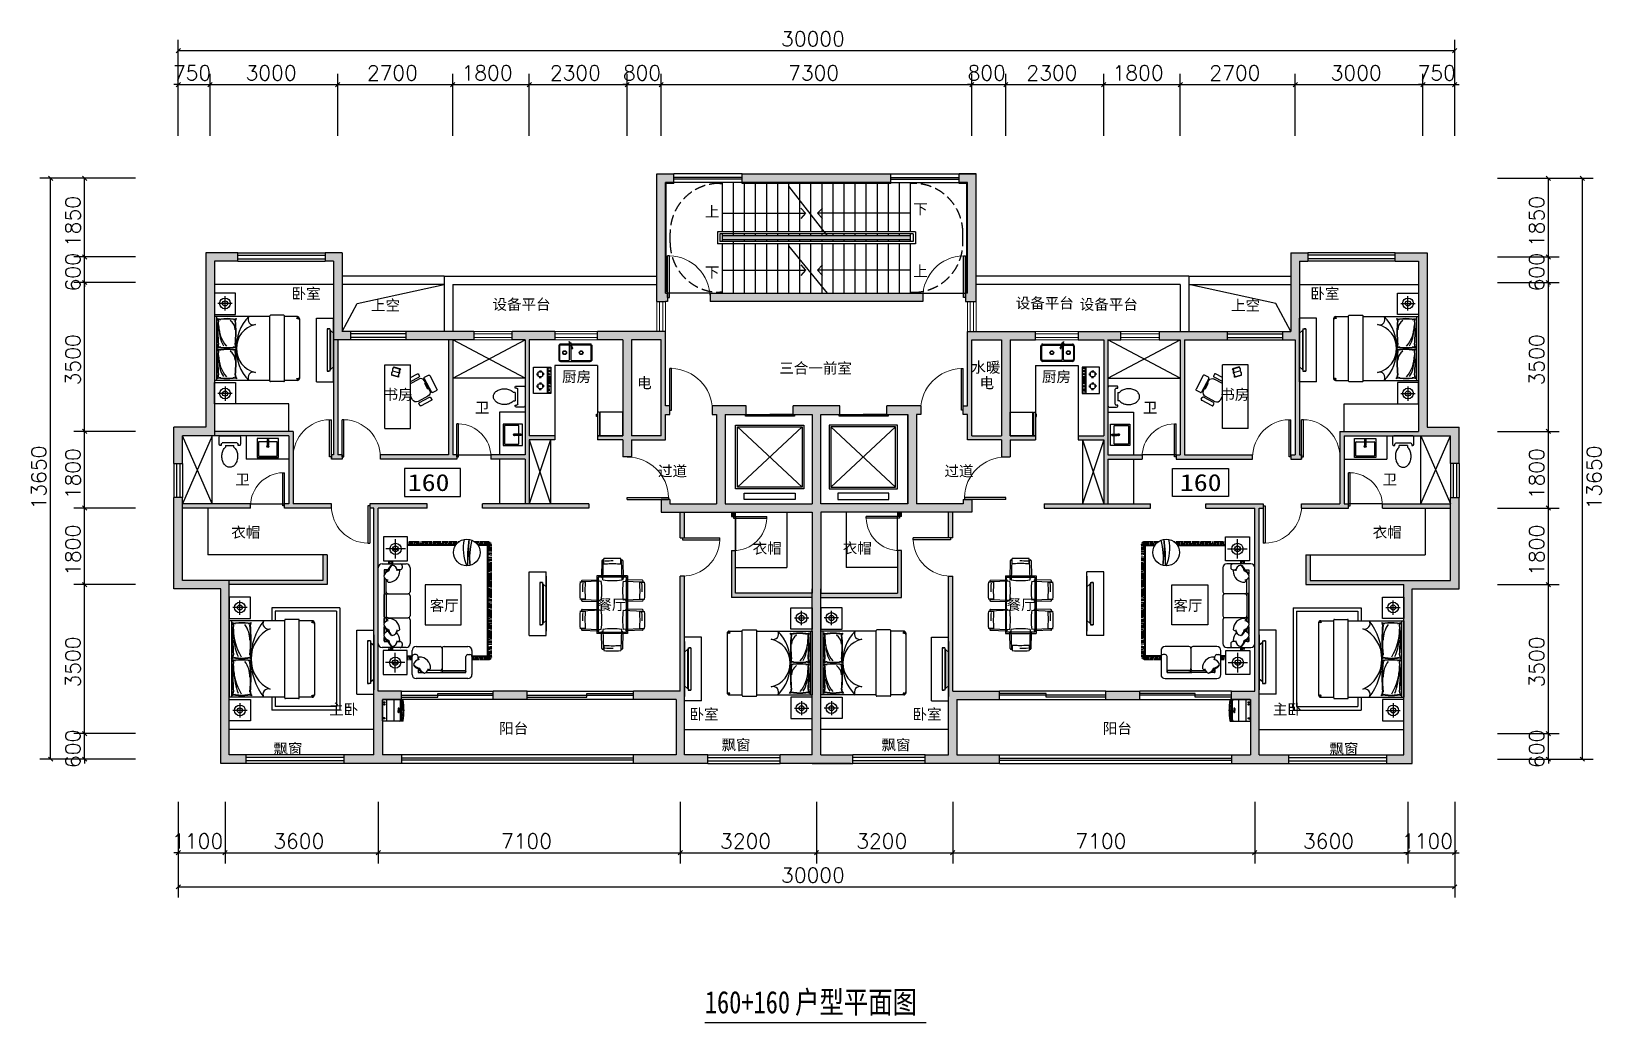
# Model space of a CAD drawing. Extents: x -1134706 to 1164706, y -1134256 to 18100.
# Drawn here: x -3450 to 33450, y -5190 to 18100 of the extents above; entities that cross this region are included whole.
import ezdxf
from ezdxf.enums import TextEntityAlignment as Align

# ---------------------------------------------------------------- set-up
doc = ezdxf.new("R2010")
doc.units = 0
doc.header["$LTSCALE"] = 100
doc.linetypes.add('DASH', pattern=[0.35, 0.25, -0.1])
for name, color, linetype in [('4_5-GLAZ-FL02T23-P$0$A-HRAL', 5, 'Continuous'), ('4m-line', 4, 'Continuous'), ('4win', 140, 'Continuous'), ('5fix', 153, 'Continuous'), ('5fur', 175, 'Continuous'), ('5s-line', 5, 'Continuous'), ('7text', 31, 'Continuous'), ('7text2', 7, 'Continuous'), ('A-ANNO-DIMS', 70, 'Continuous'), ('A-ANNO-TEXT', 33, 'Continuous'), ('A-STRS', 4, 'Continuous'), ('A-WALL', 1, 'Continuous'), ('DIM_SYMB', 3, 'Continuous'), ('tc', 253, 'Continuous'), ('疏散范围线', 2, 'Continuous')]:
    doc.layers.add(name, color=color, linetype=linetype)
doc.styles.add('-黑体', font='simhei.ttf', dxfattribs={"width": 0.8})
doc.styles.add('9M-黑体', font='simhei.ttf')
doc.styles.add('GLA_T_A01_65_T3', font='ROMANS', dxfattribs={"bigfont": 'HZDX'})

msp = doc.modelspace()

# ---------------------------------------------------------------- texts
at = {"layer": '7text', "style": '9M-黑体'}
for s, rotation, p in [('上', 0, (12549, 13877)), ('下', 0, (17441, 13920)), ('下', 0, (12549, 12433)), ('上', 0, (17441, 12477)), ('厨房', 0, (9361, 9992)), ('厨房', 360, (20639, 9992)), ('厨房', 360, (20639, 9992)), ('书房', 360, (5169, 9573)), ('书房', 0, (24831, 9573)), ('衣帽', 360, (1587, 6335)), ('衣帽', 0, (28413, 6335)), ('衣帽', 360, (13843, 5959)), ('衣帽', 360, (15959, 5962)), ('餐厅', 0, (10192, 4636)), ('餐厅', 360, (19808, 4636))]:
    msp.add_text(s, height=250, rotation=rotation, dxfattribs=at).set_placement(p, align=Align.MIDDLE)
for s, rotation, p in [('卧室', 0, (2665, 11817)), ('上空', 0, (4531, 11540)), ('设备平台', 0, (7386, 11561)), ('设备平台', 360, (19683, 11592)), ('设备平台', 360, (21186, 11561)), ('上空', 360, (24743, 11540)), ('卧室', 360, (26606, 11817)), ('三合一前室', 0, (14126, 10063)), ('水暖', 360, (18638, 10082)), ('电', 0, (10785, 9715)), ('电', 360, (18833, 9715)), ('卫', 0, (6973, 9135)), ('卫', 360, (22672, 9135)), ('过道', 0, (11275, 7644)), ('过道', 360, (18007, 7644)), ('过道', 360, (18007, 7644)), ('卫', 0, (1343, 7445)), ('卫', 360, (28302, 7445)), ('客厅', 0, (5911, 4487)), ('客厅', 360, (23387, 4487)), ('主卧', 0, (3547, 2047)), ('卧室', 0, (12015, 1932)), ('卧室', 360, (17256, 1932)), ('主卧', 360, (25724, 2047)), ('阳台', 0, (7543, 1598)), ('阳台', 360, (21728, 1598)), ('飘窗', 0, (12768, 1212)), ('飘窗', 360, (16527, 1212)), ('飘窗', 0, (2239, 1119)), ('飘窗', 360, (27055, 1119))]:
    msp.add_text(s, height=250, rotation=rotation, dxfattribs=at).set_placement(p)
at = {"layer": '7text2', "style": '-黑体', "width": 1.2}
for p in [(5395, 7300, 0), (23540, 7300, 0)]:
    msp.add_text('160', height=400, dxfattribs=at).set_placement(p)
at = {"layer": 'A-ANNO-DIMS', "color": 7, "style": 'GLA_T_A01_65_T3'}
for s, p in [('30000', (14167, 17750)), ('750', (-125, 16950)), ('3000', (1583, 16950)), ('2700', (4433, 16950)), ('1800', (6658, 16950)), ('2300', (8733, 16950)), ('800', (10450, 16950)), ('7300', (14333, 16950)), ('800', (18550, 16950)), ('2300', (19933, 16950)), ('1800', (21958, 16950)), ('2700', (24233, 16950)), ('3000', (27083, 16950)), ('750', (29125, 16950)), ('1100', (-142, -1100)), ('3600', (2233, -1100)), ('7100', (7583, -1100)), ('3200', (12733, -1100)), ('3200', (15933, -1100)), ('7100', (21083, -1100)), ('3600', (26433, -1100)), ('1100', (28758, -1100)), ('30000', (14167, -1900))]:
    msp.add_text(s, height=350, dxfattribs=at).set_placement(p)
for s, p in [('1850', (-2300, 13033)), ('1850', (32100, 13033)), ('600', (-2300, 11992)), ('600', (32100, 11992)), ('3500', (-2300, 9783)), ('3500', (32100, 9783)), ('13650', (-3100, 6867)), ('1800', (-2300, 7108)), ('1800', (32100, 7108)), ('13650', (33450, 6867)), ('1800', (-2300, 5308)), ('1800', (32100, 5308)), ('3500', (-2300, 2683)), ('3500', (32100, 2683)), ('600', (-2300, 792)), ('600', (32100, 792))]:
    msp.add_text(s, height=350, rotation=90, dxfattribs=at).set_placement(p)
at = {"layer": 'A-ANNO-TEXT', "style": '-黑体', "width": 0.8}
for s, p in [('户型平面图', (14494, -4973)), ('160+160', (12376, -4973))]:
    msp.add_text(s, height=525.7, dxfattribs=at).set_placement(p)

# ---------------------------------------------------------------- hatches: boundary and pattern name
at = {"layer": 'tc'}
h = msp.add_hatch(color=256, dxfattribs=at)
h.dxf.hatch_style = 1
h.paths.add_polyline_path([(11450, 14550), (11650, 14550), (11650, 14750), (11250, 14750), (11250, 13050), (11250, 11750), (11450, 11750), (11500, 11750), (11500, 11950), (11450, 11950)])
h = msp.add_hatch(color=256, dxfattribs=at)
h.dxf.hatch_style = 1
h.paths.add_polyline_path([(13250, 14750), (13250, 14550), (16750, 14550), (16750, 14750)])
h = msp.add_hatch(color=256, dxfattribs=at)
h.dxf.hatch_style = 1
h.paths.add_polyline_path([(18750, 14750), (18350, 14750), (18350, 14550), (18550, 14550), (18550, 11950), (18500, 11950), (18500, 11750), (18750, 11750)])
h = msp.add_hatch(color=256, dxfattribs=at)
h.dxf.hatch_style = 1
h.paths.add_polyline_path([(12790, 13300), (12790, 13200), (17210, 13200), (17210, 13300)])
h = msp.add_hatch(color=256, dxfattribs=at)
h.dxf.hatch_style = 1
h.paths.add_polyline_path([(850, 12700), (1400, 12700), (1400, 12900), (650, 12900), (650, 8800), (-100, 8800), (-100, 7950), (100, 7950), (100, 8600), (850, 8600)])
h = msp.add_hatch(color=256, dxfattribs=at)
h.dxf.hatch_style = 1
h.paths.add_polyline_path([(3850, 12900), (3450, 12900), (3450, 12700), (3650, 12700), (3650, 10850), (4050, 10850), (4050, 11050), (3850, 11050)])
h = msp.add_hatch(color=256, dxfattribs=at)
h.dxf.hatch_style = 1
h.paths.add_polyline_path([(26350, 12700), (26550, 12700), (26550, 12900), (26150, 12900), (26150, 11050), (25950, 11050), (25950, 10850), (26250, 10850), (26250, 8150), (26150, 8150), (26150, 8050), (26400, 8050), (26400, 8150), (26350, 8150), (26350, 10950)])
h = msp.add_hatch(color=256, dxfattribs=at)
h.dxf.hatch_style = 1
h.paths.add_polyline_path([(29900, 8600), (29900, 7950), (30100, 7950), (30100, 8800), (29350, 8800), (29350, 12900), (28600, 12900), (28600, 12700), (29150, 12700), (29150, 8700), (27300, 8700), (27300, 7000), (26400, 7000), (26400, 6900), (27500, 6900), (27500, 7000), (27400, 7000), (27400, 8600)])
h = msp.add_hatch(color=256, dxfattribs=at)
h.dxf.hatch_style = 1
h.paths.add_polyline_path([(17500, 11750), (17500, 11950), (12500, 11950), (12500, 11750)])
h = msp.add_hatch(color=256, dxfattribs=at)
h.dxf.hatch_style = 1
h.paths.add_polyline_path([(3650, 8150), (3600, 8150), (3600, 8050), (3850, 8050), (3850, 8150), (3750, 8150), (3750, 10850), (3650, 10850)])
h = msp.add_hatch(color=256, dxfattribs=at)
h.dxf.hatch_style = 1
h.paths.add_polyline_path([(6450, 8150), (6450, 10850), (6350, 10850), (6350, 8150), (4750, 8150), (4750, 8050), (6550, 8050), (6550, 8150)])
h = msp.add_hatch(color=256, dxfattribs=at)
h.dxf.hatch_style = 1
h.paths.add_polyline_path([(6950, 10850), (6950, 11050), (6950, 11050), (6450, 11050), (6450, 11050), (5350, 11050), (5350, 10850)])
h = msp.add_hatch(color=256, dxfattribs=at)
h.dxf.hatch_style = 1
h.paths.add_polyline_path([(8250, 8500), (8850, 8500), (8850, 8600), (8250, 8600), (8250, 10850), (8850, 10850), (8850, 11050), (8050, 11050), (7850, 11050), (7850, 10850), (8150, 10850), (8150, 8150), (7350, 8150), (7350, 8050), (8150, 8050), (8150, 7000), (8250, 7000)])
h = msp.add_hatch(color=256, dxfattribs=at)
h.dxf.hatch_style = 1
h.paths.add_polyline_path([(10650, 8500), (11450, 8500), (11450, 9100), (11550, 9100), (11550, 9300), (11450, 9300), (11450, 11050), (9850, 11050), (9850, 10850), (10450, 10850), (10450, 8600), (9850, 8600), (9850, 8500), (10450, 8500), (10450, 8100), (10650, 8100)])
h.paths.add_polyline_path([(10650, 8600), (10650, 10850), (11350, 10850), (11350, 8600)], flags=16)
h = msp.add_hatch(color=256, dxfattribs=at)
h.dxf.hatch_style = 1
h.paths.add_polyline_path([(20150, 11050), (18750, 11050), (18550, 11050), (18550, 9300), (18450, 9300), (18450, 9100), (18550, 9100), (18550, 8500), (19350, 8500), (19350, 8100), (19550, 8100), (19550, 8500), (20150, 8500), (20150, 8600), (19550, 8600), (19550, 10850), (20150, 10850)])
h.paths.add_polyline_path([(19350, 10850), (19350, 8600), (18650, 8600), (18650, 10850)], flags=16)
h = msp.add_hatch(color=256, dxfattribs=at)
h.dxf.hatch_style = 1
h.paths.add_polyline_path([(22150, 11050), (21950, 11050), (21150, 11050), (21150, 10850), (21750, 10850), (21750, 8600), (21150, 8600), (21150, 8500), (21750, 8500), (21750, 7000), (21850, 7000), (21850, 8050), (22650, 8050), (22650, 8150), (21850, 8150), (21850, 10850), (22150, 10850)])
h = msp.add_hatch(color=256, dxfattribs=at)
h.dxf.hatch_style = 1
h.paths.add_polyline_path([(23550, 11050), (23050, 11050), (23050, 10850), (23550, 10850), (23550, 8150), (23450, 8150), (23450, 8050), (25250, 8050), (25250, 8150), (23650, 8150), (23650, 10850), (24650, 10850), (24650, 11050)])
h = msp.add_hatch(color=256, dxfattribs=at)
h.dxf.hatch_style = 1
h.paths.add_polyline_path([(14900, 6800), (14900, 5200), (14900, 4900), (14900, 1100), (14150, 1100), (14150, 900), (15100, 900), (15850, 900), (15850, 1100), (15100, 1100), (15100, 4900), (15100, 5000), (15100, 6800), (17800, 6800), (18100, 6800), (18650, 6800), (18650, 7100), (18450, 7100), (18450, 7000), (17350, 7000), (17350, 9100), (17450, 9100), (17450, 9300), (16650, 9300), (16650, 9100), (17150, 9100), (17150, 7000), (15100, 7000), (15100, 9100), (15550, 9100), (15550, 9300), (14450, 9300), (14450, 9100), (14900, 9100), (14900, 7000), (12850, 7000), (12850, 9100), (13350, 9100), (13350, 9300), (12550, 9300), (12550, 9100), (12650, 9100), (12650, 7000), (11550, 7000), (11550, 7100), (11350, 7100), (11350, 6800), (11900, 6800), (13000, 6800)])
h = msp.add_hatch(color=256, dxfattribs=at)
h.dxf.hatch_style = 1
h.paths.add_polyline_path([(2600, 7000), (2500, 7000), (2500, 6900), (2700, 6900), (3600, 6900), (3600, 7000), (2700, 7000), (2700, 8700), (850, 8700), (850, 8600), (2600, 8600)])
h = msp.add_hatch(color=256, dxfattribs=at)
h.dxf.hatch_style = 1
h.paths.add_polyline_path([(100, 5200), (100, 7150), (-100, 7150), (-100, 5000), (1000, 5000), (1000, 900), (1600, 900), (1600, 1100), (1200, 1100), (1200, 5200)])
h = msp.add_hatch(color=256, dxfattribs=at)
h.dxf.hatch_style = 1
h.paths.add_polyline_path([(30100, 7150), (29900, 7150), (29900, 5200), (26600, 5200), (26600, 5800), (26500, 5800), (26500, 5100), (28800, 5100), (28800, 1100), (28400, 1100), (28400, 900), (29000, 900), (29000, 5000), (30100, 5000)])
h = msp.add_hatch(color=256, dxfattribs=at)
h.dxf.hatch_style = 1
h.paths.add_polyline_path([(100, 7000), (100, 6900), (1700, 6900), (1700, 7000)])
h = msp.add_hatch(color=256, dxfattribs=at)
h.dxf.hatch_style = 1
h.paths.add_polyline_path([(4800, 2400), (5250, 2400), (5250, 2600), (4700, 2600), (4700, 6900), (5850, 6900), (5850, 7000), (4500, 7000), (4500, 6900), (4600, 6900), (4600, 1100), (3900, 1100), (3900, 900), (4600, 900), (5250, 900), (5250, 1100), (4800, 1100)])
h = msp.add_hatch(color=256, dxfattribs=at)
h.dxf.hatch_style = 1
h.paths.add_polyline_path([(9650, 6900), (9650, 7000), (7150, 7000), (7150, 6900)])
h = msp.add_hatch(color=256, dxfattribs=at)
h.dxf.hatch_style = 1
h.paths.add_polyline_path([(11800, 6200), (11900, 6200), (11900, 6800), (11800, 6800)])
h = msp.add_hatch(color=256, dxfattribs=at)
h.dxf.hatch_style = 1
h.paths.add_polyline_path([(13000, 6700), (13100, 6700), (13100, 6800), (13000, 6800)])
h = msp.add_hatch(color=256, dxfattribs=at)
h.dxf.hatch_style = 1
h.paths.add_polyline_path([(16900, 6700), (17000, 6700), (17000, 6800), (16900, 6800)])
h = msp.add_hatch(color=256, dxfattribs=at)
h.dxf.hatch_style = 1
h.paths.add_polyline_path([(18100, 6200), (18200, 6200), (18200, 6800), (18100, 6800)])
h = msp.add_hatch(color=256, dxfattribs=at)
h.dxf.hatch_style = 1
h.paths.add_polyline_path([(22850, 6900), (22850, 7000), (20350, 7000), (20350, 6900)])
h = msp.add_hatch(color=256, dxfattribs=at)
h.dxf.hatch_style = 1
h.paths.add_polyline_path([(25300, 2600), (24750, 2600), (24750, 2400), (25200, 2400), (25200, 1100), (24750, 1100), (24750, 900), (25400, 900), (26100, 900), (26100, 1100), (25400, 1100), (25400, 6900), (25500, 6900), (25500, 7000), (24150, 7000), (24150, 6900), (25300, 6900)])
h = msp.add_hatch(color=256, dxfattribs=at)
h.dxf.hatch_style = 1
h.paths.add_polyline_path([(29900, 7000), (28300, 7000), (28300, 6900), (29900, 6900)])
h = msp.add_hatch(color=256, dxfattribs=at)
h.dxf.hatch_style = 1
h.paths.add_polyline_path([(3400, 5200), (1200, 5200), (1200, 5100), (3500, 5100), (3500, 5800), (3400, 5800)])
h = msp.add_hatch(color=256, dxfattribs=at)
h.dxf.hatch_style = 1
h.paths.add_polyline_path([(13000, 4800), (14900, 4800), (14900, 4900), (13100, 4900), (13100, 5900), (13000, 5900)])
h = msp.add_hatch(color=256, dxfattribs=at)
h.dxf.hatch_style = 1
h.paths.add_polyline_path([(17000, 5900), (16900, 5900), (16900, 4900), (15100, 4900), (15100, 4800), (17000, 4800)])
h = msp.add_hatch(color=256, dxfattribs=at)
h.dxf.hatch_style = 1
h.paths.add_polyline_path([(11900, 5300), (11800, 5300), (11800, 2600), (10700, 2600), (10700, 2400), (11700, 2400), (11700, 1100), (10700, 1100), (10700, 900), (12450, 900), (12450, 1100), (11900, 1100)])
h = msp.add_hatch(color=256, dxfattribs=at)
h.dxf.hatch_style = 1
h.paths.add_polyline_path([(18300, 2400), (19300, 2400), (19300, 2600), (18200, 2600), (18200, 5300), (18100, 5300), (18100, 1100), (17550, 1100), (17550, 900), (19300, 900), (19300, 1100), (18300, 1100)])
h = msp.add_hatch(color=256, dxfattribs=at)
h.dxf.hatch_style = 1
h.paths.add_polyline_path([(7400, 2600), (7400, 2400), (8200, 2400), (8200, 2600)])
h = msp.add_hatch(color=256, dxfattribs=at)
h.dxf.hatch_style = 1
h.paths.add_polyline_path([(22600, 2400), (22600, 2600), (21800, 2600), (21800, 2400)])

# ---------------------------------------------------------------- linework, layer by layer
at = {"color": 0, "linetype": 'ByBlock'}
for p, q in [((50, 17700), (-50, 17600)), ((29950, 17600), (30050, 17700)), ((-50, 16800), (50, 16900)), ((800, 16900), (700, 16800)), ((800, 16900), (700, 16800)), ((3800, 16900), (3700, 16800)), ((3700, 16800), (3800, 16900)), ((6500, 16900), (6400, 16800)), ((6400, 16800), (6500, 16900)), ((8300, 16900), (8200, 16800)), ((8200, 16800), (8300, 16900)), ((10500, 16800), (10600, 16900)), ((10500, 16800), (10600, 16900)), ((11400, 16900), (11300, 16800)), ((11400, 16900), (11300, 16800)), ((18600, 16800), (18700, 16900)), ((18600, 16800), (18700, 16900)), ((19500, 16900), (19400, 16800)), ((19500, 16900), (19400, 16800)), ((21800, 16900), (21700, 16800)), ((21700, 16800), (21800, 16900)), ((23600, 16900), (23500, 16800)), ((23500, 16800), (23600, 16900)), ((26300, 16900), (26200, 16800)), ((26200, 16800), (26300, 16900)), ((29200, 16800), (29300, 16900)), ((29200, 16800), (29300, 16900)), ((30050, 16900), (29950, 16800)), ((-2950, 14600), (-3050, 14700)), ((-2150, 14600), (-2250, 14700)), ((32250, 14600), (32150, 14700)), ((33050, 14600), (32950, 14700)), ((-2250, 12850), (-2150, 12750)), ((-2250, 12850), (-2150, 12750)), ((32150, 12850), (32250, 12750)), ((32150, 12850), (32250, 12750)), ((-2150, 12150), (-2250, 12250)), ((-2150, 12150), (-2250, 12250)), ((32250, 12150), (32150, 12250)), ((32250, 12150), (32150, 12250)), ((-2150, 8650), (-2250, 8750)), ((-2250, 8750), (-2150, 8650)), ((32250, 8650), (32150, 8750)), ((32150, 8750), (32250, 8650)), ((-2150, 6850), (-2250, 6950)), ((-2250, 6950), (-2150, 6850)), ((32250, 6850), (32150, 6950)), ((32150, 6950), (32250, 6850)), ((-2150, 5050), (-2250, 5150)), ((-2250, 5150), (-2150, 5050)), ((32250, 5050), (32150, 5150)), ((32150, 5150), (32250, 5050)), ((-2250, 1650), (-2150, 1550)), ((-2250, 1650), (-2150, 1550)), ((32150, 1650), (32250, 1550)), ((32150, 1650), (32250, 1550)), ((-3050, 1050), (-2950, 950)), ((-2150, 950), (-2250, 1050)), ((32250, 950), (32150, 1050)), ((32950, 1050), (33050, 950)), ((-50, -1250), (50, -1150)), ((1150, -1150), (1050, -1250)), ((1150, -1150), (1050, -1250)), ((4750, -1150), (4650, -1250)), ((4650, -1250), (4750, -1150)), ((11850, -1150), (11750, -1250)), ((11750, -1250), (11850, -1150)), ((15050, -1150), (14950, -1250)), ((14950, -1250), (15050, -1150)), ((18250, -1150), (18150, -1250)), ((18150, -1250), (18250, -1150)), ((25350, -1150), (25250, -1250)), ((25250, -1250), (25350, -1150)), ((28850, -1250), (28950, -1150)), ((28850, -1250), (28950, -1150)), ((30050, -1150), (29950, -1250)), ((50, -1950), (-50, -2050)), ((29950, -2050), (30050, -1950))]:
    msp.add_line(p, q, dxfattribs=at)
for p, q in [((11545, 12827), (11500, 12827)), ((11500, 11850), (11500, 12827)), ((11545, 11850), (11545, 12827)), ((18455, 12827), (18500, 12827)), ((18455, 11850), (18455, 12827)), ((18500, 11850), (18500, 12827)), ((11500, 11850), (11545, 11850)), ((18500, 11850), (18455, 11850)), ((11595, 10177), (11550, 10177)), ((11550, 9200), (11550, 10177)), ((11595, 9200), (11595, 10177)), ((18405, 10177), (18450, 10177)), ((18405, 9200), (18405, 10177)), ((18450, 9200), (18450, 10177)), ((7921, 9618), (7880, 9618)), ((7921, 9718), (7921, 9743)), ((7950, 9718), (7921, 9718)), ((7921, 9618), (7921, 9418)), ((7950, 9768), (8121, 9768)), ((7979, 9343), (7979, 9693)), ((8150, 9743), (8150, 9293)), ((21850, 9743), (21850, 9293)), ((22050, 9768), (21879, 9768)), ((22021, 9343), (22021, 9693)), ((22050, 9718), (22079, 9718)), ((22079, 9718), (22079, 9743)), ((22079, 9618), (22079, 9418)), ((22079, 9618), (22120, 9618)), ((7880, 9418), (7921, 9418)), ((7921, 9318), (7950, 9318)), ((7921, 9293), (7921, 9318)), ((8121, 9268), (7950, 9268)), ((21879, 9268), (22050, 9268)), ((22079, 9318), (22050, 9318)), ((22120, 9418), (22079, 9418)), ((22079, 9293), (22079, 9318)), ((3555, 8977), (3600, 8977)), ((3555, 8100), (3555, 8977)), ((3600, 8100), (3600, 8977)), ((3895, 8977), (3850, 8977)), ((3850, 8100), (3850, 8977)), ((3895, 8100), (3895, 8977)), ((11550, 9200), (11595, 9200)), ((18450, 9200), (18405, 9200)), ((26105, 8977), (26150, 8977)), ((26105, 8100), (26105, 8977)), ((26150, 8100), (26150, 8977)), ((26445, 8977), (26400, 8977)), ((26400, 8100), (26400, 8977)), ((26445, 8100), (26445, 8977)), ((961, 8400), (961, 8571)), ((986, 8600), (1436, 8600)), ((1461, 8571), (1461, 8400)), ((28539, 8571), (28539, 8400)), ((29014, 8600), (28564, 8600)), ((29039, 8400), (29039, 8571)), ((1011, 8371), (986, 8371)), ((1011, 8400), (1011, 8371)), ((1386, 8429), (1036, 8429)), ((1111, 8371), (1311, 8371)), ((1111, 8371), (1111, 8330)), ((1311, 8330), (1311, 8371)), ((1411, 8371), (1411, 8400)), ((1436, 8371), (1411, 8371)), ((28564, 8371), (28589, 8371)), ((28589, 8371), (28589, 8400)), ((28614, 8429), (28964, 8429)), ((28689, 8330), (28689, 8371)), ((28889, 8371), (28689, 8371)), ((28889, 8371), (28889, 8330)), ((28989, 8400), (28989, 8371)), ((28989, 8371), (29014, 8371)), ((3600, 8100), (3555, 8100)), ((3850, 8100), (3895, 8100)), ((26150, 8100), (26105, 8100)), ((26400, 8100), (26445, 8100)), ((10550, 7100), (10550, 7150)), ((10550, 7150), (11525, 7150)), ((10550, 7100), (11525, 7100)), ((11525, 7150), (11525, 7100)), ((18475, 7150), (18475, 7100)), ((19450, 7150), (18475, 7150)), ((18475, 7150), (18475, 7100)), ((19450, 7150), (18475, 7150)), ((19450, 7100), (18475, 7100)), ((19450, 7100), (18475, 7100)), ((19450, 7100), (19450, 7150)), ((19450, 7100), (19450, 7150)), ((4500, 6950), (4455, 6950)), ((4455, 6950), (4455, 6072)), ((4500, 6950), (4500, 6072)), ((25500, 6950), (25545, 6950)), ((25500, 6950), (25500, 6072)), ((25545, 6950), (25545, 6072)), ((4455, 6072), (4500, 6072)), ((4827, 6222), (4827, 5660)), ((5390, 6222), (4827, 6222)), ((5338, 5941), (4879, 5941)), ((5108, 5941), (5052, 5908)), ((5108, 5711), (5108, 6171)), ((5108, 5941), (5165, 5908)), ((5390, 5660), (5390, 6222)), ((5738, 6038), (5390, 6038)), ((6516, 6024), (5390, 6024)), ((5399, 6038), (5396, 6126)), ((5429, 6038), (5441, 6126)), ((5468, 6038), (5458, 6126)), ((5485, 6038), (5485, 6126)), ((5506, 6038), (5506, 6126)), ((5549, 6038), (5538, 6126)), ((5571, 6038), (5568, 6126)), ((5607, 6038), (5596, 6126)), ((5630, 6038), (5627, 6126)), ((5648, 6038), (5645, 6126)), ((5679, 6038), (5689, 6114)), ((5718, 6038), (5713, 6075)), ((5733, 6038), (5736, 6126)), ((6525, 6038), (5738, 6038)), ((5739, 6038), (5742, 6126)), ((5762, 6038), (5772, 6126)), ((5804, 6038), (5804, 6126)), ((5826, 6038), (5829, 6126)), ((5832, 6038), (5834, 6126)), ((5854, 6038), (5865, 6126)), ((5897, 6038), (5897, 6126)), ((5918, 6038), (5918, 6126)), ((5935, 6038), (5945, 6126)), ((5974, 6038), (5962, 6126)), ((6004, 6038), (6007, 6126)), ((6023, 6038), (6025, 6126)), ((6045, 6038), (6056, 6126)), ((6088, 6038), (6088, 6126)), ((6119, 6038), (6119, 6126)), ((6136, 6038), (6146, 6126)), ((6175, 6038), (6163, 6126)), ((6205, 6038), (6208, 6126)), ((6211, 6038), (6214, 6126)), ((6234, 6038), (6245, 6126)), ((6277, 6038), (6277, 6126)), ((6297, 6038), (6297, 6126)), ((6314, 6038), (6324, 6126)), ((6353, 6038), (6342, 6126)), ((6384, 6038), (6386, 6126)), ((6402, 6038), (6405, 6126)), ((6425, 6038), (6436, 6126)), ((6468, 6038), (6468, 6126)), ((6498, 6038), (6498, 6126)), ((6515, 6038), (6525, 6126)), ((6550, 6069), (6543, 6126)), ((6587, 6103), (6587, 6126)), ((6606, 6117), (6606, 6126)), ((6954, 6118), (6955, 6126)), ((6987, 6092), (6987, 6126)), ((7018, 6061), (7018, 6126)), ((7035, 6038), (7045, 6126)), ((7282, 6038), (7035, 6038)), ((7268, 6024), (7045, 6024)), ((7074, 6038), (7062, 6126)), ((7104, 6038), (7107, 6126)), ((7122, 6038), (7125, 6126)), ((7145, 6038), (7156, 6126)), ((7188, 6038), (7188, 6126)), ((7213, 6038), (7205, 6126)), ((7238, 6038), (7238, 6126)), ((7265, 6038), (7265, 6126)), ((7268, 3426), (7268, 6024)), ((7282, 6038), (7292, 6126)), ((7282, 6038), (7321, 6116)), ((7282, 6038), (7354, 6088)), ((7282, 6032), (7368, 6054)), ((7282, 3411), (7282, 6038)), ((7282, 6024), (7370, 6021)), ((7282, 5999), (7370, 6010)), ((7282, 5978), (7370, 5975)), ((7282, 5960), (7370, 5957)), ((7282, 5937), (7370, 5926)), ((7282, 5911), (7370, 5911)), ((11850, 6200), (11850, 6155)), ((11850, 6200), (12727, 6200)), ((11850, 6155), (12727, 6155)), ((12727, 6155), (12727, 6200)), ((17272, 6155), (17272, 6200)), ((18150, 6200), (17272, 6200)), ((18150, 6155), (17272, 6155)), ((18150, 6200), (18150, 6155)), ((22718, 6024), (22630, 6021)), ((22718, 5999), (22630, 6010)), ((22718, 5978), (22630, 5975)), ((22718, 5960), (22630, 5957)), ((22718, 5937), (22630, 5926)), ((22718, 5911), (22630, 5911)), ((22718, 6032), (22632, 6054)), ((22718, 6038), (22646, 6088)), ((22718, 6038), (22679, 6116)), ((22718, 6038), (22708, 6126)), ((22718, 3411), (22718, 6038)), ((22718, 6038), (22965, 6038)), ((22732, 3426), (22732, 6024)), ((22732, 6024), (22955, 6024)), ((22735, 6038), (22735, 6126)), ((22762, 6038), (22762, 6126)), ((22787, 6038), (22795, 6126)), ((22812, 6038), (22812, 6126)), ((22855, 6038), (22844, 6126)), ((22878, 6038), (22875, 6126)), ((22896, 6038), (22893, 6126)), ((22926, 6038), (22938, 6126)), ((22965, 6038), (22955, 6126)), ((22982, 6061), (22982, 6126)), ((23013, 6092), (23013, 6126)), ((23046, 6118), (23045, 6126)), ((23394, 6117), (23394, 6126)), ((23413, 6103), (23413, 6126)), ((23450, 6069), (23457, 6126)), ((23485, 6038), (23475, 6126)), ((23475, 6038), (24262, 6038)), ((23484, 6024), (24610, 6024)), ((23502, 6038), (23502, 6126)), ((23532, 6038), (23532, 6126)), ((23575, 6038), (23564, 6126)), ((23598, 6038), (23595, 6126)), ((23616, 6038), (23614, 6126)), ((23647, 6038), (23658, 6126)), ((23686, 6038), (23676, 6126)), ((23703, 6038), (23703, 6126)), ((23723, 6038), (23723, 6126)), ((23766, 6038), (23755, 6126)), ((23789, 6038), (23786, 6126)), ((23795, 6038), (23792, 6126)), ((23825, 6038), (23837, 6126)), ((23864, 6038), (23854, 6126)), ((23881, 6038), (23881, 6126)), ((23912, 6038), (23912, 6126)), ((23955, 6038), (23944, 6126)), ((23977, 6038), (23975, 6126)), ((23996, 6038), (23993, 6126)), ((24026, 6038), (24038, 6126)), ((24065, 6038), (24055, 6126)), ((24082, 6038), (24082, 6126)), ((24103, 6038), (24103, 6126)), ((24146, 6038), (24135, 6126)), ((24168, 6038), (24166, 6126)), ((24174, 6038), (24171, 6126)), ((24196, 6038), (24196, 6126)), ((24238, 6038), (24228, 6126)), ((24261, 6038), (24258, 6126)), ((24262, 6038), (24610, 6038)), ((24267, 6038), (24264, 6126)), ((24282, 6038), (24287, 6075)), ((24321, 6038), (24311, 6114)), ((24352, 6038), (24355, 6126)), ((24370, 6038), (24373, 6126)), ((24393, 6038), (24404, 6126)), ((24429, 6038), (24432, 6126)), ((24451, 6038), (24462, 6126)), ((24494, 6038), (24494, 6126)), ((24515, 6038), (24515, 6126)), ((24532, 6038), (24542, 6126)), ((24571, 6038), (24559, 6126)), ((24601, 6038), (24604, 6126)), ((24610, 5660), (24610, 6222)), ((24610, 6222), (25173, 6222)), ((24662, 5941), (25121, 5941)), ((24892, 5941), (24835, 5908)), ((24892, 5711), (24892, 6171)), ((24892, 5941), (24948, 5908)), ((25173, 6222), (25173, 5660)), ((25545, 6072), (25500, 6072)), ((4794, 5589), (5356, 5589)), ((4827, 5660), (5390, 5660)), ((5020, 5643), (4931, 5653)), ((5020, 5636), (4931, 5624)), ((5020, 5597), (4931, 5607)), ((5020, 5660), (5020, 5589)), ((5034, 5660), (5034, 5589)), ((5263, 5542), (5263, 5496)), ((7282, 5868), (7370, 5879)), ((7282, 5847), (7370, 5844)), ((7282, 5829), (7370, 5826)), ((7282, 5806), (7370, 5795)), ((7282, 5750), (7370, 5750)), ((7282, 5707), (7370, 5718)), ((7282, 5684), (7370, 5687)), ((7282, 5666), (7370, 5669)), ((7282, 5636), (7370, 5624)), ((7282, 5597), (7370, 5607)), ((7282, 5580), (7370, 5580)), ((7282, 5553), (7370, 5553)), ((10002, 5601), (9989, 5601)), ((10400, 5602), (10412, 5602)), ((19600, 5602), (19588, 5602)), ((19998, 5601), (20011, 5601)), ((22718, 5868), (22630, 5879)), ((22718, 5847), (22630, 5844)), ((22718, 5829), (22630, 5826)), ((22718, 5806), (22630, 5795)), ((22718, 5750), (22630, 5750)), ((22718, 5707), (22630, 5718)), ((22718, 5684), (22630, 5687)), ((22718, 5666), (22630, 5669)), ((22718, 5636), (22630, 5624)), ((22718, 5597), (22630, 5607)), ((22718, 5580), (22630, 5580)), ((22718, 5553), (22630, 5553)), ((25173, 5660), (24610, 5660)), ((25206, 5589), (24644, 5589)), ((24737, 5542), (24737, 5496)), ((24966, 5660), (24966, 5589)), ((24980, 5660), (24980, 5589)), ((24980, 5643), (25069, 5653)), ((24980, 5636), (25069, 5624)), ((24980, 5597), (25069, 5607)), ((4700, 3714), (4700, 5496)), ((4841, 5449), (4841, 5350)), ((4933, 5449), (4841, 5449)), ((4841, 5430), (4841, 5350)), ((4841, 5272), (4841, 4190)), ((4841, 5272), (4841, 4905)), ((4869, 5449), (4859, 5449)), ((4888, 5413), (4888, 5430)), ((4888, 4905), (4888, 5225)), ((5216, 5449), (5143, 5449)), ((5450, 5496), (5450, 4933)), ((7282, 5528), (7370, 5520)), ((7282, 5503), (7370, 5503)), ((7282, 5477), (7370, 5488)), ((7282, 5455), (7370, 5458)), ((7282, 5436), (7370, 5439)), ((7282, 5416), (7370, 5404)), ((7282, 5372), (7370, 5372)), ((7282, 5346), (7370, 5357)), ((7282, 5324), (7370, 5327)), ((7282, 5305), (7370, 5308)), ((7282, 5285), (7370, 5273)), ((7282, 5256), (7370, 5256)), ((7282, 5241), (7370, 5241)), ((7282, 5216), (7370, 5226)), ((7282, 5193), (7370, 5196)), ((7282, 5174), (7370, 5177)), ((9555, 5157), (9554, 5170)), ((10561, 5306), (9841, 5306)), ((9841, 5306), (9841, 3956)), ((10534, 5279), (9868, 5279)), ((9868, 5279), (9868, 3983)), ((10534, 3983), (10534, 5279)), ((10561, 5306), (10561, 3956)), ((10848, 5157), (10848, 5170)), ((19152, 5157), (19152, 5170)), ((19439, 5306), (19439, 3956)), ((19439, 5306), (20159, 5306)), ((19466, 3983), (19466, 5279)), ((19466, 5279), (20132, 5279)), ((20132, 5279), (20132, 3983)), ((20159, 5306), (20159, 3956)), ((20445, 5157), (20446, 5170)), ((22718, 5528), (22630, 5520)), ((22718, 5503), (22630, 5503)), ((22718, 5477), (22630, 5488)), ((22718, 5455), (22630, 5458)), ((22718, 5436), (22630, 5439)), ((22718, 5416), (22630, 5404)), ((22718, 5372), (22630, 5372)), ((22718, 5346), (22630, 5357)), ((22718, 5324), (22630, 5327)), ((22718, 5305), (22630, 5308)), ((22718, 5285), (22630, 5273)), ((22718, 5256), (22630, 5256)), ((22718, 5241), (22630, 5241)), ((22718, 5216), (22630, 5226)), ((22718, 5193), (22630, 5196)), ((22718, 5174), (22630, 5177)), ((24550, 5496), (24550, 4933)), ((24784, 5449), (24857, 5449)), ((25067, 5449), (25159, 5449)), ((25112, 5413), (25112, 5430)), ((25112, 4905), (25112, 5225)), ((25131, 5449), (25141, 5449)), ((25159, 5449), (25159, 5350)), ((25159, 5430), (25159, 5350)), ((25159, 5272), (25159, 4190)), ((25159, 5272), (25159, 4905)), ((25300, 3714), (25300, 5496)), ((4841, 4342), (4841, 4867)), ((4859, 4886), (4869, 4886)), ((4859, 4886), (4869, 4886)), ((4888, 4867), (4888, 4342)), ((4934, 4886), (5403, 4886)), ((5450, 4839), (5450, 4370)), ((6646, 5097), (5802, 5097)), ((5802, 5097), (5802, 4159)), ((6646, 4159), (6646, 5097)), ((7282, 5154), (7370, 5142)), ((7282, 5126), (7370, 5126)), ((7282, 5103), (7370, 5100)), ((7282, 5081), (7370, 5070)), ((7282, 5055), (7370, 5055)), ((7282, 5011), (7370, 5023)), ((7282, 4991), (7370, 4988)), ((7282, 4972), (7370, 4969)), ((7282, 4950), (7370, 4939)), ((7282, 4924), (7370, 4924)), ((7282, 4900), (7370, 4907)), ((7282, 4874), (7370, 4874)), ((7282, 4847), (7370, 4847)), ((7282, 4830), (7370, 4821)), ((7282, 4791), (7370, 4803)), ((22718, 5154), (22630, 5142)), ((22718, 5126), (22630, 5126)), ((22718, 5103), (22630, 5100)), ((22718, 5081), (22630, 5070)), ((22718, 5055), (22630, 5055)), ((22718, 5011), (22630, 5023)), ((22718, 4991), (22630, 4988)), ((22718, 4972), (22630, 4969)), ((22718, 4950), (22630, 4939)), ((22718, 4924), (22630, 4924)), ((22718, 4900), (22630, 4907)), ((22718, 4874), (22630, 4874)), ((22718, 4847), (22630, 4847)), ((22718, 4830), (22630, 4821)), ((22718, 4791), (22630, 4803)), ((23354, 5097), (24198, 5097)), ((23354, 4159), (23354, 5097)), ((24198, 5097), (24198, 4159)), ((24550, 4839), (24550, 4370)), ((25066, 4886), (24597, 4886)), ((25112, 4867), (25112, 4342)), ((25141, 4886), (25131, 4886)), ((25141, 4886), (25131, 4886)), ((25159, 4342), (25159, 4867)), ((7282, 4761), (7370, 4758)), ((7282, 4743), (7370, 4740)), ((7282, 4720), (7370, 4709)), ((7282, 4677), (7370, 4677)), ((7282, 4658), (7370, 4670)), ((7282, 4638), (7370, 4635)), ((7282, 4619), (7370, 4616)), ((7282, 4596), (7370, 4585)), ((7282, 4571), (7370, 4571)), ((7282, 4527), (7370, 4539)), ((7282, 4506), (7370, 4504)), ((7282, 4488), (7370, 4485)), ((7282, 4465), (7370, 4454)), ((7282, 4440), (7370, 4440)), ((9553, 4759), (9553, 4747)), ((9555, 4471), (9554, 4484)), ((10848, 4471), (10848, 4484)), ((10849, 4759), (10849, 4747)), ((19151, 4759), (19151, 4747)), ((19152, 4471), (19152, 4484)), ((20445, 4471), (20446, 4484)), ((20447, 4759), (20447, 4747)), ((22718, 4761), (22630, 4758)), ((22718, 4743), (22630, 4740)), ((22718, 4720), (22630, 4709)), ((22718, 4677), (22630, 4677)), ((22718, 4658), (22630, 4670)), ((22718, 4638), (22630, 4635)), ((22718, 4619), (22630, 4616)), ((22718, 4596), (22630, 4585)), ((22718, 4571), (22630, 4571)), ((22718, 4527), (22630, 4539)), ((22718, 4506), (22630, 4504)), ((22718, 4488), (22630, 4485)), ((22718, 4465), (22630, 4454)), ((22718, 4440), (22630, 4440)), ((4841, 4190), (4841, 4305)), ((4841, 3937), (4841, 4112)), ((4841, 4112), (4841, 3937)), ((4859, 4323), (4869, 4323)), ((4869, 4323), (4859, 4323)), ((4888, 4305), (4888, 4237)), ((4934, 4323), (5403, 4323)), ((5450, 4276), (5450, 3714)), ((5802, 4159), (6646, 4159)), ((7282, 4415), (7370, 4423)), ((7282, 4390), (7370, 4390)), ((7282, 4363), (7370, 4363)), ((7282, 4346), (7370, 4336)), ((7282, 4307), (7370, 4319)), ((7282, 4277), (7370, 4274)), ((7282, 4258), (7370, 4255)), ((7282, 4235), (7370, 4225)), ((7282, 4193), (7370, 4193)), ((7282, 4164), (7370, 4176)), ((7282, 4144), (7370, 4141)), ((7282, 4125), (7370, 4122)), ((7282, 4103), (7370, 4092)), ((7282, 4077), (7370, 4077)), ((9553, 4073), (9553, 4060)), ((10849, 4073), (10849, 4060)), ((19151, 4073), (19151, 4060)), ((20447, 4073), (20447, 4060)), ((22718, 4415), (22630, 4423)), ((22718, 4390), (22630, 4390)), ((22718, 4363), (22630, 4363)), ((22718, 4346), (22630, 4336)), ((22718, 4307), (22630, 4319)), ((22718, 4277), (22630, 4274)), ((22718, 4258), (22630, 4255)), ((22718, 4235), (22630, 4225)), ((22718, 4193), (22630, 4193)), ((22718, 4164), (22630, 4176)), ((22718, 4144), (22630, 4141)), ((22718, 4125), (22630, 4122)), ((22718, 4103), (22630, 4092)), ((22718, 4077), (22630, 4077)), ((24198, 4159), (23354, 4159)), ((24550, 4276), (24550, 3714)), ((25066, 4323), (24597, 4323)), ((25112, 4305), (25112, 4237)), ((25141, 4323), (25131, 4323)), ((25131, 4323), (25141, 4323)), ((25159, 4190), (25159, 4305)), ((25159, 3937), (25159, 4112)), ((25159, 4112), (25159, 3937)), ((4841, 3859), (4841, 3761)), ((4841, 3780), (4841, 3859)), ((4841, 3761), (4933, 3761)), ((4869, 3761), (4859, 3761)), ((4888, 4049), (4888, 3985)), ((4888, 3797), (4888, 3780)), ((5143, 3761), (5216, 3761)), ((5263, 3714), (5263, 3667)), ((7282, 4033), (7370, 4045)), ((7282, 4013), (7370, 4010)), ((7282, 3994), (7370, 3991)), ((7282, 3972), (7370, 3961)), ((7282, 3946), (7370, 3946)), ((7282, 3922), (7370, 3929)), ((7282, 3896), (7370, 3896)), ((7282, 3869), (7370, 3869)), ((7282, 3852), (7370, 3842)), ((7282, 3813), (7370, 3825)), ((7282, 3783), (7370, 3780)), ((7282, 3765), (7370, 3762)), ((7282, 3742), (7370, 3731)), ((7282, 3699), (7370, 3699)), ((10561, 3956), (9841, 3956)), ((9868, 3983), (10534, 3983)), ((19439, 3956), (20159, 3956)), ((20132, 3983), (19466, 3983)), ((22718, 4033), (22630, 4045)), ((22718, 4013), (22630, 4010)), ((22718, 3994), (22630, 3991)), ((22718, 3972), (22630, 3961)), ((22718, 3946), (22630, 3946)), ((22718, 3922), (22630, 3929)), ((22718, 3896), (22630, 3896)), ((22718, 3869), (22630, 3869)), ((22718, 3852), (22630, 3842)), ((22718, 3813), (22630, 3825)), ((22718, 3783), (22630, 3780)), ((22718, 3765), (22630, 3762)), ((22718, 3742), (22630, 3731)), ((22718, 3699), (22630, 3699)), ((24737, 3714), (24737, 3667)), ((24857, 3761), (24784, 3761)), ((25159, 3761), (25067, 3761)), ((25112, 4049), (25112, 3985)), ((25112, 3797), (25112, 3780)), ((25131, 3761), (25141, 3761)), ((25159, 3859), (25159, 3761)), ((25159, 3780), (25159, 3859)), ((5356, 3620), (4794, 3620)), ((4817, 3550), (4817, 2987)), ((5380, 3550), (4817, 3550)), ((5020, 3602), (4931, 3605)), ((5020, 3581), (4931, 3570)), ((5020, 3620), (5020, 3550)), ((5034, 3620), (5034, 3550)), ((5099, 3039), (5099, 3498)), ((5380, 2987), (5380, 3550)), ((5380, 3426), (5497, 3426)), ((5380, 3411), (5497, 3411)), ((5389, 3411), (5386, 3323)), ((5399, 3411), (5396, 3323)), ((5429, 3411), (5441, 3323)), ((5468, 3411), (5458, 3323)), ((5485, 3411), (5485, 3323)), ((5497, 2987), (5497, 3550)), ((5591, 3456), (5544, 3456)), ((5591, 3644), (6153, 3644)), ((5638, 3336), (5638, 3409)), ((6200, 3597), (6200, 3128)), ((6247, 3644), (6810, 3644)), ((6763, 3034), (6763, 3409)), ((6763, 3034), (6763, 3409)), ((6810, 3456), (6857, 3456)), ((6810, 3456), (6857, 3456)), ((6903, 3411), (6906, 3323)), ((6904, 3550), (6904, 2987)), ((6904, 3426), (7268, 3426)), ((6904, 3411), (7282, 3411)), ((6921, 3411), (6924, 3323)), ((6944, 3411), (6955, 3323)), ((6987, 3411), (6987, 3323)), ((7018, 3411), (7018, 3323)), ((7035, 3411), (7045, 3323)), ((7074, 3411), (7062, 3323)), ((7104, 3411), (7107, 3323)), ((7122, 3411), (7125, 3323)), ((7145, 3411), (7156, 3323)), ((7188, 3411), (7188, 3323)), ((7213, 3411), (7205, 3323)), ((7238, 3411), (7238, 3323)), ((7265, 3411), (7265, 3323)), ((7282, 3643), (7370, 3654)), ((7282, 3621), (7370, 3623)), ((7282, 3602), (7370, 3605)), ((7282, 3581), (7370, 3570)), ((7282, 3538), (7370, 3538)), ((7282, 3512), (7370, 3523)), ((7282, 3490), (7370, 3492)), ((7282, 3471), (7370, 3474)), ((7282, 3450), (7370, 3439)), ((7282, 3425), (7370, 3428)), ((7282, 3417), (7368, 3395)), ((7282, 3411), (7354, 3361)), ((7282, 3411), (7321, 3333)), ((7282, 3411), (7292, 3323)), ((10002, 3662), (9989, 3662)), ((10400, 3661), (10412, 3660)), ((19600, 3661), (19588, 3660)), ((19998, 3662), (20011, 3662)), ((22718, 3643), (22630, 3654)), ((22718, 3621), (22630, 3623)), ((22718, 3602), (22630, 3605)), ((22718, 3581), (22630, 3570)), ((22718, 3538), (22630, 3538)), ((22718, 3512), (22630, 3523)), ((22718, 3490), (22630, 3492)), ((22718, 3471), (22630, 3474)), ((22718, 3450), (22630, 3439)), ((22718, 3425), (22630, 3428)), ((22718, 3417), (22632, 3395)), ((22718, 3411), (22646, 3361)), ((22718, 3411), (22679, 3333)), ((22718, 3411), (22708, 3323)), ((23096, 3411), (22718, 3411)), ((23096, 3426), (22732, 3426)), ((22735, 3411), (22735, 3323)), ((22762, 3411), (22762, 3323)), ((22787, 3411), (22795, 3323)), ((22812, 3411), (22812, 3323)), ((22855, 3411), (22844, 3323)), ((22878, 3411), (22875, 3323)), ((22896, 3411), (22893, 3323)), ((22926, 3411), (22938, 3323)), ((22965, 3411), (22955, 3323)), ((22982, 3411), (22982, 3323)), ((23013, 3411), (23013, 3323)), ((23056, 3411), (23045, 3323)), ((23079, 3411), (23076, 3323)), ((23097, 3411), (23094, 3323)), ((23096, 3550), (23096, 2987)), ((23190, 3456), (23143, 3456)), ((23190, 3456), (23143, 3456)), ((23753, 3644), (23190, 3644)), ((23237, 3034), (23237, 3409)), ((23237, 3034), (23237, 3409)), ((23800, 3597), (23800, 3128)), ((24409, 3644), (23847, 3644)), ((24362, 3336), (24362, 3409)), ((24409, 3456), (24456, 3456)), ((24503, 2987), (24503, 3550)), ((24620, 3426), (24503, 3426)), ((24620, 3411), (24503, 3411)), ((24515, 3411), (24515, 3323)), ((24532, 3411), (24542, 3323)), ((24571, 3411), (24559, 3323)), ((24601, 3411), (24604, 3323)), ((24611, 3411), (24614, 3323)), ((24620, 2987), (24620, 3550)), ((24620, 3550), (25183, 3550)), ((24644, 3620), (25206, 3620)), ((24901, 3039), (24901, 3498)), ((24966, 3620), (24966, 3550)), ((24980, 3620), (24980, 3550)), ((24980, 3602), (25069, 3605)), ((24980, 3581), (25069, 3570)), ((25183, 3550), (25183, 2987)), ((4817, 2987), (5380, 2987)), ((5328, 3268), (4869, 3268)), ((5099, 3268), (5042, 3236)), ((5099, 3268), (5155, 3236)), ((5638, 3126), (5638, 3034)), ((5638, 3062), (5638, 3053)), ((5638, 3034), (5736, 3034)), ((5674, 3081), (5656, 3081)), ((5656, 3034), (5736, 3034)), ((5814, 3034), (6763, 3034)), ((5814, 3034), (6763, 3034)), ((5814, 3034), (6182, 3034)), ((6182, 3081), (5862, 3081)), ((6200, 3053), (6200, 3062)), ((6200, 3053), (6200, 3062)), ((6219, 3081), (6744, 3081)), ((6744, 3034), (6219, 3034)), ((6763, 3062), (6763, 3053)), ((23237, 3062), (23237, 3053)), ((24186, 3034), (23237, 3034)), ((24186, 3034), (23237, 3034)), ((23781, 3081), (23256, 3081)), ((23256, 3034), (23781, 3034)), ((23800, 3053), (23800, 3062)), ((23800, 3053), (23800, 3062)), ((23818, 3081), (24138, 3081)), ((24186, 3034), (23818, 3034)), ((24362, 3034), (24264, 3034)), ((24344, 3034), (24264, 3034)), ((24326, 3081), (24344, 3081)), ((24362, 3126), (24362, 3034)), ((24362, 3062), (24362, 3053)), ((25183, 2987), (24620, 2987)), ((24672, 3268), (25131, 3268)), ((24901, 3268), (24845, 3236)), ((24901, 3268), (24958, 3236)), ((6810, 2893), (5591, 2893)), ((23190, 2893), (24409, 2893)), ((4800, 1903, 0), (4800, 2391, 0)), ((4809, 2400, 0), (5276, 2400, 0)), ((4858, 2287, 0), (4829, 2287, 0)), ((4858, 2283, 0), (4829, 2283, 0)), ((4905, 1894, 0), (4905, 2400, 0)), ((5073, 1894, 0), (5073, 2400, 0)), ((5227, 1894, 0), (5227, 2400, 0)), ((5238, 1894, 0), (5238, 2400, 0)), ((5252, 2382, 0), (5252, 2147, 0)), ((25191, 2400, 0), (24724, 2400, 0)), ((24748, 2382, 0), (24748, 2147, 0)), ((24762, 1894, 0), (24762, 2400, 0)), ((24773, 1894, 0), (24773, 2400, 0)), ((24927, 1894, 0), (24927, 2400, 0)), ((25095, 1894, 0), (25095, 2400, 0)), ((25142, 2287, 0), (25171, 2287, 0)), ((25142, 2283, 0), (25171, 2283, 0)), ((25200, 1903, 0), (25200, 2391, 0)), ((4844, 1973, 0), (4800, 1973, 0)), ((4843, 1945, 0), (4800, 1945, 0)), ((5276, 1894, 0), (4809, 1894, 0)), ((5167, 2189, 0), (5167, 2147, 0)), ((5167, 2105, 0), (5167, 2147, 0)), ((5195, 2189, 0), (5195, 2147, 0)), ((5195, 2105, 0), (5195, 2147, 0)), ((5252, 1912, 0), (5252, 2147, 0)), ((24724, 1894, 0), (25191, 1894, 0)), ((24748, 1912, 0), (24748, 2147, 0)), ((24805, 2189, 0), (24805, 2147, 0)), ((24805, 2105, 0), (24805, 2147, 0)), ((24833, 2189, 0), (24833, 2147, 0)), ((24833, 2105, 0), (24833, 2147, 0)), ((25156, 1973, 0), (25200, 1973, 0)), ((25157, 1945, 0), (25200, 1945, 0))]:
    msp.add_line(p, q)
at = {"extrusion": (0, 0, -1)}
for p, q in [((6590, 8880), (6550, 8880)), ((6550, 8100), (6550, 8880)), ((6590, 8100), (6590, 8880)), ((23410, 8880), (23450, 8880)), ((23410, 8100), (23410, 8880)), ((23450, 8100), (23450, 8880)), ((6550, 8100), (6590, 8100)), ((23450, 8100), (23410, 8100)), ((2460, 7730), (2500, 7730)), ((2460, 6950), (2460, 7730)), ((2500, 6950), (2500, 7730)), ((27540, 7730), (27500, 7730)), ((27500, 6950), (27500, 7730)), ((27540, 6950), (27540, 7730)), ((2500, 6950), (2460, 6950)), ((13050, 6700), (13050, 6660)), ((13050, 6700), (13830, 6700)), ((13050, 6660), (13830, 6660)), ((13830, 6660), (13830, 6700)), ((16170, 6660), (16170, 6700)), ((16950, 6700), (16170, 6700)), ((16950, 6660), (16170, 6660)), ((16950, 6700), (16950, 6660)), ((27500, 6950), (27540, 6950))]:
    msp.add_line(p, q, dxfattribs=at)
at = {"ltscale": 0.5}
for p, q in [((9957, 5664), (9945, 5290)), ((9976, 5213), (9992, 5683)), ((10002, 5592), (10002, 5713)), ((10400, 5592), (10400, 5713)), ((10410, 5683), (10426, 5213)), ((10445, 5664), (10457, 5245)), ((19555, 5664), (19543, 5245)), ((19590, 5683), (19574, 5213)), ((19600, 5592), (19600, 5713)), ((19998, 5592), (19998, 5713)), ((20024, 5213), (20008, 5683)), ((20043, 5664), (20055, 5290)), ((9943, 5183), (9472, 5167)), ((9491, 5202), (9865, 5214)), ((10460, 5183), (10930, 5167)), ((10911, 5202), (10538, 5214)), ((19540, 5183), (19070, 5167)), ((19089, 5202), (19462, 5214)), ((20057, 5183), (20528, 5167)), ((20509, 5202), (20135, 5214)), ((9563, 5157), (9442, 5157)), ((10839, 5157), (10960, 5157)), ((19161, 5157), (19040, 5157)), ((20437, 5157), (20558, 5157)), ((9563, 4759), (9442, 4759)), ((9563, 4471), (9442, 4471)), ((9472, 4749), (9943, 4733)), ((9943, 4497), (9472, 4481)), ((9491, 4714), (9865, 4702)), ((9491, 4515), (9865, 4528)), ((10930, 4749), (10460, 4733)), ((10460, 4497), (10930, 4481)), ((10911, 4714), (10538, 4702)), ((10911, 4515), (10538, 4528)), ((10839, 4759), (10960, 4759)), ((10839, 4471), (10960, 4471)), ((19161, 4759), (19040, 4759)), ((19161, 4471), (19040, 4471)), ((19070, 4749), (19540, 4733)), ((19540, 4497), (19070, 4481)), ((19089, 4714), (19462, 4702)), ((19089, 4515), (19462, 4528)), ((20528, 4749), (20057, 4733)), ((20057, 4497), (20528, 4481)), ((20509, 4714), (20135, 4702)), ((20509, 4515), (20135, 4528)), ((20437, 4759), (20558, 4759)), ((20437, 4471), (20558, 4471)), ((9563, 4073), (9442, 4073)), ((9472, 4062), (9943, 4047)), ((10930, 4062), (10460, 4047)), ((10839, 4073), (10960, 4073)), ((19161, 4073), (19040, 4073)), ((19070, 4062), (19540, 4047)), ((20528, 4062), (20057, 4047)), ((20437, 4073), (20558, 4073)), ((9491, 4028), (9865, 4015)), ((9957, 3599), (9945, 3972)), ((9976, 4050), (9992, 3579)), ((10410, 3579), (10426, 4050)), ((10445, 3599), (10457, 3972)), ((10911, 4028), (10538, 4015)), ((19089, 4028), (19462, 4015)), ((19555, 3599), (19543, 3972)), ((19590, 3579), (19574, 4050)), ((20024, 4050), (20008, 3579)), ((20043, 3599), (20055, 3972)), ((20509, 4028), (20135, 4015)), ((10002, 3670), (10002, 3550)), ((10400, 3670), (10400, 3550)), ((19600, 3670), (19600, 3550)), ((19998, 3670), (19998, 3550))]:
    msp.add_line(p, q, dxfattribs=at)
for centre, radius in [((5108, 5941), 131), ((5108, 5941), 65.6), ((6781, 5858), 313), ((23219, 5858), 313), ((24892, 5941), 131), ((24892, 5941), 65.6), ((5099, 3268), 131), ((5099, 3268), 65.6), ((24901, 3268), 131), ((24901, 3268), 65.6), ((4844, 2334, 0), 15), ((4844, 2285, 0), 15), ((5267, 2222, 0), 5.98), ((24733, 2222, 0), 5.98), ((25156, 2334, 0), 15), ((25156, 2285, 0), 15), ((4844, 1959, 0), 15), ((5267, 2082, 0), 5.98), ((5279, 2193, 0), 3.59), ((5280, 2172, 0), 3.59), ((5280, 2149, 0), 3.59), ((24720, 2172, 0), 3.59), ((24720, 2149, 0), 3.59), ((24721, 2193, 0), 3.59), ((24733, 2082, 0), 5.98), ((25156, 1959, 0), 15)]:
    msp.add_circle(centre, radius)
at = {"lineweight": 13}
for centre, radius, start, end in [((11522, 11850), 978, 0, 88.5307), ((18477, 11850), 978, 91.4693, 180), ((11572, 9200), 978, 0, 88.5307), ((18427, 9200), 978, 91.4693, 180), ((3577, 8100), 877, 91.4693, 180), ((3872, 8100), 877, 0, 88.5307), ((26127, 8100), 877, 91.4693, 180), ((26422, 8100), 877, 0, 88.5307), ((4477, 6950), 877, 180, 268.5307), ((25522, 6950), 877, 271.4693, 0), ((11850, 6177), 877, 270, 358.5307), ((18150, 6177), 877, 181.4693, 270)]:
    msp.add_arc(centre, radius, start, end, dxfattribs=at)
at = {"lineweight": 13, "extrusion": (0, 0, -1)}
for centre, start, end in [((-6570, 8100), 91.4693, 180), ((-23430, 8100), 0, 88.5307), ((-2480, 6950), 0, 88.5307), ((-27520, 6950), 91.4693, 180), ((-13050, 6680), 181.4693, 270), ((-16950, 6680), 270, 358.5307)]:
    msp.add_arc(centre, 780, start, end, dxfattribs=at)
for centre, radius, start, end in [((7754, 5953), 1056, 168.4797, 202.742), ((10041, 5699), 3245, 171.7146, 182.7021), ((9845, 5983), 3021, 176.5258, 188.1665), ((8577, 5712), 1729, 165.5026, 185.2561), ((21423, 5712), 1729, 354.7439, 14.4974), ((20155, 5983), 3021, 351.8335, 3.4742), ((19959, 5699), 3245, 357.2979, 8.2854), ((22246, 5953), 1056, 337.258, 11.5203), ((4794, 5496), 93.8, 90, 180), ((5093, 5407), 166, 113.3152, 169.3613), ((5214, 5358), 275, 132.7368, 166.3508), ((5005, 5420), 141, 2.0672, 80.6072), ((5216, 5542), 46.9, 0, 90), ((5356, 5496), 93.8, 0, 90), ((10220, 3034), 2623, 89.8924, 94.2624), ((19780, 3034), 2623, 85.7376, 90.1076), ((24644, 5496), 93.8, 90, 180), ((24784, 5542), 46.9, 90, 180), ((24995, 5420), 141, 99.3928, 177.9328), ((24786, 5358), 275, 13.6492, 47.2632), ((24907, 5407), 166, 10.6387, 66.6848), ((25206, 5496), 93.8, 0, 90), ((4988, 5289), 160, 107.2714, 175.4668), ((5023, 5230), 207, 111.5683, 159.7406), ((4948, 5331), 122, 194.1064, 262.232), ((4859, 5430), 18.8, 90, 180), ((4869, 5430), 18.8, 0, 90), ((5045, 5263), 152, 196.7793, 224.4945), ((4944, 5417), 261, 268.285, 0.5789), ((5131, 5343), 106, 46.1116, 83.7097), ((5216, 5496), 46.9, 270, 0), ((9838, 5195), 18.6, 304.9677, 80.4877), ((9964, 5317), 18.6, 189.5123, 325.0323), ((10438, 5272), 18.6, 214.9677, 350.4877), ((10564, 5195), 18.6, 99.5123, 235.0323), ((19436, 5195), 18.6, 304.9677, 80.4877), ((19562, 5272), 18.6, 189.5123, 325.0323), ((20036, 5317), 18.6, 214.9677, 350.4877), ((20162, 5195), 18.6, 99.5123, 235.0323), ((24784, 5496), 46.9, 180, 270), ((24869, 5343), 106, 96.2903, 133.8884), ((25056, 5417), 261, 179.4211, 271.715), ((24977, 5230), 207, 20.2594, 68.4317), ((25012, 5289), 160, 4.5332, 72.7286), ((24955, 5263), 152, 315.5055, 343.2207), ((25052, 5331), 122, 277.768, 345.8936), ((25131, 5430), 18.8, 90, 180), ((25141, 5430), 18.8, 0, 90), ((4859, 4905), 18.8, 180, 270), ((4859, 4867), 18.8, 90, 180), ((4869, 4905), 18.8, 270, 0), ((4869, 4867), 18.8, 0, 90), ((4934, 4933), 46.9, 180, 270), ((4934, 4839), 46.9, 90, 180), ((5403, 4933), 46.9, 270, 0), ((5403, 4839), 46.9, 0, 90), ((12121, 4939), 2623, 175.7376, 180.1076), ((8281, 4939), 2623, 359.8924, 4.2624), ((21719, 4939), 2623, 175.7376, 180.1076), ((17879, 4939), 2623, 359.8924, 4.2624), ((24597, 4933), 46.9, 180, 270), ((24597, 4839), 46.9, 90, 180), ((25066, 4933), 46.9, 270, 0), ((25066, 4839), 46.9, 0, 90), ((25131, 4905), 18.8, 180, 270), ((25131, 4867), 18.8, 90, 180), ((25141, 4905), 18.8, 270, 0), ((25141, 4867), 18.8, 0, 90), ((12121, 4253), 2623, 175.7376, 180.1076), ((9838, 4721), 18.6, 279.5123, 55.0323), ((9838, 4509), 18.6, 304.9677, 80.4877), ((10564, 4721), 18.6, 124.9677, 260.4877), ((10564, 4509), 18.6, 99.5123, 235.0323), ((8281, 4253), 2623, 359.8924, 4.2624), ((21719, 4253), 2623, 175.7376, 180.1076), ((19436, 4721), 18.6, 279.5123, 55.0323), ((19436, 4509), 18.6, 304.9677, 80.4877), ((20162, 4721), 18.6, 124.9677, 260.4877), ((20162, 4509), 18.6, 99.5123, 235.0323), ((17879, 4253), 2623, 359.8924, 4.2624), ((4948, 4131), 122, 97.768, 165.8936), ((4988, 4173), 160, 184.5332, 252.7286), ((5023, 4232), 207, 200.2594, 248.4317), ((4859, 4342), 18.8, 180, 270), ((4859, 4305), 18.8, 90, 180), ((4869, 4342), 18.8, 270, 0), ((4869, 4305), 18.8, 0, 90), ((4934, 4370), 46.9, 180, 270), ((4934, 4276), 46.9, 90, 180), ((5045, 4199), 152, 135.5055, 163.2207), ((4944, 4045), 261, 359.4211, 91.715), ((5403, 4370), 46.9, 270, 0), ((5403, 4276), 46.9, 0, 90), ((24597, 4370), 46.9, 180, 270), ((24597, 4276), 46.9, 90, 180), ((25056, 4045), 261, 88.285, 180.5789), ((24977, 4232), 207, 291.5683, 339.7406), ((25012, 4173), 160, 287.2714, 355.4668), ((24955, 4199), 152, 16.7793, 44.4945), ((25066, 4370), 46.9, 270, 0), ((25066, 4276), 46.9, 0, 90), ((25052, 4131), 122, 14.1064, 82.232), ((25131, 4342), 18.8, 180, 270), ((25131, 4305), 18.8, 90, 180), ((25141, 4342), 18.8, 270, 0), ((25141, 4305), 18.8, 0, 90), ((4794, 3714), 93.8, 180, 270), ((4948, 3878), 122, 97.768, 165.8936), ((4988, 3920), 160, 184.5332, 252.7286), ((5023, 3980), 207, 200.2594, 248.4317), ((4859, 3780), 18.8, 180, 270), ((4869, 3780), 18.8, 270, 0), ((5045, 3947), 152, 146.7787, 163.2207), ((5093, 4055), 166, 190.6387, 246.6848), ((5093, 3802), 166, 190.6387, 246.6848), ((5214, 4104), 275, 193.6492, 227.2632), ((5214, 3852), 275, 193.6492, 227.2632), ((5005, 4042), 141, 279.3928, 357.9328), ((5005, 3789), 141, 279.3928, 357.9328), ((4944, 3792), 261, 359.4211, 44.7117), ((5131, 4119), 106, 276.2903, 313.8884), ((5131, 3866), 106, 276.2903, 313.8884), ((5216, 3714), 46.9, 0, 90), ((5356, 3714), 93.8, 270, 0), ((9838, 4035), 18.6, 279.5123, 55.0323), ((9964, 3946), 18.6, 34.9677, 170.4877), ((10438, 3946), 18.6, 9.5123, 145.0323), ((10564, 4035), 18.6, 124.9677, 260.4877), ((19436, 4035), 18.6, 279.5123, 55.0323), ((19562, 3946), 18.6, 34.9677, 170.4877), ((20036, 3946), 18.6, 9.5123, 145.0323), ((20162, 4035), 18.6, 124.9677, 260.4877), ((24644, 3714), 93.8, 180, 270), ((24784, 3714), 46.9, 90, 180), ((24869, 4119), 106, 226.1116, 263.7097), ((25056, 3792), 261, 135.2883, 180.5789), ((24869, 3866), 106, 226.1116, 263.7097), ((24995, 4042), 141, 182.0672, 260.6072), ((24995, 3789), 141, 182.0672, 260.6072), ((24786, 4104), 275, 312.7368, 346.3508), ((24907, 4055), 166, 293.3152, 349.3613), ((24786, 3852), 275, 312.7368, 346.3508), ((24907, 3802), 166, 293.3152, 349.3613), ((24977, 3980), 207, 291.5683, 339.7406), ((25012, 3920), 160, 287.2714, 355.4668), ((25052, 3878), 122, 14.1064, 82.232), ((24955, 3947), 152, 16.7793, 33.2213), ((25131, 3780), 18.8, 180, 270), ((25141, 3780), 18.8, 270, 0), ((25206, 3714), 93.8, 270, 0), ((5216, 3667), 46.9, 270, 0), ((5591, 3550), 93.8, 90, 180), ((5544, 3409), 46.9, 90, 180), ((5666, 3198), 141, 92.0672, 170.6072), ((5591, 3409), 46.9, 0, 90), ((5743, 3325), 106, 136.1116, 173.7097), ((5669, 3138), 261, 358.285, 90.5789), ((6153, 3597), 46.9, 0, 90), ((6248, 3596), 47.7, 90.926, 179.074), ((6810, 3409), 46.9, 90, 180), ((6810, 3409), 46.9, 90, 180), ((6810, 3550), 93.8, 0, 90), ((6857, 3409), 46.9, 0, 90), ((6857, 3409), 46.9, 0, 90), ((10220, 6228), 2623, 265.7376, 270.1076), ((19780, 6228), 2623, 269.8924, 274.2624), ((23190, 3550), 93.8, 90, 180), ((23143, 3409), 46.9, 90, 180), ((23143, 3409), 46.9, 90, 180), ((23190, 3409), 46.9, 0, 90), ((23190, 3409), 46.9, 0, 90), ((23752, 3596), 47.7, 0.926, 89.074), ((23847, 3597), 46.9, 90, 180), ((24331, 3138), 261, 89.4211, 181.715), ((24257, 3325), 106, 6.2903, 43.8884), ((24334, 3198), 141, 9.3928, 87.9328), ((24409, 3409), 46.9, 90, 180), ((24409, 3550), 93.8, 0, 90), ((24456, 3409), 46.9, 0, 90), ((24784, 3667), 46.9, 180, 270), ((5591, 2987), 93.8, 180, 270), ((5729, 3408), 275, 222.7368, 256.3508), ((5679, 3287), 166, 203.3152, 259.3613), ((5656, 3062), 18.8, 90, 180), ((5656, 3053), 18.8, 180, 270), ((5797, 3182), 160, 197.2714, 265.4668), ((5857, 3217), 207, 201.5683, 249.7406), ((5755, 3141), 122, 284.1064, 352.232), ((5824, 3238), 152, 286.7793, 314.4945), ((6153, 3128), 46.9, 270, 0), ((6182, 3062), 18.8, 0, 90), ((6182, 3053), 18.8, 270, 0), ((6247, 3128), 46.9, 180, 270), ((6219, 3062), 18.8, 90, 180), ((6219, 3053), 18.8, 180, 270), ((6744, 3062), 18.8, 0, 90), ((6744, 3053), 18.8, 270, 0), ((6810, 2987), 93.8, 270, 0), ((23190, 2987), 93.8, 180, 270), ((23256, 3062), 18.8, 90, 180), ((23256, 3053), 18.8, 180, 270), ((23753, 3128), 46.9, 270, 0), ((23781, 3062), 18.8, 0, 90), ((23781, 3053), 18.8, 270, 0), ((23847, 3128), 46.9, 180, 270), ((23818, 3062), 18.8, 90, 180), ((23818, 3053), 18.8, 180, 270), ((24176, 3238), 152, 225.5055, 253.2207), ((24245, 3141), 122, 187.768, 255.8936), ((24143, 3217), 207, 290.2594, 338.4317), ((24203, 3182), 160, 274.5332, 342.7286), ((24271, 3408), 275, 283.6492, 317.2632), ((24344, 3062), 18.8, 0, 90), ((24344, 3053), 18.8, 270, 0), ((24321, 3287), 166, 280.6387, 336.6848), ((24409, 2987), 93.8, 270, 0), ((4809, 2391, 0), 9.2, 90, 180), ((5195, 2368, 0), 32.1, 360, 90), ((5266, 2244, 0), 14.6, 92.0428, 194.9544), ((5272, 2372, 0), 23, 130.7638, 152.9515), ((5261, 2381, 0), 8.5, 51.2998, 114.4502), ((5266, 2241, 0), 16.7, 45.088, 92.0428), ((5249, 2367, 0), 27.5, 10.4392, 51.2998), ((5276, 2391, 0), 9.2, 9.5497, 90), ((3924, 2121, 0), 1374, 1.08, 10.496), ((5239, 2214, 0), 54.9, 25.7876, 45.088), ((3827, 2147, 0), 1479, 350.4503, 9.5497), ((5237, 2213, 0), 57.4, 8.0675, 25.7876), ((5080, 2180, 0), 217, 3.6276, 11.0411), ((26173, 2147, 0), 1479, 170.4503, 189.5497), ((26076, 2121, 0), 1374, 169.504, 178.92), ((24920, 2180, 0), 217, 168.9589, 176.3724), ((24763, 2213, 0), 57.4, 154.2124, 171.9325), ((24761, 2214, 0), 54.9, 134.912, 154.2124), ((24724, 2391, 0), 9.2, 90, 170.4503), ((24734, 2241, 0), 16.7, 87.9572, 134.912), ((24751, 2367, 0), 27.5, 128.7002, 169.5608), ((24739, 2381, 0), 8.5, 65.5498, 128.7002), ((24734, 2244, 0), 14.6, 345.0456, 87.9572), ((24728, 2372, 0), 23, 27.0485, 49.2362), ((24805, 2368, 0), 32.1, 90, 180), ((25191, 2391, 0), 9.2, 0, 90), ((4809, 1903, 0), 9.2, 180, 270), ((5182, 2190, 0), 15.1, 140.1051, 183.025), ((5182, 2104, 0), 15.1, 176.975, 219.8949), ((5179, 2186, 0), 15.8, 10.4281, 122.5427), ((5171, 2200, 0), 2.75977e-11, 180, 351.3457), ((5179, 2108, 0), 15.8, 237.4573, 349.5719), ((5171, 2095, 0), 2.75977e-11, 8.6543, 180), ((5195, 1926, 0), 32.1, 270, 360), ((5266, 2051, 0), 14.6, 165.0456, 267.9572), ((5272, 1922, 0), 23, 207.0485, 229.2362), ((5261, 1913, 0), 8.5, 245.5498, 308.7002), ((5266, 2053, 0), 16.7, 267.9572, 314.912), ((5249, 1928, 0), 27.5, 308.7002, 349.5608), ((3924, 2173, 0), 1374, 349.504, 358.92), ((5276, 1903, 0), 9.2, 270, 350.4503), ((5239, 2080, 0), 54.9, 314.912, 334.2124), ((5237, 2081, 0), 57.4, 334.2124, 351.9325), ((5080, 2114, 0), 217, 348.9589, 356.3724), ((22090, 2961, 0), 16811, 182.6169, 182.7246), ((22090, 1333, 0), 16811, 177.2754, 177.3831), ((9622, 2150, 0), 4323, 179.8397, 180.037), ((9622, 2144, 0), 4323, 179.963, 180.1603), ((7910, 2961, 0), 16811, 357.2754, 357.3831), ((20378, 2150, 0), 4323, 359.963, 0.1603), ((26076, 2173, 0), 1374, 181.08, 190.496), ((20378, 2144, 0), 4323, 359.8397, 0.037), ((7910, 1333, 0), 16811, 2.6169, 2.7246), ((24920, 2114, 0), 217, 183.6276, 191.0411), ((24763, 2081, 0), 57.4, 188.0675, 205.7876), ((24761, 2080, 0), 54.9, 205.7876, 225.088), ((24724, 1903, 0), 9.2, 189.5497, 270), ((24734, 2053, 0), 16.7, 225.088, 272.0428), ((24751, 1928, 0), 27.5, 190.4392, 231.2998), ((24739, 1913, 0), 8.5, 231.2998, 294.4502), ((24734, 2051, 0), 14.6, 272.0428, 14.9544), ((24728, 1922, 0), 23, 310.7638, 332.9515), ((24805, 1926, 0), 32.1, 180, 270), ((24821, 2186, 0), 15.8, 57.4573, 169.5719), ((24821, 2108, 0), 15.8, 190.4281, 302.5427), ((24829, 2200, 0), 2.75977e-11, 188.6543, 0), ((24818, 2190, 0), 15.1, 356.975, 39.8949), ((24818, 2104, 0), 15.1, 320.1051, 3.025), ((24829, 2095, 0), 2.75977e-11, 0, 171.3457), ((25191, 1903, 0), 9.2, 270, 0)]:
    msp.add_arc(centre, radius, start, end)
at = {"ltscale": 0.5}
for centre, radius, start, end in [((9974, 5663), 16.9, 358.0908, 178.0908), ((9999, 5683), 7.39, 66.203, 181.1305), ((10201, 1914), 3804, 87.0022, 92.9978), ((10403, 5683), 7.51, 0.2241, 112.4425), ((10428, 5663), 16.9, 1.9092, 181.9092), ((19572, 5663), 16.9, 358.0908, 178.0908), ((19597, 5683), 7.51, 67.5575, 179.7759), ((19799, 1914), 3804, 87.0022, 92.9978), ((20001, 5683), 7.39, 358.8695, 113.797), ((20026, 5663), 16.9, 1.9092, 181.9092), ((9472, 5160), 7.39, 88.8695, 203.797), ((9492, 5185), 16.9, 91.9092, 271.9092), ((9869, 5196), 18.6, 304.9677, 103.3306), ((8432, 4958), 1527, 351.5279, 8.4721), ((9963, 5286), 18.6, 166.6694, 325.0323), ((10201, 6723), 1527, 261.5279, 278.4721), ((10439, 5241), 18.6, 214.9677, 13.3306), ((11970, 4958), 1527, 171.5279, 188.4721), ((10533, 5196), 18.6, 76.6694, 235.0323), ((10910, 5185), 16.9, 268.0908, 88.0908), ((10930, 5160), 7.39, 336.203, 91.1305), ((19070, 5160), 7.39, 88.8695, 203.797), ((19090, 5185), 16.9, 91.9092, 271.9092), ((19467, 5196), 18.6, 304.9677, 103.3306), ((18030, 4958), 1527, 351.5279, 8.4721), ((19561, 5241), 18.6, 166.6694, 325.0323), ((19799, 6723), 1527, 261.5279, 278.4721), ((20037, 5286), 18.6, 214.9677, 13.3306), ((21568, 4958), 1527, 171.5279, 188.4721), ((20131, 5196), 18.6, 76.6694, 235.0323), ((20508, 5185), 16.9, 268.0908, 88.0908), ((20528, 5160), 7.39, 336.203, 91.1305), ((13241, 4958), 3804, 177.0022, 182.9978), ((7161, 4958), 3804, 357.0022, 2.9978), ((22839, 4958), 3804, 177.0022, 182.9978), ((16759, 4958), 3804, 357.0022, 2.9978), ((13241, 4272), 3804, 177.0022, 182.9978), ((9472, 4756), 7.51, 157.5575, 269.7759), ((9472, 4474), 7.39, 88.8695, 203.797), ((9492, 4731), 16.9, 88.0908, 268.0908), ((9492, 4499), 16.9, 91.9092, 271.9092), ((9869, 4720), 18.6, 256.6694, 55.0323), ((9869, 4510), 18.6, 304.9677, 103.3306), ((8432, 4272), 1527, 351.5279, 8.4721), ((11970, 4272), 1527, 171.5279, 188.4721), ((10533, 4720), 18.6, 124.9677, 283.3306), ((10533, 4510), 18.6, 76.6694, 235.0323), ((10910, 4731), 16.9, 271.9092, 91.9092), ((10910, 4499), 16.9, 268.0908, 88.0908), ((10930, 4756), 7.51, 270.2241, 22.4425), ((10930, 4474), 7.39, 336.203, 91.1305), ((7161, 4272), 3804, 357.0022, 2.9978), ((22839, 4272), 3804, 177.0022, 182.9978), ((19070, 4756), 7.51, 157.5575, 269.7759), ((19070, 4474), 7.39, 88.8695, 203.797), ((19090, 4731), 16.9, 88.0908, 268.0908), ((19090, 4499), 16.9, 91.9092, 271.9092), ((19467, 4720), 18.6, 256.6694, 55.0323), ((19467, 4510), 18.6, 304.9677, 103.3306), ((18030, 4272), 1527, 351.5279, 8.4721), ((21568, 4272), 1527, 171.5279, 188.4721), ((20131, 4720), 18.6, 124.9677, 283.3306), ((20131, 4510), 18.6, 76.6694, 235.0323), ((20508, 4731), 16.9, 271.9092, 91.9092), ((20508, 4499), 16.9, 268.0908, 88.0908), ((20528, 4756), 7.51, 270.2241, 22.4425), ((20528, 4474), 7.39, 336.203, 91.1305), ((16759, 4272), 3804, 357.0022, 2.9978), ((9472, 4070), 7.51, 157.5575, 269.7759), ((9492, 4045), 16.9, 88.0908, 268.0908), ((10201, 2539), 1527, 81.5279, 98.4721), ((10910, 4045), 16.9, 271.9092, 91.9092), ((10930, 4070), 7.51, 270.2241, 22.4425), ((19070, 4070), 7.51, 157.5575, 269.7759), ((19090, 4045), 16.9, 88.0908, 268.0908), ((19799, 2539), 1527, 81.5279, 98.4721), ((20508, 4045), 16.9, 271.9092, 91.9092), ((20528, 4070), 7.51, 270.2241, 22.4425), ((9869, 4034), 18.6, 256.6694, 55.0323), ((9963, 3976), 18.6, 34.9677, 193.3306), ((10439, 3976), 18.6, 346.6694, 145.0323), ((10533, 4034), 18.6, 124.9677, 283.3306), ((19467, 4034), 18.6, 256.6694, 55.0323), ((19561, 3976), 18.6, 34.9677, 193.3306), ((20037, 3976), 18.6, 346.6694, 145.0323), ((20131, 4034), 18.6, 124.9677, 283.3306), ((9974, 3599), 16.9, 181.9092, 1.9092), ((9999, 3579), 7.39, 178.8695, 293.797), ((10201, 7348), 3804, 267.0022, 272.9978), ((10403, 3579), 7.51, 247.5575, 359.7759), ((10428, 3599), 16.9, 178.0908, 358.0908), ((19572, 3599), 16.9, 181.9092, 1.9092), ((19597, 3579), 7.51, 180.2241, 292.4425), ((19799, 7348), 3804, 267.0022, 272.9978), ((20001, 3579), 7.39, 246.203, 1.1305), ((20026, 3599), 16.9, 178.0908, 358.0908)]:
    msp.add_arc(centre, radius, start, end, dxfattribs=at)
at = {"extrusion": (0, 0, -1)}
for centre, major_axis, start_param, end_param in [((7622, 9501), (-219, 0), 0.466662, 0.882651), ((7648, 9473), (-260, 0), 0.882651, 1.242542), ((7664, 9430), (-312, 0), 1.242542, 1.570796), ((7664, 9430), (312, 0), -1.570796, -1.242542), ((7681, 9473), (260, 0), -1.242542, -0.882651), ((7707, 9501), (219, 0), -0.882651, -0.65849), ((7950, 9743), (28.6, 0), 3.141593, 4.712389), ((7950, 9693), (-28.6, 0), 1.570796, 3.141593), ((8121, 9743), (-28.6, 0), 1.570796, 3.141593), ((7582, 9518), (175, 0), 3.141593, 3.608254), ((7582, 9518), (-175, 0), -0.466662, 0), ((7622, 9536), (219, 0), 2.258941, 2.674931), ((7648, 9563), (260, 0), 1.899051, 2.258941), ((7664, 9606), (-312, 0), 4.712389, 5.040643), ((7680, 9541), (-239, 0), 4.384135, 4.778232), ((7665, 9580), (-285, 0), 4.024244, 4.384135), ((7707, 9536), (219, 0), 0.65849, 0.882651), ((7950, 9293), (-28.6, 0), 4.712389, 6.283185), ((7950, 9343), (28.6, 0), 0, 1.570796), ((8121, 9293), (28.6, 0), 0, 1.570796), ((986, 8571), (0, 28.6), -1.570796, 0), ((1436, 8571), (0, 28.6), 0, 1.570796), ((986, 8400), (0, 28.6), 3.141593, 4.712389), ((1036, 8400), (0, 28.6), -1.570796, 0), ((1299, 8114), (0, 312), -1.570796, -1.242542), ((1256, 8131), (0, 260), -1.242542, -0.882651), ((1228, 8157), (0, 219), -0.882651, -0.65849), ((1193, 8157), (0, 219), 0.65849, 0.882651), ((1149, 8115), (0, 285), 0.882651, 1.242542), ((1187, 8130), (0, 239), 1.242542, 1.636639), ((1386, 8400), (0, 28.6), 0, 1.570796), ((1436, 8400), (0, 28.6), 1.570796, 3.141593), ((1299, 8114), (0, 312), 4.384135, 4.712389), ((1256, 8098), (0, 260), 4.024244, 4.384135), ((1228, 8072), (0, 219), 3.608254, 4.024244), ((1211, 8032), (0, 175), 3.141593, 3.608254), ((1211, 8032), (0, 175), 2.674931, 3.141593), ((1193, 8072), (0, 219), 2.258941, 2.674931), ((1166, 8098), (0, 260), 1.899051, 2.258941), ((1123, 8114), (0, 312), 1.570796, 1.899051)]:
    msp.add_ellipse(centre, major_axis=major_axis, ratio=0.875, start_param=start_param, end_param=end_param, dxfattribs=at)
for centre, major_axis, start_param, end_param in [((21879, 9743), (28.6, 0), 1.570796, 3.141593), ((22050, 9693), (28.6, 0), 1.570796, 3.141593), ((22050, 9743), (-28.6, 0), 3.141593, 4.712389), ((22293, 9501), (219, 0), 2.258941, 2.483103), ((22319, 9473), (260, 0), 1.899051, 2.258941), ((22336, 9430), (-312, 0), -1.570796, -1.242542), ((22336, 9430), (312, 0), 1.242542, 1.570796), ((22352, 9473), (-260, 0), 4.024244, 4.384135), ((22378, 9501), (-219, 0), 3.608254, 4.024244), ((21879, 9293), (-28.6, 0), 0, 1.570796), ((22050, 9343), (-28.6, 0), 0, 1.570796), ((22050, 9293), (28.6, 0), 4.712389, 6.283185), ((22293, 9536), (-219, 0), 0.65849, 0.882651), ((22335, 9580), (-285, 0), 0.882651, 1.242542), ((22320, 9541), (239, 0), 4.384135, 4.778232), ((22336, 9606), (312, 0), 4.712389, 5.040643), ((22352, 9563), (-260, 0), 1.899051, 2.258941), ((22378, 9536), (-219, 0), 2.258941, 2.674931), ((22418, 9518), (-175, 0), 3.141593, 3.608254), ((22418, 9518), (175, 0), -0.466662, 0), ((28564, 8571), (0, 28.6), 0, 1.570796), ((29014, 8571), (0, 28.6), -1.570796, 0), ((28564, 8400), (0, 28.6), 1.570796, 3.141593), ((28614, 8400), (0, 28.6), 0, 1.570796), ((28813, 8130), (0, 239), 1.242542, 1.636639), ((28851, 8115), (0, 285), 0.882651, 1.242542), ((28807, 8157), (0, 219), 0.65849, 0.882651), ((28772, 8157), (0, 219), -0.882651, -0.65849), ((28744, 8131), (0, 260), -1.242542, -0.882651), ((28701, 8114), (0, 312), -1.570796, -1.242542), ((28964, 8400), (0, 28.6), -1.570796, 0), ((29014, 8400), (0, 28.6), 3.141593, 4.712389), ((28877, 8114), (0, 312), 1.570796, 1.899051), ((28834, 8098), (0, 260), 1.899051, 2.258941), ((28807, 8072), (0, 219), 2.258941, 2.674931), ((28789, 8032), (0, 175), 2.674931, 3.141593), ((28789, 8032), (0, 175), 3.141593, 3.608254), ((28772, 8072), (0, 219), 3.608254, 4.024244), ((28744, 8098), (0, 260), 4.024244, 4.384135), ((28701, 8114), (0, 312), 4.384135, 4.712389)]:
    msp.add_ellipse(centre, major_axis=major_axis, ratio=0.875, start_param=start_param, end_param=end_param)
at = {"lineweight": 13}
msp.add_ellipse((10550, 7125), major_axis=(-689, 689), ratio=1, start_param=3.952635, end_param=5.497787, dxfattribs=at)
at = {"lineweight": 13, "extrusion": (0, 0, -1)}
msp.add_ellipse((19450, 7125), major_axis=(-689, 689), ratio=1, start_param=5.523431, end_param=7.068583, dxfattribs=at)
msp.add_ellipse((19450, 7125), major_axis=(-689, 689), ratio=1, start_param=5.523431, end_param=7.068583, dxfattribs=at)
for points in [[(10002, 5592), (10017, 5591), (10088, 5586), (10207, 5612), (10325, 5586), (10386, 5591), (10400, 5592)], [(19998, 5592), (19983, 5591), (19912, 5586), (19793, 5612), (19675, 5586), (19614, 5591), (19600, 5592)], [(9563, 5157), (9564, 5142), (9569, 5071), (9543, 4952), (9570, 4835), (9564, 4773), (9563, 4759)], [(10839, 5157), (10838, 5142), (10834, 5071), (10859, 4952), (10833, 4835), (10838, 4773), (10839, 4759)], [(19161, 5157), (19162, 5142), (19166, 5071), (19141, 4952), (19167, 4835), (19162, 4773), (19161, 4759)], [(20437, 5157), (20436, 5142), (20431, 5071), (20457, 4952), (20430, 4835), (20436, 4773), (20437, 4759)], [(9563, 4471), (9564, 4456), (9569, 4384), (9543, 4266), (9570, 4148), (9564, 4087), (9563, 4073)], [(10839, 4471), (10838, 4456), (10834, 4384), (10859, 4266), (10833, 4148), (10838, 4087), (10839, 4073)], [(19161, 4471), (19162, 4456), (19166, 4384), (19141, 4266), (19167, 4148), (19162, 4087), (19161, 4073)], [(20437, 4471), (20436, 4456), (20431, 4384), (20457, 4266), (20430, 4148), (20436, 4087), (20437, 4073)], [(10002, 3670), (10017, 3671), (10088, 3676), (10207, 3650), (10325, 3677), (10386, 3671), (10400, 3670)], [(19998, 3670), (19983, 3671), (19912, 3676), (19793, 3650), (19675, 3677), (19614, 3671), (19600, 3670)]]:
    msp.add_open_spline(points, degree=3, knots=[0, 0, 0, 0, 58.971525, 285.898376, 474.758122, 531.666635, 531.666635, 531.666635, 531.666635])
at = {"layer": '4_5-GLAZ-FL02T23-P$0$A-HRAL'}
for p, q in [((10700, 1020), (5250, 1020)), ((10700, 980), (5250, 980)), ((19300, 1020), (24750, 1020)), ((19300, 980), (24750, 980))]:
    msp.add_line(p, q, dxfattribs=at)
at = {"layer": '4m-line'}
for p, q in [((6250, 12350), (3850, 12350)), ((6250, 12350), (11250, 12350)), ((6250, 12350), (6250, 11050)), ((23750, 12350), (18750, 12350)), ((23750, 12350), (23750, 11050)), ((23750, 12350), (26150, 12350)), ((3650, 12150), (850, 12150)), ((6250, 12150), (3850, 12150)), ((4205, 11704), (6250, 12150)), ((6450, 12150), (11250, 12150)), ((6450, 12150), (6450, 11050)), ((12500, 11950), (11500, 11950)), ((17500, 11950), (18500, 11950)), ((23550, 12150), (18750, 12150)), ((23550, 12150), (23550, 11050)), ((23750, 12150), (26150, 12150)), ((25795, 11704), (23750, 12150)), ((26350, 12150), (29150, 12150)), ((3850, 11050), (4205, 11704)), ((26150, 11050), (25795, 11704)), ((13350, 9100), (13900, 9100)), ((14450, 9100), (13900, 9100)), ((15550, 9100), (16100, 9100)), ((16650, 9100), (16100, 9100)), ((6550, 8150), (7350, 8150)), ((23450, 8150), (22650, 8150)), ((1700, 7000), (2500, 7000)), ((13100, 6700), (13100, 5900)), ((13100, 5900), (13100, 6700)), ((16900, 5900), (16900, 6700)), ((28300, 7000), (27500, 7000)), ((4600, 1700), (1200, 1700)), ((11900, 1700), (14900, 1700)), ((18100, 1700), (15100, 1700)), ((25400, 1700), (28800, 1700)), ((10700, 1100), (5250, 1100)), ((10700, 900), (5250, 900)), ((15800, 900), (15000, 900)), ((19300, 1100), (24750, 1100)), ((19300, 900), (24750, 900))]:
    msp.add_line(p, q, dxfattribs=at)
at = {"layer": '4win'}
for p, q in [((13250, 14750), (11650, 14750)), ((13250, 14670), (11650, 14670)), ((13250, 14630), (11650, 14630)), ((13250, 14550), (11650, 14550)), ((16750, 14750), (18350, 14750)), ((16750, 14670), (18350, 14670)), ((16750, 14630), (18350, 14630)), ((16750, 14550), (18350, 14550)), ((1400, 12900), (3450, 12900)), ((1400, 12840), (3450, 12840)), ((1400, 12760), (3450, 12760)), ((1400, 12700), (3450, 12700)), ((28600, 12900), (26550, 12900)), ((28600, 12840), (26550, 12840)), ((28600, 12760), (26550, 12760)), ((28600, 12700), (26550, 12700)), ((5350, 11050), (4050, 11050)), ((5350, 10990), (4050, 10990)), ((5350, 10910), (4050, 10910)), ((5350, 10850), (4050, 10850)), ((24650, 11050), (25950, 11050)), ((24650, 10990), (25950, 10990)), ((24650, 10910), (25950, 10910)), ((24650, 10850), (25950, 10850)), ((13329, 9100), (14485, 9100)), ((13329, 9063), (13329, 9100)), ((14485, 9063), (13329, 9063)), ((13907, 9063), (13907, 9100)), ((14485, 9100), (14485, 9063)), ((15529, 9100), (16685, 9100)), ((15529, 9063), (15529, 9100)), ((16685, 9063), (15529, 9063)), ((16107, 9063), (16107, 9100)), ((16685, 9100), (16685, 9063)), ((-100, 7950), (-100, 7150)), ((-40, 7950), (-40, 7150)), ((40, 7950), (40, 7150)), ((100, 7950), (100, 7150)), ((29900, 7950), (29900, 7150)), ((29960, 7950), (29960, 7150)), ((30040, 7950), (30040, 7150)), ((30100, 7950), (30100, 7150)), ((5250, 2600), (7400, 2600)), ((8200, 2600), (10700, 2600)), ((21800, 2600), (19300, 2600)), ((24750, 2600), (22600, 2600)), ((5250, 2500), (7400, 2500)), ((5250, 2460), (6100, 2460)), ((7400, 2400), (5250, 2400)), ((6100, 2460), (6100, 2540)), ((6100, 2540), (7400, 2540)), ((8200, 2500), (10700, 2500)), ((8200, 2460), (9600, 2460)), ((10700, 2400), (8200, 2400)), ((9600, 2460), (9600, 2540)), ((9600, 2540), (10700, 2540)), ((20400, 2540), (19300, 2540)), ((21800, 2500), (19300, 2500)), ((19300, 2400), (21800, 2400)), ((20400, 2460), (20400, 2540)), ((21800, 2460), (20400, 2460)), ((23900, 2540), (22600, 2540)), ((24750, 2500), (22600, 2500)), ((22600, 2400), (24750, 2400)), ((23900, 2460), (23900, 2540)), ((24750, 2460), (23900, 2460)), ((3900, 1100), (1600, 1100)), ((3900, 1040), (1600, 1040)), ((3900, 960), (1600, 960)), ((3900, 900), (1600, 900)), ((12450, 1100), (14150, 1100)), ((12450, 1040), (14150, 1040)), ((12450, 960), (14150, 960)), ((12450, 900), (14150, 900)), ((17550, 1100), (15850, 1100)), ((17550, 1040), (15850, 1040)), ((17550, 960), (15850, 960)), ((17550, 900), (15850, 900)), ((26100, 1100), (28400, 1100)), ((26100, 1040), (28400, 1040)), ((26100, 960), (28400, 960)), ((26100, 900), (28400, 900))]:
    msp.add_line(p, q, dxfattribs=at)
at = {"layer": '4win', "lineweight": 13}
for p, q in [((11250, 11050), (11250, 11750)), ((11310, 11050), (11310, 11750)), ((11390, 11050), (11390, 11750)), ((11450, 11050), (11450, 11750)), ((18550, 11050), (18550, 11750)), ((18610, 11050), (18610, 11750)), ((18690, 11050), (18690, 11750)), ((18750, 11050), (18750, 11750)), ((7850, 11050), (6950, 11050)), ((7850, 10990), (6950, 10990)), ((7850, 10910), (6950, 10910)), ((7850, 10850), (6950, 10850)), ((9850, 11050), (8850, 11050)), ((9850, 10990), (8850, 10990)), ((9850, 10910), (8850, 10910)), ((9850, 10850), (8850, 10850)), ((20150, 11050), (21150, 11050)), ((20150, 11050), (21150, 11050)), ((20150, 10990), (21150, 10990)), ((20150, 10990), (21150, 10990)), ((20150, 10910), (21150, 10910)), ((20150, 10910), (21150, 10910)), ((20150, 10850), (21150, 10850)), ((20150, 10850), (21150, 10850)), ((22150, 11050), (23050, 11050)), ((22150, 10990), (23050, 10990)), ((22150, 10910), (23050, 10910)), ((22150, 10850), (23050, 10850))]:
    msp.add_line(p, q, dxfattribs=at)
at = {"layer": '5fix'}
for p, q in [((6450, 9950), (8150, 10850)), ((8150, 9950), (6450, 10850)), ((23550, 9950), (21850, 10850)), ((21850, 9950), (23550, 10850)), ((8350, 9595), (8350, 10211)), ((8350, 10211), (8755, 10211)), ((8419, 10053), (8467, 10053)), ((8419, 10041), (8467, 10041)), ((8502, 10136), (8502, 10087)), ((8502, 9955), (8502, 10003)), ((8518, 10136), (8518, 10087)), ((8518, 9955), (8518, 10003)), ((8600, 10053), (8552, 10053)), ((8600, 10037), (8552, 10037)), ((8674, 10211), (8674, 9595)), ((8755, 10187), (8687, 10187)), ((8687, 10187), (8687, 9620)), ((8702, 10049), (8702, 10042)), ((8734, 10049), (8702, 10049)), ((8702, 10042), (8734, 10042)), ((8706, 10151), (8706, 10095)), ((8706, 10050), (8706, 10049)), ((8706, 9996), (8706, 9810)), ((8707, 10038), (8707, 10038)), ((8710, 10053), (8712, 10053)), ((8711, 10055), (8711, 10052)), ((8711, 10035), (8711, 10034)), ((8715, 10038), (8717, 10038)), ((8716, 10058), (8716, 10057)), ((8716, 10050), (8716, 10049)), ((8716, 10040), (8716, 10037)), ((8717, 10151), (8717, 10095)), ((8717, 9996), (8717, 9810)), ((8720, 10053), (8722, 10053)), ((8720, 10033), (8722, 10033)), ((8721, 10055), (8721, 10052)), ((8721, 10035), (8721, 10033)), ((8725, 10038), (8727, 10038)), ((8726, 10050), (8726, 10049)), ((8726, 10040), (8726, 10037)), ((8729, 10151), (8729, 10095)), ((8729, 9996), (8729, 9810)), ((8734, 10042), (8734, 10049)), ((8755, 10211), (8755, 9595)), ((9850, 10250), (8850, 10250)), ((8850, 10250), (8850, 8600)), ((9850, 10250), (9850, 8600)), ((20150, 10250), (21150, 10250)), ((20150, 10250), (20150, 8600)), ((20150, 10250), (21150, 10250)), ((20150, 10250), (20150, 8600)), ((21150, 10250), (21150, 8600)), ((21245, 10211), (21245, 9595)), ((21650, 10211), (21245, 10211)), ((21245, 10187), (21313, 10187)), ((21266, 10042), (21266, 10049)), ((21266, 10049), (21298, 10049)), ((21298, 10042), (21266, 10042)), ((21271, 10151), (21271, 10095)), ((21271, 9996), (21271, 9810)), ((21274, 10050), (21272, 10050)), ((21274, 10040), (21272, 10040)), ((21273, 10052), (21273, 10049)), ((21273, 10042), (21273, 10039)), ((21280, 10055), (21277, 10055)), ((21280, 10035), (21277, 10035)), ((21278, 10057), (21278, 10054)), ((21278, 10036), (21278, 10034)), ((21285, 10050), (21282, 10050)), ((21285, 10040), (21282, 10040)), ((21283, 10151), (21283, 10095)), ((21283, 10052), (21283, 10049)), ((21283, 10042), (21283, 10039)), ((21283, 9996), (21283, 9810)), ((21290, 10055), (21287, 10055)), ((21290, 10035), (21287, 10035)), ((21288, 10057), (21288, 10054)), ((21288, 10036), (21288, 10034)), ((21294, 10050), (21292, 10050)), ((21294, 10040), (21292, 10040)), ((21293, 10052), (21293, 10049)), ((21293, 10042), (21293, 10039)), ((21294, 10151), (21294, 10095)), ((21294, 9996), (21294, 9810)), ((21298, 10049), (21298, 10042)), ((21313, 10187), (21313, 9620)), ((21326, 10211), (21326, 9595)), ((21400, 10053), (21448, 10053)), ((21400, 10037), (21448, 10037)), ((21482, 10136), (21482, 10087)), ((21482, 9955), (21482, 10003)), ((21498, 10136), (21498, 10087)), ((21498, 9955), (21498, 10003)), ((21581, 10053), (21533, 10053)), ((21581, 10041), (21533, 10041)), ((21650, 9595), (21650, 10211)), ((8150, 9950), (6450, 9950)), ((8755, 9595), (8350, 9595)), ((8419, 9769), (8467, 9769)), ((8419, 9753), (8467, 9753)), ((8502, 9852), (8502, 9803)), ((8502, 9670), (8502, 9719)), ((8518, 9852), (8518, 9803)), ((8518, 9670), (8518, 9719)), ((8600, 9769), (8552, 9769)), ((8600, 9753), (8552, 9753)), ((8687, 9620), (8755, 9620)), ((8702, 9757), (8702, 9765)), ((8702, 9765), (8734, 9765)), ((8734, 9757), (8702, 9757)), ((8705, 9765), (8707, 9765)), ((8706, 9766), (8706, 9765)), ((8706, 9756), (8706, 9755)), ((8706, 9755), (8707, 9755)), ((8706, 9656), (8706, 9712)), ((8710, 9770), (8712, 9770)), ((8711, 9771), (8711, 9769)), ((8711, 9751), (8711, 9750)), ((8711, 9750), (8712, 9750)), ((8715, 9765), (8717, 9765)), ((8715, 9755), (8717, 9755)), ((8716, 9774), (8716, 9774)), ((8716, 9766), (8716, 9765)), ((8716, 9756), (8716, 9754)), ((8717, 9656), (8717, 9712)), ((8720, 9770), (8722, 9770)), ((8720, 9750), (8722, 9750)), ((8721, 9771), (8721, 9769)), ((8721, 9751), (8721, 9748)), ((8725, 9765), (8727, 9765)), ((8725, 9755), (8727, 9755)), ((8726, 9766), (8726, 9765)), ((8726, 9756), (8726, 9754)), ((8729, 9656), (8729, 9712)), ((8734, 9765), (8734, 9757)), ((21313, 9620), (21245, 9620)), ((21245, 9595), (21650, 9595)), ((21298, 9765), (21266, 9765)), ((21266, 9765), (21266, 9757)), ((21266, 9757), (21298, 9757)), ((21271, 9656), (21271, 9712)), ((21274, 9767), (21272, 9767)), ((21274, 9757), (21272, 9757)), ((21273, 9768), (21273, 9766)), ((21273, 9757), (21273, 9755)), ((21280, 9772), (21277, 9772)), ((21280, 9752), (21277, 9752)), ((21278, 9773), (21278, 9771)), ((21278, 9753), (21278, 9750)), ((21285, 9767), (21282, 9767)), ((21285, 9757), (21282, 9757)), ((21283, 9768), (21283, 9766)), ((21283, 9757), (21283, 9755)), ((21283, 9656), (21283, 9712)), ((21289, 9772), (21287, 9772)), ((21290, 9752), (21287, 9752)), ((21288, 9772), (21288, 9771)), ((21288, 9753), (21288, 9750)), ((21294, 9767), (21292, 9767)), ((21295, 9757), (21292, 9757)), ((21293, 9768), (21293, 9766)), ((21293, 9757), (21293, 9755)), ((21294, 9656), (21294, 9712)), ((21298, 9757), (21298, 9765)), ((21400, 9769), (21448, 9769)), ((21400, 9753), (21448, 9753)), ((21482, 9852), (21482, 9803)), ((21482, 9670), (21482, 9719)), ((21498, 9852), (21498, 9803)), ((21498, 9670), (21498, 9719)), ((21581, 9769), (21533, 9769)), ((21581, 9753), (21533, 9753)), ((21850, 9950), (23550, 9950)), ((7550, 9150), (7550, 8150)), ((8150, 9150), (7550, 9150)), ((9831, 9109), (9850, 9109)), ((9831, 9055), (9831, 9109)), ((9850, 9055), (9831, 9055)), ((9850, 9150), (9850, 8600)), ((9900, 9150), (9850, 9150)), ((9850, 9109), (9850, 9055)), ((9900, 9150), (9900, 9136)), ((9900, 9136), (9900, 8613)), ((9920, 9136), (9900, 9136)), ((10450, 9150), (9920, 9150)), ((9920, 9136), (9920, 9150)), ((9920, 8613), (9920, 9136)), ((10450, 8600), (10450, 9150)), ((19550, 8600), (19550, 9150)), ((19550, 9150), (20080, 9150)), ((19550, 8600), (19550, 9150)), ((19550, 9150), (20080, 9150)), ((20080, 9136), (20080, 9150)), ((20080, 9136), (20080, 9150)), ((20080, 8613), (20080, 9136)), ((20080, 9136), (20100, 9136)), ((20080, 8613), (20080, 9136)), ((20080, 9136), (20100, 9136)), ((20100, 9150), (20150, 9150)), ((20100, 9150), (20100, 9136)), ((20100, 9150), (20150, 9150)), ((20100, 9150), (20100, 9136)), ((20100, 9136), (20100, 8613)), ((20100, 9136), (20100, 8613)), ((20150, 9150), (20150, 8600)), ((20150, 9150), (20150, 8600)), ((20150, 9109), (20150, 9055)), ((20169, 9109), (20150, 9109)), ((20150, 9109), (20150, 9055)), ((20169, 9109), (20150, 9109)), ((20150, 9055), (20169, 9055)), ((20150, 9055), (20169, 9055)), ((20169, 9055), (20169, 9109)), ((20169, 9055), (20169, 9109)), ((21850, 9150), (22450, 9150)), ((22450, 9150), (22450, 8150)), ((800, 7000), (100, 8600)), ((800, 8600), (100, 7000)), ((800, 7000), (800, 8600)), ((1600, 8600), (1600, 8050)), ((9850, 8600), (9900, 8600)), ((9920, 8613), (9900, 8613)), ((9900, 8613), (9900, 8600)), ((9920, 8613), (9920, 8600)), ((9920, 8600), (10450, 8600)), ((13100, 8850), (14700, 8850)), ((13100, 7350), (13100, 8850)), ((13140, 8810), (14660, 7390)), ((14660, 8810), (13140, 7390)), ((13140, 8810), (14660, 8810)), ((13140, 7390), (13140, 8810)), ((14660, 8810), (14660, 7390)), ((14700, 8850), (14700, 7350)), ((16900, 8850), (15300, 8850)), ((15300, 8850), (15300, 7350)), ((16860, 8810), (15340, 7390)), ((15340, 8810), (16860, 7390)), ((16860, 8810), (15340, 8810)), ((15340, 8810), (15340, 7390)), ((16860, 7390), (16860, 8810)), ((16900, 7350), (16900, 8850)), ((20080, 8600), (19550, 8600)), ((20080, 8600), (19550, 8600)), ((20080, 8613), (20100, 8613)), ((20080, 8613), (20080, 8600)), ((20080, 8613), (20100, 8613)), ((20080, 8613), (20080, 8600)), ((20100, 8613), (20100, 8600)), ((20100, 8613), (20100, 8600)), ((20150, 8600), (20100, 8600)), ((20150, 8600), (20100, 8600)), ((28400, 8600), (28400, 8050)), ((29200, 7000), (29200, 8600)), ((29200, 7000), (29900, 8600)), ((29200, 8600), (29900, 7000)), ((2600, 8050), (1600, 8050)), ((27400, 8050), (28400, 8050)), ((14660, 7390), (13140, 7390)), ((15340, 7390), (16860, 7390)), ((14700, 7350), (13100, 7350)), ((13300, 7250), (14500, 7250)), ((13300, 7100), (13300, 7250)), ((14500, 7100), (13300, 7100)), ((14500, 7250), (14500, 7100)), ((15300, 7350), (16900, 7350)), ((16700, 7250), (15500, 7250)), ((15500, 7250), (15500, 7100)), ((15500, 7100), (16700, 7100)), ((16700, 7100), (16700, 7250))]:
    msp.add_line(p, q, dxfattribs=at)
at = {"layer": '5fix', "ltscale": 20}
for p, q in [((8941, 10706), (8941, 10392)), ((8963, 10706), (8963, 10392)), ((9201, 10751), (8986, 10751)), ((9169, 10729), (8986, 10729)), ((9198, 10786), (9187, 10811)), ((9203, 10788), (9192, 10813)), ((9192, 10392), (9192, 10706)), ((9206, 10745), (9229, 10695)), ((9209, 10744), (9232, 10696)), ((9236, 10691), (9226, 10711)), ((9226, 10711), (9236, 10691)), ((9226, 10706), (9226, 10392)), ((9251, 10705), (9228, 10754)), ((9254, 10706), (9230, 10756)), ((9684, 10751), (9231, 10751)), ((9242, 10717), (9232, 10737)), ((9252, 10699), (9243, 10719)), ((9684, 10729), (9250, 10729)), ((9707, 10392), (9707, 10706)), ((9729, 10392), (9729, 10706)), ((20271, 10392), (20271, 10706)), ((20271, 10392), (20271, 10706)), ((20293, 10392), (20293, 10706)), ((20293, 10392), (20293, 10706)), ((20316, 10751), (20769, 10751)), ((20316, 10751), (20769, 10751)), ((20316, 10729), (20750, 10729)), ((20316, 10729), (20750, 10729)), ((20746, 10706), (20770, 10756)), ((20746, 10706), (20770, 10756)), ((20748, 10699), (20757, 10719)), ((20748, 10699), (20757, 10719)), ((20749, 10705), (20772, 10754)), ((20749, 10705), (20772, 10754)), ((20758, 10717), (20768, 10737)), ((20758, 10717), (20768, 10737)), ((20764, 10691), (20774, 10711)), ((20774, 10711), (20764, 10691)), ((20764, 10691), (20774, 10711)), ((20774, 10711), (20764, 10691)), ((20791, 10744), (20768, 10696)), ((20791, 10744), (20768, 10696)), ((20794, 10745), (20771, 10695)), ((20794, 10745), (20771, 10695)), ((20774, 10706), (20774, 10392)), ((20774, 10706), (20774, 10392)), ((20797, 10788), (20808, 10813)), ((20797, 10788), (20808, 10813)), ((20799, 10751), (21014, 10751)), ((20799, 10751), (21014, 10751)), ((20802, 10786), (20813, 10811)), ((20802, 10786), (20813, 10811)), ((20808, 10392), (20808, 10706)), ((20808, 10392), (20808, 10706)), ((20831, 10729), (21014, 10729)), ((20831, 10729), (21014, 10729)), ((21037, 10706), (21037, 10392)), ((21037, 10706), (21037, 10392)), ((21059, 10706), (21059, 10392)), ((21059, 10706), (21059, 10392)), ((8986, 10369), (9169, 10369)), ((8986, 10347), (9684, 10347)), ((9238, 10688), (9254, 10652)), ((9250, 10369), (9684, 10369)), ((9270, 10660), (9254, 10695)), ((20750, 10369), (20316, 10369)), ((20750, 10369), (20316, 10369)), ((21014, 10347), (20316, 10347)), ((21014, 10347), (20316, 10347)), ((20730, 10660), (20746, 10695)), ((20730, 10660), (20746, 10695)), ((20762, 10688), (20746, 10652)), ((20762, 10688), (20746, 10652)), ((21014, 10369), (20831, 10369)), ((21014, 10369), (20831, 10369))]:
    msp.add_line(p, q, dxfattribs=at)
at = {"layer": '5fix', "ltscale": 2}
for p, q in [((8088, 8873), (7638, 8873)), ((7638, 8873), (7638, 8373)), ((8088, 8373), (8088, 8873)), ((21912, 8373), (21912, 8873)), ((21912, 8873), (22362, 8873)), ((22362, 8873), (22362, 8373)), ((2356, 8536), (1856, 8536)), ((1856, 8536), (1856, 8086)), ((2121, 8511), (2091, 8511)), ((2091, 8511), (2091, 8383)), ((2121, 8511), (2121, 8383)), ((2356, 8086), (2356, 8536)), ((7668, 8833), (7668, 8413)), ((7998, 8843), (7678, 8843)), ((8063, 8638), (7935, 8638)), ((8063, 8607), (7935, 8607)), ((8008, 8638), (8008, 8833)), ((8008, 8413), (8008, 8607)), ((8063, 8607), (8063, 8638)), ((21937, 8607), (21937, 8638)), ((21937, 8638), (22065, 8638)), ((21937, 8607), (22065, 8607)), ((21992, 8638), (21992, 8833)), ((21992, 8413), (21992, 8607)), ((22002, 8843), (22322, 8843)), ((22332, 8833), (22332, 8413)), ((27644, 8536), (28144, 8536)), ((27644, 8086), (27644, 8536)), ((27879, 8511), (27909, 8511)), ((27879, 8511), (27879, 8383)), ((27909, 8511), (27909, 8383)), ((28144, 8536), (28144, 8086)), ((1886, 8446), (1886, 8126)), ((2091, 8456), (1896, 8456)), ((2316, 8456), (2121, 8456)), ((2326, 8126), (2326, 8446)), ((7638, 8373), (8088, 8373)), ((7678, 8403), (7998, 8403)), ((22362, 8373), (21912, 8373)), ((22322, 8403), (22002, 8403)), ((27674, 8126), (27674, 8446)), ((27684, 8456), (27879, 8456)), ((27909, 8456), (28104, 8456)), ((28114, 8446), (28114, 8126)), ((1856, 8086), (2356, 8086)), ((1896, 8116), (2316, 8116)), ((28144, 8086), (27644, 8086)), ((28104, 8116), (27684, 8116))]:
    msp.add_line(p, q, dxfattribs=at)
at = {"layer": '5fix', "ltscale": 20}
for centre, radius in [((9210, 10767), 22.5), ((9210, 10767), 10.2), ((20790, 10767), 22.5), ((20790, 10767), 22.5), ((20790, 10767), 10.2), ((20790, 10767), 10.2), ((9080, 10551), 45), ((9080, 10551), 36), ((9468, 10550), 45), ((9468, 10550), 36), ((20532, 10550), 45), ((20532, 10550), 45), ((20532, 10550), 36), ((20532, 10550), 36), ((20920, 10551), 45), ((20920, 10551), 45), ((20920, 10551), 36), ((20920, 10551), 36)]:
    msp.add_circle(centre, radius, dxfattribs=at)
at = {"layer": '5fix'}
for centre in [(8510, 10045), (21490, 10045), (8510, 9761), (21490, 9761)]:
    msp.add_circle(centre, 66.4, dxfattribs=at)
at = {"layer": '5fix', "ltscale": 2}
for centre, radius in [((7903, 8623), 25), ((7903, 8623), 20), ((22097, 8623), 25), ((22097, 8623), 20), ((2106, 8351), 25), ((2106, 8351), 20), ((27894, 8351), 25), ((27894, 8351), 20)]:
    msp.add_circle(centre, radius, dxfattribs=at)
at = {"layer": '5fix', "ltscale": 20}
for centre, radius, start, end in [((8986, 10706), 45, 90, 180), ((8986, 10706), 23.4, 90, 180), ((9169, 10706), 23.4, 0, 90), ((9189, 10812), 2.7, 25.0849, 205.0849), ((9196, 10797), 2.7, 205.0849, 25.0849), ((9232, 10720), 10.8, 205.0849, 25.0849), ((9250, 10706), 23.4, 179.8226, 180), ((9241, 10700), 13.5, 205.0849, 25.0849), ((9241, 10700), 10.8, 205.0849, 25.0849), ((9250, 10706), 23.4, 90, 111.7283), ((9684, 10706), 45, 0, 90), ((9684, 10706), 23.4, 0, 90), ((20316, 10706), 45, 90, 180), ((20316, 10706), 45, 90, 180), ((20316, 10706), 23.4, 90, 180), ((20316, 10706), 23.4, 90, 180), ((20759, 10700), 13.5, 154.9151, 334.9151), ((20759, 10700), 13.5, 154.9151, 334.9151), ((20759, 10700), 10.8, 154.9151, 334.9151), ((20759, 10700), 10.8, 154.9151, 334.9151), ((20750, 10706), 23.4, 68.2717, 90), ((20750, 10706), 23.4, 68.2717, 90), ((20768, 10720), 10.8, 154.9151, 334.9151), ((20768, 10720), 10.8, 154.9151, 334.9151), ((20750, 10706), 23.4, 0, 0.1774), ((20750, 10706), 23.4, 0, 0.1774), ((20804, 10797), 2.7, 154.9151, 334.9151), ((20804, 10797), 2.7, 154.9151, 334.9151), ((20811, 10812), 2.7, 334.9151, 154.9151), ((20811, 10812), 2.7, 334.9151, 154.9151), ((20831, 10706), 23.4, 90, 180), ((20831, 10706), 23.4, 90, 180), ((21014, 10706), 45, 0, 90), ((21014, 10706), 45, 0, 90), ((21014, 10706), 23.4, 0, 90), ((21014, 10706), 23.4, 0, 90), ((8986, 10392), 45, 180, 270), ((8986, 10392), 23.4, 180, 270), ((9169, 10392), 23.4, 270, 0), ((9250, 10392), 23.4, 180, 270), ((9262, 10656), 9, 205.0849, 25.0849), ((9684, 10392), 45, 270, 0), ((9684, 10392), 23.4, 270, 0), ((20316, 10392), 45, 180, 270), ((20316, 10392), 45, 180, 270), ((20316, 10392), 23.4, 180, 270), ((20316, 10392), 23.4, 180, 270), ((20738, 10656), 9, 154.9151, 334.9151), ((20738, 10656), 9, 154.9151, 334.9151), ((20750, 10392), 23.4, 270, 0), ((20750, 10392), 23.4, 270, 0), ((20831, 10392), 23.4, 180, 270), ((20831, 10392), 23.4, 180, 270), ((21014, 10392), 45, 270, 0), ((21014, 10392), 23.4, 270, 0), ((21014, 10392), 45, 270, 0), ((21014, 10392), 23.4, 270, 0)]:
    msp.add_arc(centre, radius, start, end, dxfattribs=at)
at = {"layer": '5fix'}
for centre, start, end in [((8718, 10045), 15.9261, 164.0739), ((8718, 10045), 196.0277, 343.9723), ((21282, 10045), 15.9261, 164.0739), ((21282, 10045), 196.0277, 343.9723), ((8718, 9761), 16.0277, 163.9723), ((8718, 9761), 195.9261, 344.0739), ((21282, 9761), 16.0277, 163.9723), ((21282, 9761), 195.9261, 344.0739)]:
    msp.add_arc(centre, 13, start, end, dxfattribs=at)
at = {"layer": '5fix', "ltscale": 2}
for centre, start, end in [((7678, 8833), 90, 180), ((7998, 8833), 0, 90), ((22002, 8833), 90, 180), ((22322, 8833), 0, 90), ((1896, 8446), 90, 180), ((1896, 8126), 180, 270), ((2316, 8446), 0, 90), ((2316, 8126), 270, 0), ((7678, 8413), 180, 270), ((7998, 8413), 270, 0), ((22002, 8413), 180, 270), ((22322, 8413), 270, 0), ((27684, 8446), 90, 180), ((27684, 8126), 180, 270), ((28104, 8446), 0, 90), ((28104, 8126), 270, 0)]:
    msp.add_arc(centre, 10, start, end, dxfattribs=at)
for centre, major_axis, start_param, end_param in [((7935, 8623), (0, 15.3), 0, 1.570794), ((7935, 8623), (0, 15.3), 0, 3.141593), ((7935, 8623), (0, 15.3), 1.570798, 3.141593), ((7944, 8623), (0, 15.3), 0, 3.141593), ((7944, 8623), (0, 15.3), 0, 3.141593), ((7946, 8623), (0, 15.3), 0, 3.141593), ((7946, 8623), (0, 15.3), 0, 3.141593), ((2106, 8394), (-15.3, 0), 0, 3.141593), ((2106, 8394), (-15.3, 0), 0, 3.141593), ((2106, 8393), (-15.3, 0), 0, 3.141593), ((2106, 8393), (-15.3, 0), 0, 3.141593), ((2106, 8383), (15.3, 0), 3.141593, 4.712387), ((2106, 8383), (-15.3, 0), 0, 3.141593), ((2106, 8383), (15.3, 0), -1.570794, 0)]:
    msp.add_ellipse(centre, major_axis=major_axis, ratio=0.448066, start_param=start_param, end_param=end_param, dxfattribs=at)
at = {"layer": '5fix', "ltscale": 2, "extrusion": (0, 0, -1)}
for centre, major_axis, start_param, end_param in [((22054, 8623), (0, -15.3), 3.141593, 6.283185), ((22054, 8623), (0, -15.3), 3.141593, 6.283185), ((22056, 8623), (0, -15.3), 3.141593, 6.283185), ((22056, 8623), (0, -15.3), 3.141593, 6.283185), ((22065, 8623), (0, -15.3), 3.141593, 4.712387), ((22065, 8623), (0, -15.3), 3.141593, 6.283185), ((22065, 8623), (0, -15.3), -1.570794, 0), ((27894, 8394), (-15.3, 0), 3.141593, 6.283185), ((27894, 8394), (-15.3, 0), 3.141593, 6.283185), ((27894, 8393), (-15.3, 0), 3.141593, 6.283185), ((27894, 8393), (-15.3, 0), 3.141593, 6.283185), ((27894, 8383), (-15.3, 0), -1.570794, 0), ((27894, 8383), (-15.3, 0), 3.141593, 6.283185), ((27894, 8383), (-15.3, 0), 3.141593, 4.712387)]:
    msp.add_ellipse(centre, major_axis=major_axis, ratio=0.448066, start_param=start_param, end_param=end_param, dxfattribs=at)
at = {"layer": '5fur', "ltscale": 100}
for p, q in [((1350, 11950), (850, 11950)), ((850, 11950), (850, 11450)), ((1100, 11541), (1100, 11877)), ((1350, 11450), (1350, 11950)), ((28650, 11450), (28650, 11950)), ((28650, 11950), (29150, 11950)), ((28900, 11541), (28900, 11877)), ((29150, 11950), (29150, 11450)), ((850, 11450), (1350, 11450)), ((1268, 11709), (932, 11709)), ((29150, 11450), (28650, 11450)), ((28732, 11709), (29068, 11709)), ((2154, 11400), (850, 11400)), ((850, 11400), (850, 9900)), ((900, 11400), (900, 9900)), ((2154, 9885), (2154, 11415)), ((2480, 11430), (2169, 11430)), ((2495, 9885), (2495, 11415)), ((2800, 11400), (2495, 11400)), ((2789, 11358), (2788, 11358)), ((2788, 11358), (2788, 11357)), ((2788, 11357), (2788, 11357)), ((2788, 11357), (2788, 11357)), ((2788, 11357), (2788, 11356)), ((2788, 11356), (2788, 11356)), ((2788, 11356), (2788, 11356)), ((2788, 11356), (2788, 11356)), ((2788, 11356), (2789, 11356)), ((2790, 11359), (2789, 11359)), ((2789, 11359), (2789, 11359)), ((2789, 11359), (2789, 11358)), ((2789, 11358), (2789, 11358)), ((2789, 11357), (2790, 11358)), ((2789, 11356), (2789, 11357)), ((2789, 11357), (2789, 11357)), ((2789, 11357), (2789, 11357)), ((2791, 11360), (2790, 11360)), ((2790, 11360), (2790, 11359)), ((2790, 11358), (2791, 11359)), ((2790, 11358), (2790, 11358)), ((2792, 11362), (2791, 11361)), ((2791, 11361), (2791, 11361)), ((2791, 11361), (2791, 11360)), ((2791, 11359), (2792, 11360)), ((2791, 11359), (2791, 11359)), ((2793, 11364), (2792, 11364)), ((2792, 11364), (2792, 11363)), ((2792, 11363), (2792, 11363)), ((2792, 11363), (2792, 11362)), ((2792, 11360), (2793, 11361)), ((2792, 11360), (2792, 11360)), ((2794, 11390), (2793, 11389)), ((2793, 11389), (2793, 11389)), ((2793, 11389), (2793, 11388)), ((2793, 11388), (2793, 11388)), ((2793, 11388), (2793, 11388)), ((2793, 11388), (2793, 11388)), ((2794, 11366), (2793, 11366)), ((2793, 11366), (2793, 11365)), ((2793, 11365), (2793, 11364)), ((2793, 11361), (2794, 11361)), ((2795, 11396), (2794, 11396)), ((2794, 11396), (2794, 11395)), ((2794, 11395), (2794, 11395)), ((2794, 11395), (2794, 11394)), ((2794, 11394), (2794, 11394)), ((2794, 11394), (2794, 11393)), ((2794, 11393), (2794, 11393)), ((2794, 11393), (2794, 11392)), ((2794, 11392), (2794, 11392)), ((2794, 11392), (2794, 11391)), ((2794, 11391), (2794, 11391)), ((2794, 11391), (2794, 11390)), ((2794, 11390), (2794, 11390)), ((2794, 11390), (2794, 11390)), ((2795, 11368), (2794, 11367)), ((2794, 11367), (2794, 11367)), ((2794, 11367), (2794, 11366)), ((2794, 11361), (2795, 11362)), ((2796, 11399), (2795, 11398)), ((2795, 11398), (2795, 11397)), ((2795, 11397), (2795, 11396)), ((2796, 11369), (2795, 11369)), ((2795, 11369), (2795, 11368)), ((2795, 11368), (2795, 11368)), ((2795, 11362), (2795, 11362)), ((2795, 11362), (2796, 11362)), ((2797, 11400), (2796, 11399)), ((2797, 11371), (2796, 11370)), ((2796, 11370), (2796, 11370)), ((2796, 11370), (2796, 11369)), ((2796, 11362), (2797, 11363)), ((2798, 11373), (2797, 11372)), ((2797, 11372), (2797, 11371)), ((2797, 11371), (2797, 11371)), ((2797, 11363), (2798, 11364)), ((2797, 11363), (2797, 11363)), ((2799, 11374), (2798, 11374)), ((2798, 11374), (2798, 11373)), ((2798, 11373), (2798, 11373)), ((2798, 11366), (2799, 11367)), ((2798, 11365), (2798, 11366)), ((2798, 11364), (2798, 11365)), ((2798, 11365), (2798, 11365)), ((2800, 11376), (2799, 11375)), ((2799, 11375), (2799, 11374)), ((2799, 11369), (2800, 11370)), ((2799, 11368), (2799, 11369)), ((2799, 11369), (2799, 11369)), ((2799, 11367), (2799, 11368)), ((2801, 11377), (2800, 11377)), ((2800, 11377), (2800, 11376)), ((2800, 11371), (2801, 11372)), ((2800, 11370), (2800, 11371)), ((2802, 11379), (2801, 11379)), ((2801, 11379), (2801, 11378)), ((2801, 11378), (2801, 11377)), ((2801, 11373), (2802, 11374)), ((2801, 11372), (2801, 11373)), ((2803, 11381), (2802, 11380)), ((2802, 11380), (2802, 11379)), ((2802, 11374), (2803, 11375)), ((2802, 11374), (2802, 11374)), ((2804, 11382), (2803, 11382)), ((2803, 11382), (2803, 11381)), ((2803, 11381), (2803, 11381)), ((2803, 11377), (2804, 11378)), ((2803, 11376), (2803, 11377)), ((2803, 11375), (2803, 11376)), ((2805, 11384), (2804, 11384)), ((2804, 11384), (2804, 11383)), ((2804, 11383), (2804, 11383)), ((2804, 11383), (2804, 11382)), ((2804, 11381), (2805, 11382)), ((2804, 11380), (2804, 11381)), ((2804, 11379), (2804, 11380)), ((2804, 11378), (2804, 11379)), ((2806, 11386), (2805, 11385)), ((2805, 11385), (2805, 11385)), ((2805, 11385), (2805, 11385)), ((2805, 11385), (2805, 11384)), ((2805, 11384), (2805, 11385)), ((2805, 11385), (2806, 11385)), ((2805, 11383), (2805, 11384)), ((2805, 11382), (2805, 11383)), ((2805, 11383), (2805, 11383)), ((2807, 11387), (2806, 11387)), ((2806, 11387), (2806, 11386)), ((2806, 11386), (2806, 11387)), ((2806, 11387), (2807, 11387)), ((2806, 11386), (2806, 11386)), ((2806, 11385), (2806, 11386)), ((2806, 11386), (2806, 11386)), ((2807, 11356), (2806, 11354)), ((2806, 11354), (2808, 11353)), ((2808, 11390), (2807, 11389)), ((2807, 11389), (2807, 11388)), ((2807, 11388), (2807, 11388)), ((2807, 11388), (2807, 11387)), ((2807, 11387), (2807, 11388)), ((2807, 11388), (2808, 11388)), ((2807, 11387), (2807, 11387)), ((2807, 11356), (2812, 11357)), ((2809, 11391), (2808, 11390)), ((2808, 11390), (2808, 11390)), ((2808, 11388), (2808, 11389)), ((2808, 11389), (2809, 11389)), ((2808, 11388), (2808, 11388)), ((2808, 11353), (2816, 11354)), ((2808, 11353), (2808, 11353)), ((2810, 11393), (2809, 11392)), ((2809, 11392), (2809, 11391)), ((2809, 11389), (2809, 11390)), ((2809, 11390), (2810, 11390)), ((2809, 11389), (2809, 11389)), ((2811, 11395), (2810, 11393)), ((2810, 11390), (2810, 11391)), ((2810, 11391), (2811, 11391)), ((2811, 11392), (2812, 11393)), ((2811, 11391), (2811, 11392)), ((2811, 11391), (2811, 11391)), ((2812, 11393), (2813, 11393)), ((2812, 11357), (2817, 11358)), ((2813, 11394), (2814, 11395)), ((2813, 11393), (2813, 11394)), ((2816, 11354), (2820, 11355)), ((2817, 11358), (2821, 11359)), ((2820, 11355), (2821, 11356)), ((2821, 11359), (2823, 11359)), ((2821, 11356), (2825, 11355)), ((2824, 11365), (2823, 11365)), ((2823, 11359), (2825, 11360)), ((2826, 11366), (2824, 11365)), ((2825, 11360), (2826, 11360)), ((2825, 11355), (2831, 11358)), ((2827, 11366), (2826, 11366)), ((2826, 11360), (2827, 11361)), ((2828, 11367), (2827, 11366)), ((2827, 11361), (2827, 11361)), ((2827, 11361), (2828, 11361)), ((2829, 11367), (2828, 11367)), ((2828, 11361), (2829, 11362)), ((2830, 11367), (2829, 11367)), ((2829, 11362), (2829, 11362)), ((2829, 11362), (2830, 11362)), ((2831, 11368), (2830, 11367)), ((2830, 11362), (2830, 11362)), ((2830, 11362), (2831, 11362)), ((2832, 11368), (2831, 11368)), ((2831, 11362), (2832, 11362)), ((2831, 11358), (2834, 11358)), ((2833, 11368), (2832, 11368)), ((2832, 11362), (2832, 11362)), ((2832, 11362), (2833, 11362)), ((2834, 11368), (2833, 11368)), ((2833, 11362), (2834, 11363)), ((2836, 11369), (2834, 11368)), ((2834, 11363), (2835, 11363)), ((2834, 11358), (2837, 11355)), ((2835, 11363), (2837, 11363)), ((2835, 11336), (2837, 11335)), ((2837, 11369), (2836, 11369)), ((2839, 11370), (2837, 11369)), ((2837, 11363), (2839, 11363)), ((2837, 11355), (2840, 11354)), ((2837, 11335), (2839, 11335)), ((2840, 11370), (2839, 11370)), ((2839, 11363), (2841, 11364)), ((2839, 11335), (2841, 11335)), ((2843, 11371), (2840, 11370)), ((2840, 11354), (2841, 11354)), ((2841, 11364), (2844, 11364)), ((2841, 11354), (2850, 11354)), ((2841, 11335), (2843, 11334)), ((2845, 11372), (2843, 11371)), ((2843, 11334), (2844, 11334)), ((2844, 11364), (2848, 11365)), ((2844, 11334), (2846, 11334)), ((2846, 11334), (2848, 11334)), ((2850, 11354), (2848, 11354)), ((2848, 11334), (2850, 11334)), ((2850, 11350), (2850, 9947)), ((3250, 9863), (3250, 11363)), ((3250, 11363), (3650, 11363)), ((3500, 11113), (3500, 10113)), ((3500, 11113), (3540, 11113)), ((3567, 11113), (3500, 11113)), ((3567, 11113), (3567, 10113)), ((3650, 9863), (3650, 11363)), ((3650, 11261), (3650, 9965)), ((26350, 9863), (26350, 11363)), ((26750, 11363), (26350, 11363)), ((26350, 11261), (26350, 9965)), ((26432, 11113), (26432, 10113)), ((26432, 11113), (26500, 11113)), ((26500, 11113), (26459, 11113)), ((26500, 11113), (26500, 10113)), ((26750, 9863), (26750, 11363)), ((27159, 11354), (27150, 11354)), ((27150, 11354), (27152, 11354)), ((27150, 11350), (27150, 9947)), ((27152, 11334), (27150, 11334)), ((27156, 11364), (27152, 11365)), ((27154, 11334), (27152, 11334)), ((27156, 11334), (27154, 11334)), ((27155, 11372), (27157, 11371)), ((27159, 11364), (27156, 11364)), ((27157, 11334), (27156, 11334)), ((27157, 11371), (27160, 11370)), ((27159, 11335), (27157, 11334)), ((27161, 11363), (27159, 11364)), ((27160, 11354), (27159, 11354)), ((27161, 11335), (27159, 11335)), ((27160, 11370), (27161, 11370)), ((27163, 11355), (27160, 11354)), ((27161, 11370), (27163, 11369)), ((27163, 11363), (27161, 11363)), ((27163, 11335), (27161, 11335)), ((27163, 11369), (27164, 11369)), ((27165, 11363), (27163, 11363)), ((27166, 11358), (27163, 11355)), ((27165, 11336), (27163, 11335)), ((27164, 11369), (27166, 11368)), ((27166, 11363), (27165, 11363)), ((27166, 11368), (27167, 11368)), ((27167, 11362), (27166, 11363)), ((27169, 11358), (27166, 11358)), ((27167, 11368), (27168, 11368)), ((27168, 11362), (27167, 11362)), ((27168, 11368), (27169, 11368)), ((27169, 11362), (27168, 11362)), ((27168, 11362), (27168, 11362)), ((27169, 11368), (27170, 11367)), ((27170, 11362), (27169, 11362)), ((27175, 11355), (27169, 11358)), ((27170, 11367), (27171, 11367)), ((27171, 11362), (27170, 11362)), ((27170, 11362), (27170, 11362)), ((27171, 11367), (27172, 11367)), ((27172, 11361), (27171, 11362)), ((27171, 11362), (27171, 11362)), ((27172, 11367), (27173, 11366)), ((27173, 11361), (27172, 11361)), ((27173, 11366), (27174, 11366)), ((27174, 11360), (27173, 11361)), ((27173, 11361), (27173, 11361)), ((27174, 11366), (27176, 11365)), ((27175, 11360), (27174, 11360)), ((27177, 11359), (27175, 11360)), ((27179, 11356), (27175, 11355)), ((27176, 11365), (27177, 11365)), ((27179, 11359), (27177, 11359)), ((27183, 11358), (27179, 11359)), ((27180, 11355), (27179, 11356)), ((27184, 11354), (27180, 11355)), ((27188, 11357), (27183, 11358)), ((27192, 11353), (27184, 11354)), ((27187, 11394), (27186, 11395)), ((27187, 11393), (27187, 11394)), ((27188, 11393), (27187, 11393)), ((27189, 11392), (27188, 11393)), ((27193, 11356), (27188, 11357)), ((27189, 11395), (27190, 11393)), ((27189, 11391), (27189, 11392)), ((27190, 11391), (27189, 11391)), ((27189, 11391), (27189, 11391)), ((27190, 11393), (27191, 11392)), ((27190, 11390), (27190, 11391)), ((27191, 11390), (27190, 11390)), ((27191, 11392), (27191, 11391)), ((27191, 11391), (27192, 11390)), ((27191, 11389), (27191, 11390)), ((27192, 11389), (27191, 11389)), ((27191, 11389), (27191, 11389)), ((27192, 11390), (27192, 11390)), ((27192, 11390), (27193, 11389)), ((27192, 11388), (27192, 11389)), ((27193, 11388), (27192, 11388)), ((27192, 11388), (27192, 11388)), ((27194, 11354), (27192, 11353)), ((27192, 11353), (27192, 11353)), ((27193, 11389), (27193, 11388)), ((27193, 11388), (27193, 11388)), ((27193, 11388), (27193, 11387)), ((27193, 11387), (27193, 11388)), ((27193, 11387), (27194, 11387)), ((27194, 11387), (27193, 11387)), ((27193, 11387), (27193, 11387)), ((27193, 11356), (27194, 11354)), ((27194, 11387), (27194, 11386)), ((27194, 11386), (27194, 11387)), ((27194, 11386), (27194, 11386)), ((27194, 11386), (27195, 11385)), ((27194, 11385), (27194, 11386)), ((27194, 11386), (27194, 11386)), ((27195, 11385), (27194, 11385)), ((27195, 11385), (27195, 11385)), ((27195, 11385), (27195, 11385)), ((27195, 11385), (27195, 11384)), ((27195, 11384), (27195, 11385)), ((27195, 11384), (27196, 11384)), ((27195, 11383), (27195, 11384)), ((27195, 11382), (27195, 11383)), ((27195, 11383), (27195, 11383)), ((27196, 11381), (27195, 11382)), ((27196, 11384), (27196, 11383)), ((27196, 11383), (27196, 11383)), ((27196, 11383), (27196, 11382)), ((27196, 11382), (27197, 11382)), ((27196, 11380), (27196, 11381)), ((27196, 11379), (27196, 11380)), ((27196, 11378), (27196, 11379)), ((27197, 11377), (27196, 11378)), ((27197, 11382), (27197, 11381)), ((27197, 11381), (27197, 11381)), ((27197, 11381), (27198, 11380)), ((27197, 11376), (27197, 11377)), ((27197, 11375), (27197, 11376)), ((27198, 11374), (27197, 11375)), ((27198, 11380), (27198, 11379)), ((27198, 11379), (27199, 11379)), ((27199, 11373), (27198, 11374)), ((27198, 11374), (27198, 11374)), ((27199, 11379), (27199, 11378)), ((27199, 11378), (27199, 11377)), ((27199, 11377), (27200, 11377)), ((27199, 11372), (27199, 11373)), ((27200, 11371), (27199, 11372)), ((27200, 11400), (27505, 11400)), ((27200, 11377), (27200, 11376)), ((27200, 11376), (27201, 11375)), ((27200, 11370), (27200, 11371)), ((27201, 11369), (27200, 11370)), ((27201, 11375), (27201, 11374)), ((27201, 11374), (27202, 11374)), ((27201, 11368), (27201, 11369)), ((27201, 11369), (27201, 11369)), ((27201, 11367), (27201, 11368)), ((27202, 11366), (27201, 11367)), ((27202, 11374), (27202, 11373)), ((27202, 11373), (27202, 11373)), ((27202, 11373), (27203, 11372)), ((27202, 11365), (27202, 11366)), ((27202, 11364), (27202, 11365)), ((27202, 11365), (27202, 11365)), ((27203, 11363), (27202, 11364)), ((27203, 11400), (27204, 11399)), ((27203, 11372), (27203, 11371)), ((27203, 11371), (27203, 11371)), ((27203, 11371), (27204, 11370)), ((27204, 11362), (27203, 11363)), ((27203, 11363), (27203, 11363)), ((27204, 11399), (27205, 11398)), ((27204, 11370), (27204, 11370)), ((27204, 11370), (27204, 11369)), ((27204, 11369), (27205, 11369)), ((27205, 11362), (27204, 11362)), ((27205, 11398), (27205, 11397)), ((27205, 11397), (27205, 11396)), ((27205, 11396), (27206, 11396)), ((27205, 11369), (27205, 11368)), ((27205, 11368), (27205, 11368)), ((27205, 11368), (27206, 11367)), ((27206, 11361), (27205, 11362)), ((27205, 11362), (27205, 11362)), ((27206, 11396), (27206, 11395)), ((27206, 11395), (27206, 11395)), ((27206, 11395), (27206, 11394)), ((27206, 11394), (27206, 11394)), ((27206, 11394), (27206, 11393)), ((27206, 11393), (27206, 11393)), ((27206, 11393), (27206, 11392)), ((27206, 11392), (27206, 11392)), ((27206, 11392), (27206, 11391)), ((27206, 11391), (27206, 11391)), ((27206, 11391), (27206, 11390)), ((27206, 11390), (27206, 11390)), ((27206, 11390), (27206, 11390)), ((27206, 11390), (27207, 11389)), ((27206, 11367), (27206, 11367)), ((27206, 11367), (27206, 11366)), ((27206, 11366), (27207, 11366)), ((27207, 11361), (27206, 11361)), ((27207, 11389), (27207, 11389)), ((27207, 11389), (27207, 11388)), ((27207, 11388), (27207, 11388)), ((27207, 11388), (27207, 11388)), ((27207, 11388), (27207, 11388)), ((27207, 11366), (27207, 11365)), ((27207, 11365), (27207, 11364)), ((27207, 11364), (27208, 11364)), ((27208, 11360), (27207, 11361)), ((27208, 11364), (27208, 11363)), ((27208, 11363), (27208, 11363)), ((27208, 11363), (27208, 11362)), ((27208, 11362), (27209, 11361)), ((27209, 11359), (27208, 11360)), ((27208, 11360), (27208, 11360)), ((27209, 11361), (27209, 11361)), ((27209, 11361), (27209, 11360)), ((27209, 11360), (27210, 11360)), ((27210, 11358), (27209, 11359)), ((27209, 11359), (27209, 11359)), ((27210, 11360), (27210, 11359)), ((27210, 11359), (27211, 11359)), ((27211, 11357), (27210, 11358)), ((27210, 11358), (27210, 11358)), ((27211, 11359), (27211, 11359)), ((27211, 11359), (27211, 11358)), ((27211, 11358), (27211, 11358)), ((27211, 11358), (27212, 11358)), ((27211, 11356), (27211, 11357)), ((27211, 11357), (27211, 11357)), ((27211, 11357), (27211, 11357)), ((27212, 11356), (27211, 11356)), ((27212, 11358), (27212, 11357)), ((27212, 11357), (27212, 11357)), ((27212, 11357), (27212, 11357)), ((27212, 11357), (27212, 11356)), ((27212, 11356), (27212, 11356)), ((27212, 11356), (27212, 11356)), ((27212, 11356), (27212, 11356)), ((27505, 9885), (27505, 11415)), ((27520, 11430), (27831, 11430)), ((27846, 9885), (27846, 11415)), ((27846, 11400), (29150, 11400)), ((29100, 11400), (29100, 9900)), ((29150, 11400), (29150, 9900)), ((3567, 11069), (3579, 11069)), ((3579, 11069), (3579, 10157)), ((3579, 11069), (3650, 11011)), ((26421, 11069), (26350, 11011)), ((26421, 11069), (26421, 10157)), ((26432, 11069), (26421, 11069)), ((2835, 9964), (2837, 9965)), ((2837, 9965), (2839, 9965)), ((2839, 9965), (2841, 9965)), ((2841, 9965), (2843, 9966)), ((2843, 9966), (2844, 9966)), ((2844, 9966), (2846, 9966)), ((2846, 9966), (2848, 9966)), ((2848, 9966), (2850, 9966)), ((3567, 10113), (3500, 10113)), ((3500, 10113), (3540, 10113)), ((3567, 10157), (3579, 10157)), ((3579, 10157), (3650, 10215)), ((26421, 10157), (26350, 10215)), ((26432, 10157), (26421, 10157)), ((26432, 10113), (26500, 10113)), ((26500, 10113), (26459, 10113)), ((27152, 9966), (27150, 9966)), ((27154, 9966), (27152, 9966)), ((27156, 9966), (27154, 9966)), ((27157, 9966), (27156, 9966)), ((27159, 9965), (27157, 9966)), ((27161, 9965), (27159, 9965)), ((27163, 9965), (27161, 9965)), ((27165, 9964), (27163, 9965)), ((2154, 9900), (850, 9900)), ((850, 9350), (850, 9850)), ((850, 9850), (1350, 9850)), ((1100, 9759), (1100, 9423)), ((1350, 9850), (1350, 9350)), ((2480, 9870), (2169, 9870)), ((2800, 9900), (2495, 9900)), ((2788, 9943), (2788, 9944)), ((2788, 9944), (2788, 9944)), ((2788, 9944), (2788, 9944)), ((2788, 9944), (2788, 9944)), ((2788, 9944), (2789, 9944)), ((2788, 9942), (2788, 9943)), ((2788, 9943), (2788, 9943)), ((2788, 9943), (2788, 9943)), ((2789, 9942), (2788, 9942)), ((2789, 9944), (2789, 9943)), ((2789, 9943), (2789, 9943)), ((2789, 9943), (2789, 9943)), ((2789, 9943), (2790, 9942)), ((2789, 9941), (2789, 9942)), ((2789, 9942), (2789, 9942)), ((2790, 9941), (2789, 9941)), ((2789, 9941), (2789, 9941)), ((2790, 9942), (2790, 9942)), ((2790, 9942), (2791, 9941)), ((2790, 9940), (2790, 9941)), ((2791, 9940), (2790, 9940)), ((2791, 9941), (2791, 9941)), ((2791, 9941), (2792, 9940)), ((2791, 9939), (2791, 9940)), ((2792, 9938), (2791, 9939)), ((2791, 9939), (2791, 9939)), ((2792, 9940), (2792, 9940)), ((2792, 9940), (2793, 9939)), ((2792, 9937), (2792, 9938)), ((2792, 9936), (2792, 9937)), ((2792, 9937), (2792, 9937)), ((2793, 9936), (2792, 9936)), ((2793, 9939), (2794, 9939)), ((2793, 9935), (2793, 9936)), ((2793, 9934), (2793, 9935)), ((2794, 9934), (2793, 9934)), ((2793, 9911), (2793, 9912)), ((2793, 9912), (2793, 9912)), ((2793, 9912), (2793, 9912)), ((2793, 9912), (2793, 9912)), ((2794, 9910), (2793, 9911)), ((2793, 9911), (2793, 9911)), ((2794, 9939), (2795, 9938)), ((2794, 9933), (2794, 9934)), ((2795, 9932), (2794, 9933)), ((2794, 9933), (2794, 9933)), ((2794, 9909), (2794, 9910)), ((2794, 9910), (2794, 9910)), ((2794, 9910), (2794, 9910)), ((2794, 9908), (2794, 9909)), ((2794, 9909), (2794, 9909)), ((2794, 9907), (2794, 9908)), ((2794, 9908), (2794, 9908)), ((2794, 9906), (2794, 9907)), ((2794, 9907), (2794, 9907)), ((2794, 9905), (2794, 9906)), ((2794, 9906), (2794, 9906)), ((2794, 9904), (2794, 9905)), ((2794, 9905), (2794, 9905)), ((2795, 9904), (2794, 9904)), ((2795, 9938), (2795, 9938)), ((2795, 9938), (2796, 9938)), ((2795, 9931), (2795, 9932)), ((2795, 9932), (2795, 9932)), ((2796, 9931), (2795, 9931)), ((2795, 9903), (2795, 9904)), ((2795, 9902), (2795, 9903)), ((2796, 9901), (2795, 9902)), ((2796, 9938), (2797, 9937)), ((2796, 9930), (2796, 9931)), ((2797, 9929), (2796, 9930)), ((2796, 9930), (2796, 9930)), ((2797, 9900), (2796, 9901)), ((2797, 9937), (2797, 9937)), ((2797, 9937), (2798, 9936)), ((2797, 9928), (2797, 9929)), ((2797, 9929), (2797, 9929)), ((2798, 9927), (2797, 9928)), ((2798, 9936), (2798, 9935)), ((2798, 9935), (2798, 9935)), ((2798, 9935), (2798, 9934)), ((2798, 9934), (2799, 9933)), ((2798, 9926), (2798, 9927)), ((2798, 9927), (2798, 9927)), ((2799, 9926), (2798, 9926)), ((2799, 9933), (2799, 9932)), ((2799, 9932), (2799, 9931)), ((2799, 9931), (2799, 9931)), ((2799, 9931), (2800, 9930)), ((2799, 9925), (2799, 9926)), ((2800, 9924), (2799, 9925)), ((2800, 9930), (2800, 9929)), ((2800, 9929), (2801, 9928)), ((2800, 9923), (2800, 9924)), ((2801, 9923), (2800, 9923)), ((2801, 9928), (2801, 9927)), ((2801, 9927), (2802, 9926)), ((2801, 9922), (2801, 9923)), ((2801, 9921), (2801, 9922)), ((2802, 9921), (2801, 9921)), ((2802, 9926), (2802, 9926)), ((2802, 9926), (2803, 9925)), ((2802, 9920), (2802, 9921)), ((2803, 9919), (2802, 9920)), ((2803, 9925), (2803, 9924)), ((2803, 9924), (2803, 9923)), ((2803, 9923), (2804, 9922)), ((2803, 9918), (2803, 9919)), ((2803, 9919), (2803, 9919)), ((2804, 9918), (2803, 9918)), ((2804, 9922), (2804, 9921)), ((2804, 9921), (2804, 9920)), ((2804, 9920), (2804, 9919)), ((2804, 9919), (2805, 9918)), ((2804, 9917), (2804, 9918)), ((2804, 9916), (2804, 9917)), ((2804, 9917), (2804, 9917)), ((2805, 9916), (2804, 9916)), ((2805, 9918), (2805, 9917)), ((2805, 9917), (2805, 9917)), ((2805, 9917), (2805, 9916)), ((2805, 9915), (2805, 9916)), ((2805, 9916), (2805, 9915)), ((2806, 9914), (2805, 9915)), ((2805, 9915), (2805, 9915)), ((2805, 9915), (2805, 9915)), ((2805, 9915), (2806, 9915)), ((2806, 9946), (2808, 9947)), ((2807, 9944), (2806, 9946)), ((2806, 9915), (2806, 9914)), ((2806, 9913), (2806, 9914)), ((2806, 9914), (2806, 9914)), ((2806, 9914), (2806, 9914)), ((2806, 9914), (2806, 9913)), ((2807, 9913), (2806, 9913)), ((2806, 9913), (2807, 9913)), ((2807, 9944), (2812, 9943)), ((2807, 9912), (2807, 9913)), ((2807, 9913), (2807, 9913)), ((2807, 9913), (2807, 9912)), ((2807, 9911), (2807, 9912)), ((2807, 9912), (2807, 9912)), ((2807, 9912), (2808, 9912)), ((2808, 9910), (2807, 9911)), ((2808, 9947), (2808, 9947)), ((2808, 9947), (2816, 9946)), ((2808, 9912), (2808, 9912)), ((2808, 9912), (2808, 9911)), ((2808, 9911), (2809, 9911)), ((2809, 9909), (2808, 9910)), ((2808, 9910), (2808, 9910)), ((2809, 9911), (2809, 9911)), ((2809, 9911), (2809, 9910)), ((2809, 9910), (2810, 9910)), ((2809, 9908), (2809, 9909)), ((2810, 9907), (2809, 9908)), ((2810, 9910), (2810, 9909)), ((2810, 9909), (2811, 9909)), ((2811, 9905), (2810, 9907)), ((2811, 9909), (2811, 9909)), ((2811, 9909), (2811, 9908)), ((2811, 9908), (2812, 9907)), ((2812, 9943), (2817, 9942)), ((2812, 9907), (2813, 9907)), ((2813, 9907), (2813, 9906)), ((2813, 9906), (2814, 9905)), ((2816, 9946), (2820, 9945)), ((2817, 9942), (2821, 9941)), ((2820, 9945), (2821, 9944)), ((2821, 9944), (2825, 9945)), ((2821, 9941), (2823, 9941)), ((2823, 9941), (2825, 9940)), ((2824, 9935), (2823, 9935)), ((2826, 9934), (2824, 9935)), ((2825, 9945), (2831, 9942)), ((2825, 9940), (2826, 9940)), ((2826, 9940), (2827, 9939)), ((2827, 9934), (2826, 9934)), ((2827, 9939), (2827, 9939)), ((2827, 9939), (2828, 9939)), ((2828, 9933), (2827, 9934)), ((2828, 9939), (2829, 9938)), ((2829, 9933), (2828, 9933)), ((2829, 9938), (2829, 9938)), ((2829, 9938), (2830, 9938)), ((2830, 9933), (2829, 9933)), ((2830, 9938), (2830, 9938)), ((2830, 9938), (2831, 9938)), ((2831, 9932), (2830, 9933)), ((2831, 9942), (2834, 9942)), ((2831, 9938), (2832, 9938)), ((2832, 9932), (2831, 9932)), ((2832, 9938), (2832, 9938)), ((2832, 9938), (2833, 9938)), ((2833, 9932), (2832, 9932)), ((2833, 9938), (2834, 9937)), ((2834, 9932), (2833, 9932)), ((2834, 9942), (2837, 9945)), ((2834, 9937), (2835, 9937)), ((2836, 9931), (2834, 9932)), ((2835, 9937), (2837, 9937)), ((2837, 9931), (2836, 9931)), ((2837, 9945), (2840, 9946)), ((2837, 9937), (2839, 9937)), ((2839, 9930), (2837, 9931)), ((2839, 9937), (2841, 9936)), ((2840, 9930), (2839, 9930)), ((2840, 9946), (2841, 9946)), ((2843, 9929), (2840, 9930)), ((2841, 9946), (2850, 9946)), ((2841, 9936), (2844, 9936)), ((2845, 9928), (2843, 9929)), ((2844, 9936), (2848, 9935)), ((2850, 9946), (2848, 9946)), ((3250, 9863), (3650, 9863)), ((26750, 9863), (26350, 9863)), ((27159, 9946), (27150, 9946)), ((27150, 9946), (27152, 9946)), ((27156, 9936), (27152, 9935)), ((27155, 9928), (27157, 9929)), ((27159, 9936), (27156, 9936)), ((27157, 9929), (27160, 9930)), ((27160, 9946), (27159, 9946)), ((27161, 9937), (27159, 9936)), ((27163, 9945), (27160, 9946)), ((27160, 9930), (27161, 9930)), ((27163, 9937), (27161, 9937)), ((27161, 9930), (27163, 9931)), ((27166, 9942), (27163, 9945)), ((27165, 9937), (27163, 9937)), ((27163, 9931), (27164, 9931)), ((27164, 9931), (27166, 9932)), ((27166, 9937), (27165, 9937)), ((27169, 9942), (27166, 9942)), ((27167, 9938), (27166, 9937)), ((27166, 9932), (27167, 9932)), ((27168, 9938), (27167, 9938)), ((27167, 9932), (27168, 9932)), ((27169, 9938), (27168, 9938)), ((27168, 9938), (27168, 9938)), ((27168, 9932), (27169, 9932)), ((27175, 9945), (27169, 9942)), ((27170, 9938), (27169, 9938)), ((27169, 9932), (27170, 9933)), ((27171, 9938), (27170, 9938)), ((27170, 9938), (27170, 9938)), ((27170, 9933), (27171, 9933)), ((27172, 9939), (27171, 9938)), ((27171, 9938), (27171, 9938)), ((27171, 9933), (27172, 9933)), ((27173, 9939), (27172, 9939)), ((27172, 9933), (27173, 9934)), ((27174, 9940), (27173, 9939)), ((27173, 9939), (27173, 9939)), ((27173, 9934), (27174, 9934)), ((27175, 9940), (27174, 9940)), ((27174, 9934), (27176, 9935)), ((27179, 9944), (27175, 9945)), ((27177, 9941), (27175, 9940)), ((27176, 9935), (27177, 9935)), ((27179, 9941), (27177, 9941)), ((27180, 9945), (27179, 9944)), ((27183, 9942), (27179, 9941)), ((27184, 9946), (27180, 9945)), ((27188, 9943), (27183, 9942)), ((27192, 9947), (27184, 9946)), ((27187, 9906), (27186, 9905)), ((27188, 9907), (27187, 9907)), ((27187, 9907), (27187, 9906)), ((27193, 9944), (27188, 9943)), ((27189, 9908), (27188, 9907)), ((27190, 9909), (27189, 9909)), ((27189, 9909), (27189, 9909)), ((27189, 9909), (27189, 9908)), ((27189, 9905), (27190, 9907)), ((27191, 9910), (27190, 9910)), ((27190, 9910), (27190, 9909)), ((27190, 9907), (27191, 9908)), ((27192, 9911), (27191, 9911)), ((27191, 9911), (27191, 9911)), ((27191, 9911), (27191, 9910)), ((27191, 9909), (27192, 9910)), ((27191, 9908), (27191, 9909)), ((27194, 9946), (27192, 9947)), ((27192, 9947), (27192, 9947)), ((27193, 9912), (27192, 9912)), ((27192, 9912), (27192, 9912)), ((27192, 9912), (27192, 9911)), ((27192, 9910), (27193, 9911)), ((27192, 9910), (27192, 9910)), ((27193, 9944), (27194, 9946)), ((27193, 9912), (27193, 9913)), ((27193, 9913), (27194, 9913)), ((27194, 9913), (27193, 9913)), ((27193, 9913), (27193, 9913)), ((27193, 9913), (27193, 9912)), ((27193, 9911), (27193, 9912)), ((27193, 9912), (27193, 9912)), ((27194, 9914), (27195, 9915)), ((27195, 9915), (27194, 9915)), ((27194, 9915), (27194, 9914)), ((27194, 9913), (27194, 9914)), ((27194, 9914), (27194, 9914)), ((27194, 9914), (27194, 9914)), ((27194, 9914), (27194, 9913)), ((27196, 9919), (27195, 9918)), ((27195, 9918), (27195, 9917)), ((27195, 9917), (27195, 9917)), ((27195, 9917), (27195, 9916)), ((27195, 9915), (27195, 9916)), ((27195, 9916), (27196, 9916)), ((27195, 9916), (27195, 9915)), ((27195, 9915), (27195, 9915)), ((27195, 9915), (27195, 9915)), ((27197, 9923), (27196, 9922)), ((27196, 9922), (27196, 9921)), ((27196, 9921), (27196, 9920)), ((27196, 9920), (27196, 9919)), ((27196, 9917), (27196, 9918)), ((27196, 9918), (27197, 9918)), ((27196, 9916), (27196, 9917)), ((27196, 9917), (27196, 9917)), ((27198, 9926), (27197, 9925)), ((27197, 9925), (27197, 9924)), ((27197, 9924), (27197, 9923)), ((27197, 9919), (27198, 9920)), ((27197, 9918), (27197, 9919)), ((27197, 9919), (27197, 9919)), ((27199, 9927), (27198, 9926)), ((27198, 9926), (27198, 9926)), ((27198, 9920), (27198, 9921)), ((27198, 9921), (27199, 9921)), ((27200, 9929), (27199, 9928)), ((27199, 9928), (27199, 9927)), ((27199, 9922), (27199, 9923)), ((27199, 9923), (27200, 9923)), ((27199, 9921), (27199, 9922)), ((27201, 9931), (27200, 9930)), ((27200, 9930), (27200, 9929)), ((27200, 9924), (27201, 9925)), ((27200, 9923), (27200, 9924)), ((27200, 9900), (27505, 9900)), ((27202, 9934), (27201, 9933)), ((27201, 9933), (27201, 9932)), ((27201, 9932), (27201, 9931)), ((27201, 9931), (27201, 9931)), ((27201, 9925), (27201, 9926)), ((27201, 9926), (27202, 9926)), ((27203, 9937), (27202, 9936)), ((27202, 9936), (27202, 9935)), ((27202, 9935), (27202, 9935)), ((27202, 9935), (27202, 9934)), ((27202, 9927), (27203, 9928)), ((27202, 9926), (27202, 9927)), ((27202, 9927), (27202, 9927)), ((27204, 9938), (27203, 9937)), ((27203, 9937), (27203, 9937)), ((27203, 9929), (27204, 9930)), ((27203, 9928), (27203, 9929)), ((27203, 9929), (27203, 9929)), ((27203, 9900), (27204, 9901)), ((27205, 9938), (27204, 9938)), ((27204, 9930), (27204, 9931)), ((27204, 9931), (27205, 9931)), ((27204, 9930), (27204, 9930)), ((27204, 9901), (27205, 9902)), ((27206, 9939), (27205, 9938)), ((27205, 9938), (27205, 9938)), ((27205, 9932), (27206, 9933)), ((27205, 9931), (27205, 9932)), ((27205, 9932), (27205, 9932)), ((27205, 9903), (27205, 9904)), ((27205, 9904), (27206, 9904)), ((27205, 9902), (27205, 9903)), ((27207, 9939), (27206, 9939)), ((27206, 9933), (27206, 9934)), ((27206, 9934), (27207, 9934)), ((27206, 9933), (27206, 9933)), ((27206, 9910), (27207, 9911)), ((27206, 9909), (27206, 9910)), ((27206, 9910), (27206, 9910)), ((27206, 9910), (27206, 9910)), ((27206, 9908), (27206, 9909)), ((27206, 9909), (27206, 9909)), ((27206, 9907), (27206, 9908)), ((27206, 9908), (27206, 9908)), ((27206, 9906), (27206, 9907)), ((27206, 9907), (27206, 9907)), ((27206, 9905), (27206, 9906)), ((27206, 9906), (27206, 9906)), ((27206, 9904), (27206, 9905)), ((27206, 9905), (27206, 9905)), ((27208, 9940), (27207, 9939)), ((27207, 9935), (27207, 9936)), ((27207, 9936), (27208, 9936)), ((27207, 9934), (27207, 9935)), ((27207, 9911), (27207, 9912)), ((27207, 9912), (27207, 9912)), ((27207, 9912), (27207, 9912)), ((27207, 9912), (27207, 9912)), ((27207, 9911), (27207, 9911)), ((27209, 9941), (27208, 9940)), ((27208, 9940), (27208, 9940)), ((27208, 9938), (27209, 9939)), ((27208, 9937), (27208, 9938)), ((27208, 9936), (27208, 9937)), ((27208, 9937), (27208, 9937)), ((27210, 9942), (27209, 9941)), ((27209, 9941), (27209, 9941)), ((27209, 9939), (27209, 9940)), ((27209, 9940), (27210, 9940)), ((27209, 9939), (27209, 9939)), ((27211, 9943), (27210, 9942)), ((27210, 9942), (27210, 9942)), ((27210, 9940), (27210, 9941)), ((27210, 9941), (27211, 9941)), ((27212, 9944), (27211, 9944)), ((27211, 9944), (27211, 9943)), ((27211, 9943), (27211, 9943)), ((27211, 9943), (27211, 9943)), ((27211, 9941), (27211, 9942)), ((27211, 9942), (27211, 9942)), ((27211, 9942), (27212, 9942)), ((27211, 9941), (27211, 9941)), ((27212, 9943), (27212, 9944)), ((27212, 9944), (27212, 9944)), ((27212, 9944), (27212, 9944)), ((27212, 9944), (27212, 9944)), ((27212, 9942), (27212, 9943)), ((27212, 9943), (27212, 9943)), ((27212, 9943), (27212, 9943)), ((27520, 9870), (27831, 9870)), ((27846, 9900), (29150, 9900)), ((28650, 9850), (28650, 9350)), ((29150, 9850), (28650, 9850)), ((28900, 9759), (28900, 9423)), ((29150, 9350), (29150, 9850)), ((1350, 9350), (850, 9350)), ((1268, 9591), (932, 9591)), ((28650, 9350), (29150, 9350)), ((28732, 9591), (29068, 9591)), ((8246, 3903), (8246, 5403)), ((8246, 5403), (8646, 5403)), ((8646, 3903), (8646, 5403)), ((8646, 5301), (8646, 4005)), ((21354, 3903), (21354, 5403)), ((21754, 5403), (21354, 5403)), ((21354, 5301), (21354, 4005)), ((21754, 3903), (21754, 5403)), ((1700, 4804), (1200, 4804)), ((1200, 4804), (1200, 4304)), ((1700, 4304), (1700, 4804)), ((8496, 5153), (8496, 4153)), ((8496, 5153), (8536, 5153)), ((8563, 5153), (8496, 5153)), ((8563, 5153), (8563, 4153)), ((8563, 5110), (8575, 5110)), ((8575, 5110), (8575, 4197)), ((8575, 5110), (8646, 5051)), ((21425, 5110), (21354, 5051)), ((21425, 5110), (21425, 4197)), ((21437, 5110), (21425, 5110)), ((21437, 5153), (21437, 4153)), ((21437, 5153), (21504, 5153)), ((21504, 5153), (21464, 5153)), ((21504, 5153), (21504, 4153)), ((28300, 4304), (28300, 4804)), ((28300, 4804), (28800, 4804)), ((28800, 4804), (28800, 4304)), ((1618, 4563), (1282, 4563)), ((1450, 4395), (1450, 4731)), ((2200, 4554), (2200, 4254)), ((3800, 4554), (2200, 4554)), ((2280, 4474), (2280, 4254)), ((3720, 4474), (2280, 4474)), ((3720, 4474), (3720, 2234)), ((3800, 4554), (3800, 2154)), ((14400, 4058), (14400, 4558)), ((14400, 4558), (14900, 4558)), ((14650, 4149), (14650, 4485)), ((14900, 4558), (14900, 4058)), ((15600, 4558), (15100, 4558)), ((15100, 4558), (15100, 4058)), ((15350, 4149), (15350, 4485)), ((15600, 4058), (15600, 4558)), ((26200, 4554), (26200, 2154)), ((26200, 4554), (27800, 4554)), ((26280, 4474), (26280, 2234)), ((26280, 4474), (27720, 4474)), ((27720, 4474), (27720, 4254)), ((27800, 4554), (27800, 4254)), ((28382, 4563), (28718, 4563)), ((28550, 4395), (28550, 4731)), ((1200, 4304), (1700, 4304)), ((2504, 4254), (1200, 4254)), ((1200, 4254), (1200, 2454)), ((1250, 4254), (1250, 2454)), ((2504, 2439), (2504, 4269)), ((2830, 4284), (2519, 4284)), ((2845, 2439), (2845, 4269)), ((3150, 4254), (2845, 4254)), ((3139, 4212), (3138, 4212)), ((3138, 4212), (3138, 4211)), ((3138, 4211), (3138, 4211)), ((3138, 4211), (3138, 4211)), ((3138, 4211), (3138, 4210)), ((3138, 4210), (3138, 4210)), ((3138, 4210), (3138, 4210)), ((3138, 4210), (3138, 4210)), ((3138, 4210), (3139, 4210)), ((3140, 4214), (3139, 4213)), ((3139, 4213), (3139, 4213)), ((3139, 4213), (3139, 4212)), ((3139, 4212), (3139, 4212)), ((3139, 4211), (3140, 4212)), ((3139, 4210), (3139, 4211)), ((3139, 4211), (3139, 4211)), ((3139, 4211), (3139, 4211)), ((3141, 4215), (3140, 4214)), ((3140, 4214), (3140, 4214)), ((3140, 4212), (3141, 4213)), ((3140, 4212), (3140, 4212)), ((3142, 4216), (3141, 4216)), ((3141, 4216), (3141, 4215)), ((3141, 4215), (3141, 4215)), ((3141, 4213), (3141, 4214)), ((3141, 4214), (3142, 4214)), ((3143, 4218), (3142, 4218)), ((3142, 4218), (3142, 4217)), ((3142, 4217), (3142, 4217)), ((3142, 4217), (3142, 4216)), ((3142, 4214), (3142, 4215)), ((3142, 4215), (3143, 4215)), ((3144, 4244), (3143, 4243)), ((3143, 4243), (3143, 4243)), ((3143, 4243), (3143, 4243)), ((3143, 4243), (3143, 4242)), ((3143, 4242), (3143, 4242)), ((3143, 4242), (3143, 4242)), ((3144, 4220), (3143, 4220)), ((3143, 4220), (3143, 4219)), ((3143, 4219), (3143, 4218)), ((3143, 4215), (3144, 4215)), ((3145, 4250), (3144, 4250)), ((3144, 4250), (3144, 4249)), ((3144, 4249), (3144, 4249)), ((3144, 4249), (3144, 4248)), ((3144, 4248), (3144, 4248)), ((3144, 4248), (3144, 4247)), ((3144, 4247), (3144, 4247)), ((3144, 4247), (3144, 4246)), ((3144, 4246), (3144, 4246)), ((3144, 4246), (3144, 4245)), ((3144, 4245), (3144, 4245)), ((3144, 4245), (3144, 4245)), ((3144, 4245), (3144, 4244)), ((3144, 4244), (3144, 4244)), ((3145, 4222), (3144, 4221)), ((3144, 4221), (3144, 4221)), ((3144, 4221), (3144, 4220)), ((3144, 4215), (3145, 4216)), ((3146, 4253), (3145, 4252)), ((3145, 4252), (3145, 4251)), ((3145, 4251), (3145, 4250)), ((3146, 4223), (3145, 4223)), ((3145, 4223), (3145, 4222)), ((3145, 4222), (3145, 4222)), ((3145, 4216), (3146, 4217)), ((3145, 4216), (3145, 4216)), ((3147, 4254), (3146, 4253)), ((3147, 4225), (3146, 4224)), ((3146, 4224), (3146, 4224)), ((3146, 4224), (3146, 4223)), ((3146, 4217), (3147, 4217)), ((3148, 4227), (3147, 4226)), ((3147, 4226), (3147, 4226)), ((3147, 4226), (3147, 4225)), ((3147, 4217), (3148, 4218)), ((3147, 4217), (3147, 4217)), ((3149, 4229), (3148, 4228)), ((3148, 4228), (3148, 4227)), ((3148, 4227), (3148, 4227)), ((3148, 4220), (3149, 4221)), ((3148, 4219), (3148, 4220)), ((3148, 4218), (3148, 4219)), ((3148, 4219), (3148, 4219)), ((3150, 4230), (3149, 4229)), ((3149, 4229), (3149, 4229)), ((3149, 4223), (3149, 4224)), ((3149, 4224), (3150, 4224)), ((3149, 4222), (3149, 4223)), ((3149, 4221), (3149, 4222)), ((3151, 4231), (3150, 4231)), ((3150, 4231), (3150, 4230)), ((3150, 4225), (3151, 4226)), ((3150, 4224), (3150, 4225)), ((3152, 4234), (3151, 4233)), ((3151, 4233), (3151, 4232)), ((3151, 4232), (3151, 4231)), ((3151, 4227), (3152, 4228)), ((3151, 4226), (3151, 4227)), ((3153, 4235), (3152, 4234)), ((3152, 4234), (3152, 4234)), ((3152, 4228), (3152, 4229)), ((3152, 4229), (3153, 4229)), ((3154, 4236), (3153, 4236)), ((3153, 4236), (3153, 4235)), ((3153, 4235), (3153, 4235)), ((3153, 4231), (3154, 4232)), ((3153, 4230), (3153, 4231)), ((3153, 4229), (3153, 4230)), ((3155, 4238), (3154, 4238)), ((3154, 4238), (3154, 4237)), ((3154, 4237), (3154, 4237)), ((3154, 4237), (3154, 4236)), ((3154, 4235), (3155, 4236)), ((3154, 4234), (3154, 4235)), ((3154, 4233), (3154, 4234)), ((3154, 4232), (3154, 4233)), ((3156, 4240), (3155, 4240)), ((3155, 4240), (3155, 4239)), ((3155, 4239), (3155, 4239)), ((3155, 4239), (3155, 4238)), ((3155, 4238), (3155, 4239)), ((3155, 4239), (3156, 4239)), ((3155, 4237), (3155, 4238)), ((3155, 4238), (3155, 4238)), ((3155, 4236), (3155, 4237)), ((3157, 4241), (3156, 4241)), ((3156, 4241), (3156, 4240)), ((3156, 4240), (3156, 4241)), ((3156, 4241), (3157, 4241)), ((3156, 4240), (3156, 4240)), ((3156, 4239), (3156, 4240)), ((3156, 4240), (3156, 4240)), ((3157, 4210), (3156, 4208)), ((3156, 4208), (3158, 4207)), ((3158, 4244), (3157, 4243)), ((3157, 4243), (3157, 4242)), ((3157, 4242), (3157, 4242)), ((3157, 4242), (3157, 4241)), ((3157, 4241), (3157, 4242)), ((3157, 4242), (3158, 4242)), ((3157, 4241), (3157, 4241)), ((3157, 4210), (3162, 4211)), ((3159, 4245), (3158, 4244)), ((3158, 4244), (3158, 4244)), ((3158, 4242), (3158, 4243)), ((3158, 4243), (3159, 4243)), ((3158, 4242), (3158, 4242)), ((3158, 4207), (3166, 4208)), ((3158, 4207), (3158, 4207)), ((3160, 4247), (3159, 4246)), ((3159, 4246), (3159, 4245)), ((3159, 4243), (3159, 4244)), ((3159, 4244), (3160, 4244)), ((3159, 4243), (3159, 4243)), ((3161, 4249), (3160, 4247)), ((3160, 4244), (3160, 4245)), ((3160, 4245), (3161, 4245)), ((3161, 4246), (3162, 4247)), ((3161, 4245), (3161, 4246)), ((3161, 4246), (3161, 4246)), ((3162, 4247), (3163, 4247)), ((3162, 4211), (3167, 4212)), ((3163, 4248), (3164, 4249)), ((3163, 4247), (3163, 4248)), ((3166, 4208), (3170, 4209)), ((3167, 4212), (3171, 4213)), ((3170, 4209), (3171, 4210)), ((3171, 4213), (3173, 4214)), ((3171, 4210), (3175, 4209)), ((3174, 4219), (3173, 4219)), ((3173, 4214), (3175, 4214)), ((3176, 4220), (3174, 4219)), ((3175, 4214), (3176, 4215)), ((3175, 4209), (3181, 4212)), ((3177, 4220), (3176, 4220)), ((3176, 4215), (3177, 4215)), ((3178, 4221), (3177, 4220)), ((3177, 4215), (3177, 4215)), ((3177, 4215), (3178, 4215)), ((3179, 4221), (3178, 4221)), ((3178, 4215), (3179, 4216)), ((3180, 4222), (3179, 4221)), ((3179, 4216), (3179, 4216)), ((3179, 4216), (3180, 4216)), ((3181, 4222), (3180, 4222)), ((3180, 4216), (3180, 4216)), ((3180, 4216), (3181, 4216)), ((3182, 4222), (3181, 4222)), ((3181, 4216), (3182, 4216)), ((3181, 4212), (3184, 4212)), ((3183, 4222), (3182, 4222)), ((3182, 4216), (3182, 4216)), ((3182, 4216), (3183, 4216)), ((3184, 4223), (3183, 4222)), ((3183, 4216), (3184, 4217)), ((3186, 4223), (3184, 4223)), ((3184, 4217), (3185, 4217)), ((3184, 4212), (3187, 4209)), ((3185, 4217), (3187, 4217)), ((3185, 4190), (3187, 4189)), ((3187, 4223), (3186, 4223)), ((3189, 4224), (3187, 4223)), ((3187, 4217), (3189, 4217)), ((3187, 4209), (3190, 4208)), ((3187, 4189), (3189, 4189)), ((3190, 4224), (3189, 4224)), ((3189, 4217), (3191, 4218)), ((3189, 4189), (3191, 4189)), ((3193, 4225), (3190, 4224)), ((3190, 4208), (3191, 4208)), ((3191, 4218), (3194, 4218)), ((3191, 4208), (3200, 4208)), ((3191, 4189), (3193, 4188)), ((3195, 4226), (3193, 4225)), ((3193, 4188), (3194, 4188)), ((3194, 4218), (3198, 4219)), ((3194, 4188), (3196, 4188)), ((3196, 4188), (3198, 4188)), ((3200, 4208), (3198, 4208)), ((3198, 4188), (3200, 4188)), ((3200, 4204), (3200, 2501)), ((8563, 4153), (8496, 4153)), ((8496, 4153), (8536, 4153)), ((8563, 4197), (8575, 4197)), ((8575, 4197), (8646, 4255)), ((14482, 4317), (14818, 4317)), ((15518, 4317), (15182, 4317)), ((21425, 4197), (21354, 4255)), ((21437, 4197), (21425, 4197)), ((21437, 4153), (21504, 4153)), ((21504, 4153), (21464, 4153)), ((26809, 4208), (26800, 4208)), ((26800, 4208), (26802, 4208)), ((26800, 4204), (26800, 2501)), ((26802, 4188), (26800, 4188)), ((26806, 4218), (26802, 4219)), ((26804, 4188), (26802, 4188)), ((26806, 4188), (26804, 4188)), ((26805, 4226), (26807, 4225)), ((26809, 4218), (26806, 4218)), ((26807, 4188), (26806, 4188)), ((26807, 4225), (26810, 4224)), ((26809, 4189), (26807, 4188)), ((26811, 4217), (26809, 4218)), ((26810, 4208), (26809, 4208)), ((26811, 4189), (26809, 4189)), ((26810, 4224), (26811, 4224)), ((26813, 4209), (26810, 4208)), ((26811, 4224), (26813, 4223)), ((26813, 4217), (26811, 4217)), ((26813, 4189), (26811, 4189)), ((26813, 4223), (26814, 4223)), ((26815, 4217), (26813, 4217)), ((26816, 4212), (26813, 4209)), ((26815, 4190), (26813, 4189)), ((26814, 4223), (26816, 4223)), ((26816, 4217), (26815, 4217)), ((26816, 4223), (26817, 4222)), ((26817, 4216), (26816, 4217)), ((26819, 4212), (26816, 4212)), ((26817, 4222), (26818, 4222)), ((26818, 4216), (26817, 4216)), ((26818, 4222), (26819, 4222)), ((26819, 4216), (26818, 4216)), ((26818, 4216), (26818, 4216)), ((26819, 4222), (26820, 4222)), ((26820, 4216), (26819, 4216)), ((26825, 4209), (26819, 4212)), ((26820, 4222), (26821, 4221)), ((26821, 4216), (26820, 4216)), ((26820, 4216), (26820, 4216)), ((26821, 4221), (26822, 4221)), ((26822, 4215), (26821, 4216)), ((26821, 4216), (26821, 4216)), ((26822, 4221), (26823, 4220)), ((26823, 4215), (26822, 4215)), ((26823, 4220), (26824, 4220)), ((26824, 4215), (26823, 4215)), ((26823, 4215), (26823, 4215)), ((26824, 4220), (26826, 4219)), ((26825, 4214), (26824, 4215)), ((26827, 4214), (26825, 4214)), ((26829, 4210), (26825, 4209)), ((26826, 4219), (26827, 4219)), ((26829, 4213), (26827, 4214)), ((26833, 4212), (26829, 4213)), ((26830, 4209), (26829, 4210)), ((26834, 4208), (26830, 4209)), ((26838, 4211), (26833, 4212)), ((26842, 4207), (26834, 4208)), ((26837, 4248), (26836, 4249)), ((26837, 4247), (26837, 4248)), ((26838, 4247), (26837, 4247)), ((26839, 4246), (26838, 4247)), ((26843, 4210), (26838, 4211)), ((26839, 4249), (26840, 4247)), ((26839, 4245), (26839, 4246)), ((26839, 4246), (26839, 4246)), ((26840, 4245), (26839, 4245)), ((26840, 4247), (26841, 4246)), ((26840, 4244), (26840, 4245)), ((26841, 4244), (26840, 4244)), ((26841, 4246), (26841, 4245)), ((26841, 4245), (26842, 4244)), ((26841, 4243), (26841, 4244)), ((26842, 4243), (26841, 4243)), ((26841, 4243), (26841, 4243)), ((26842, 4244), (26842, 4244)), ((26842, 4244), (26843, 4243)), ((26842, 4242), (26842, 4243)), ((26843, 4242), (26842, 4242)), ((26842, 4242), (26842, 4242)), ((26844, 4208), (26842, 4207)), ((26842, 4207), (26842, 4207)), ((26843, 4243), (26843, 4242)), ((26843, 4242), (26843, 4242)), ((26843, 4242), (26843, 4241)), ((26843, 4241), (26843, 4242)), ((26843, 4241), (26844, 4241)), ((26844, 4241), (26843, 4241)), ((26843, 4241), (26843, 4241)), ((26843, 4210), (26844, 4208)), ((26844, 4241), (26844, 4240)), ((26844, 4240), (26844, 4241)), ((26844, 4240), (26844, 4240)), ((26844, 4240), (26845, 4240)), ((26844, 4239), (26844, 4240)), ((26844, 4240), (26844, 4240)), ((26845, 4239), (26844, 4239)), ((26845, 4240), (26845, 4239)), ((26845, 4239), (26845, 4239)), ((26845, 4239), (26845, 4238)), ((26845, 4238), (26845, 4239)), ((26845, 4238), (26846, 4238)), ((26845, 4237), (26845, 4238)), ((26845, 4238), (26845, 4238)), ((26845, 4236), (26845, 4237)), ((26846, 4235), (26845, 4236)), ((26846, 4238), (26846, 4237)), ((26846, 4237), (26846, 4237)), ((26846, 4237), (26846, 4236)), ((26846, 4236), (26847, 4236)), ((26846, 4234), (26846, 4235)), ((26846, 4233), (26846, 4234)), ((26846, 4232), (26846, 4233)), ((26847, 4231), (26846, 4232)), ((26847, 4236), (26847, 4235)), ((26847, 4235), (26847, 4235)), ((26847, 4235), (26848, 4234)), ((26847, 4230), (26847, 4231)), ((26847, 4229), (26847, 4230)), ((26848, 4229), (26847, 4229)), ((26848, 4234), (26848, 4234)), ((26848, 4234), (26849, 4233)), ((26848, 4228), (26848, 4229)), ((26849, 4227), (26848, 4228)), ((26849, 4233), (26849, 4232)), ((26849, 4232), (26849, 4231)), ((26849, 4231), (26850, 4231)), ((26849, 4226), (26849, 4227)), ((26850, 4225), (26849, 4226)), ((26850, 4254), (27155, 4254)), ((26850, 4231), (26850, 4230)), ((26850, 4230), (26851, 4229)), ((26850, 4224), (26850, 4225)), ((26851, 4224), (26850, 4224)), ((26851, 4229), (26851, 4229)), ((26851, 4229), (26852, 4228)), ((26851, 4223), (26851, 4224)), ((26851, 4222), (26851, 4223)), ((26851, 4221), (26851, 4222)), ((26852, 4220), (26851, 4221)), ((26852, 4228), (26852, 4227)), ((26852, 4227), (26852, 4227)), ((26852, 4227), (26853, 4226)), ((26852, 4219), (26852, 4220)), ((26852, 4218), (26852, 4219)), ((26852, 4219), (26852, 4219)), ((26853, 4217), (26852, 4218)), ((26853, 4254), (26854, 4253)), ((26853, 4226), (26853, 4226)), ((26853, 4226), (26853, 4225)), ((26853, 4225), (26854, 4224)), ((26854, 4217), (26853, 4217)), ((26853, 4217), (26853, 4217)), ((26854, 4253), (26855, 4252)), ((26854, 4224), (26854, 4224)), ((26854, 4224), (26854, 4223)), ((26854, 4223), (26855, 4223)), ((26855, 4216), (26854, 4217)), ((26855, 4252), (26855, 4251)), ((26855, 4251), (26855, 4250)), ((26855, 4250), (26856, 4250)), ((26855, 4223), (26855, 4222)), ((26855, 4222), (26855, 4222)), ((26855, 4222), (26856, 4221)), ((26856, 4215), (26855, 4216)), ((26855, 4216), (26855, 4216)), ((26856, 4250), (26856, 4249)), ((26856, 4249), (26856, 4249)), ((26856, 4249), (26856, 4248)), ((26856, 4248), (26856, 4248)), ((26856, 4248), (26856, 4247)), ((26856, 4247), (26856, 4247)), ((26856, 4247), (26856, 4246)), ((26856, 4246), (26856, 4246)), ((26856, 4246), (26856, 4245)), ((26856, 4245), (26856, 4245)), ((26856, 4245), (26856, 4245)), ((26856, 4245), (26856, 4244)), ((26856, 4244), (26856, 4244)), ((26856, 4244), (26857, 4243)), ((26856, 4221), (26856, 4221)), ((26856, 4221), (26856, 4220)), ((26856, 4220), (26857, 4220)), ((26857, 4215), (26856, 4215)), ((26857, 4243), (26857, 4243)), ((26857, 4243), (26857, 4243)), ((26857, 4243), (26857, 4242)), ((26857, 4242), (26857, 4242)), ((26857, 4242), (26857, 4242)), ((26857, 4220), (26857, 4219)), ((26857, 4219), (26857, 4218)), ((26857, 4218), (26858, 4218)), ((26858, 4215), (26857, 4215)), ((26858, 4218), (26858, 4217)), ((26858, 4217), (26858, 4217)), ((26858, 4217), (26858, 4216)), ((26858, 4216), (26859, 4216)), ((26858, 4214), (26858, 4215)), ((26859, 4214), (26858, 4214)), ((26859, 4216), (26859, 4215)), ((26859, 4215), (26859, 4215)), ((26859, 4215), (26860, 4214)), ((26859, 4213), (26859, 4214)), ((26860, 4212), (26859, 4213)), ((26860, 4214), (26860, 4214)), ((26860, 4214), (26861, 4213)), ((26861, 4211), (26860, 4212)), ((26860, 4212), (26860, 4212)), ((26861, 4213), (26861, 4213)), ((26861, 4213), (26861, 4212)), ((26861, 4212), (26861, 4212)), ((26861, 4212), (26862, 4212)), ((26861, 4210), (26861, 4211)), ((26861, 4211), (26861, 4211)), ((26861, 4211), (26861, 4211)), ((26862, 4210), (26861, 4210)), ((26862, 4212), (26862, 4211)), ((26862, 4211), (26862, 4211)), ((26862, 4211), (26862, 4211)), ((26862, 4211), (26862, 4210)), ((26862, 4210), (26862, 4210)), ((26862, 4210), (26862, 4210)), ((26862, 4210), (26862, 4210)), ((27155, 2439), (27155, 4269)), ((27170, 4284), (27481, 4284)), ((27496, 2439), (27496, 4269)), ((27496, 4254), (28800, 4254)), ((28800, 4304), (28300, 4304)), ((28750, 4254), (28750, 2454)), ((28800, 4254), (28800, 2454)), ((4200, 2527), (4200, 4027)), ((4200, 4027), (4600, 4027)), ((4450, 3777), (4450, 2777)), ((4450, 3777), (4490, 3777)), ((4517, 3777), (4450, 3777)), ((4517, 3777), (4517, 2777)), ((4517, 3733), (4529, 3733)), ((4529, 3733), (4529, 2821)), ((4529, 3733), (4600, 3675)), ((4600, 2527), (4600, 4027)), ((4600, 3925), (4600, 2629)), ((8246, 3903), (8646, 3903)), ((11900, 2368), (11900, 3868)), ((12300, 3868), (11900, 3868)), ((11900, 3767), (11900, 2470)), ((12300, 2368), (12300, 3868)), ((12909, 3961), (12900, 3961)), ((12900, 3961), (12902, 3961)), ((12900, 3958), (12900, 2554)), ((12902, 3942), (12900, 3942)), ((12906, 3972), (12902, 3972)), ((12904, 3942), (12902, 3942)), ((12906, 3942), (12904, 3942)), ((12905, 3980), (12907, 3979)), ((12909, 3971), (12906, 3972)), ((12907, 3942), (12906, 3942)), ((12907, 3979), (12910, 3978)), ((12909, 3942), (12907, 3942)), ((12911, 3971), (12909, 3971)), ((12910, 3962), (12909, 3961)), ((12911, 3942), (12909, 3942)), ((12910, 3978), (12911, 3977)), ((12913, 3962), (12910, 3962)), ((12911, 3977), (12913, 3977)), ((12913, 3971), (12911, 3971)), ((12913, 3943), (12911, 3942)), ((12913, 3977), (12914, 3976)), ((12915, 3970), (12913, 3971)), ((12916, 3966), (12913, 3962)), ((12915, 3943), (12913, 3943)), ((12914, 3976), (12916, 3976)), ((12916, 3970), (12915, 3970)), ((12916, 3976), (12917, 3976)), ((12917, 3970), (12916, 3970)), ((12919, 3966), (12916, 3966)), ((12917, 3976), (12918, 3976)), ((12918, 3970), (12917, 3970)), ((12918, 3976), (12919, 3975)), ((12919, 3970), (12918, 3970)), ((12918, 3970), (12918, 3970)), ((12919, 3975), (12920, 3975)), ((12920, 3970), (12919, 3970)), ((12925, 3963), (12919, 3966)), ((12920, 3975), (12921, 3975)), ((12921, 3969), (12920, 3970)), ((12920, 3970), (12920, 3970)), ((12921, 3975), (12922, 3974)), ((12922, 3969), (12921, 3969)), ((12921, 3969), (12921, 3969)), ((12922, 3974), (12923, 3974)), ((12923, 3969), (12922, 3969)), ((12923, 3974), (12924, 3973)), ((12923, 3968), (12923, 3969)), ((12924, 3968), (12923, 3968)), ((12924, 3973), (12926, 3973)), ((12925, 3968), (12924, 3968)), ((12927, 3967), (12925, 3968)), ((12929, 3964), (12925, 3963)), ((12926, 3973), (12927, 3972)), ((12929, 3966), (12927, 3967)), ((12933, 3966), (12929, 3966)), ((12930, 3962), (12929, 3964)), ((12934, 3962), (12930, 3962)), ((12938, 3965), (12933, 3966)), ((12942, 3960), (12934, 3962)), ((12937, 4001), (12936, 4002)), ((12938, 4000), (12937, 4001)), ((12937, 4001), (12937, 4001)), ((12939, 4000), (12938, 4000)), ((12943, 3964), (12938, 3965)), ((12939, 4002), (12940, 4001)), ((12939, 3999), (12939, 4000)), ((12940, 3998), (12939, 3999)), ((12939, 3999), (12939, 3999)), ((12940, 4001), (12941, 4000)), ((12941, 3997), (12940, 3998)), ((12940, 3998), (12940, 3998)), ((12941, 4000), (12941, 3999)), ((12941, 3999), (12942, 3998)), ((12942, 3996), (12941, 3997)), ((12941, 3997), (12941, 3997)), ((12941, 3997), (12941, 3997)), ((12942, 3998), (12942, 3997)), ((12942, 3997), (12943, 3997)), ((12943, 3995), (12942, 3996)), ((12942, 3996), (12942, 3996)), ((12942, 3996), (12942, 3996)), ((12944, 3961), (12942, 3960)), ((12942, 3960), (12942, 3960)), ((12943, 3997), (12943, 3996)), ((12943, 3996), (12943, 3995)), ((12943, 3995), (12943, 3995)), ((12943, 3995), (12944, 3994)), ((12944, 3994), (12943, 3995)), ((12943, 3995), (12943, 3995)), ((12943, 3995), (12943, 3995)), ((12943, 3964), (12944, 3961)), ((12944, 3994), (12944, 3994)), ((12944, 3994), (12944, 3994)), ((12944, 3994), (12945, 3993)), ((12944, 3993), (12944, 3994)), ((12944, 3994), (12944, 3994)), ((12945, 3992), (12944, 3993)), ((12944, 3993), (12944, 3993)), ((12945, 3993), (12945, 3993)), ((12945, 3993), (12945, 3992)), ((12945, 3992), (12945, 3992)), ((12945, 3992), (12946, 3991)), ((12945, 3991), (12945, 3992)), ((12945, 3992), (12945, 3992)), ((12945, 3990), (12945, 3991)), ((12945, 3989), (12945, 3990)), ((12946, 3989), (12945, 3989)), ((12946, 3991), (12946, 3991)), ((12946, 3991), (12946, 3990)), ((12946, 3990), (12946, 3990)), ((12946, 3990), (12947, 3989)), ((12946, 3988), (12946, 3989)), ((12946, 3987), (12946, 3988)), ((12946, 3986), (12946, 3987)), ((12947, 3985), (12946, 3986)), ((12947, 3989), (12947, 3989)), ((12947, 3989), (12947, 3988)), ((12947, 3988), (12948, 3988)), ((12947, 3984), (12947, 3985)), ((12947, 3983), (12947, 3984)), ((12948, 3982), (12947, 3983)), ((12948, 3988), (12948, 3987)), ((12948, 3987), (12949, 3986)), ((12948, 3981), (12948, 3982)), ((12949, 3980), (12948, 3981)), ((12949, 3986), (12949, 3986)), ((12949, 3986), (12949, 3985)), ((12949, 3985), (12950, 3984)), ((12950, 3979), (12949, 3980)), ((12949, 3980), (12949, 3980)), ((12950, 4008), (13255, 4008)), ((12950, 3984), (12950, 3984)), ((12950, 3984), (12951, 3983)), ((12950, 3978), (12950, 3979)), ((12951, 3977), (12950, 3978)), ((12951, 3983), (12951, 3982)), ((12951, 3982), (12952, 3981)), ((12951, 3976), (12951, 3977)), ((12951, 3975), (12951, 3976)), ((12952, 3974), (12951, 3975)), ((12951, 3975), (12951, 3975)), ((12952, 3981), (12952, 3981)), ((12952, 3981), (12952, 3980)), ((12952, 3980), (12953, 3980)), ((12952, 3973), (12952, 3974)), ((12952, 3972), (12952, 3973)), ((12953, 3971), (12952, 3972)), ((12952, 3972), (12952, 3972)), ((12953, 4008), (12954, 4006)), ((12953, 3980), (12953, 3979)), ((12953, 3979), (12953, 3979)), ((12953, 3979), (12954, 3978)), ((12953, 3970), (12953, 3971)), ((12954, 3970), (12953, 3970)), ((12954, 4006), (12955, 4005)), ((12954, 3978), (12954, 3977)), ((12954, 3977), (12954, 3977)), ((12954, 3977), (12955, 3976)), ((12955, 3970), (12954, 3970)), ((12955, 4005), (12955, 4005)), ((12955, 4005), (12955, 4004)), ((12955, 4004), (12956, 4003)), ((12955, 3976), (12955, 3976)), ((12955, 3976), (12955, 3975)), ((12955, 3975), (12956, 3975)), ((12955, 3969), (12955, 3970)), ((12956, 3969), (12955, 3969)), ((12956, 4003), (12956, 4003)), ((12956, 4003), (12956, 4002)), ((12956, 4002), (12956, 4002)), ((12956, 4002), (12956, 4001)), ((12956, 4001), (12956, 4001)), ((12956, 4001), (12956, 4000)), ((12956, 4000), (12956, 4000)), ((12956, 4000), (12956, 3999)), ((12956, 3999), (12956, 3999)), ((12956, 3999), (12956, 3999)), ((12956, 3999), (12956, 3998)), ((12956, 3998), (12956, 3998)), ((12956, 3998), (12956, 3997)), ((12956, 3997), (12957, 3997)), ((12956, 3975), (12956, 3974)), ((12956, 3974), (12956, 3974)), ((12956, 3974), (12957, 3973)), ((12957, 3968), (12956, 3969)), ((12957, 3997), (12957, 3996)), ((12957, 3996), (12957, 3996)), ((12957, 3996), (12957, 3996)), ((12957, 3996), (12957, 3996)), ((12957, 3996), (12957, 3996)), ((12957, 3973), (12957, 3973)), ((12957, 3973), (12957, 3972)), ((12957, 3972), (12958, 3971)), ((12958, 3968), (12957, 3968)), ((12958, 3971), (12958, 3971)), ((12958, 3971), (12958, 3970)), ((12958, 3970), (12958, 3970)), ((12958, 3970), (12959, 3969)), ((12959, 3967), (12958, 3968)), ((12958, 3968), (12958, 3968)), ((12959, 3969), (12959, 3969)), ((12959, 3969), (12959, 3968)), ((12959, 3968), (12960, 3968)), ((12960, 3966), (12959, 3967)), ((12959, 3967), (12959, 3967)), ((12960, 3968), (12960, 3967)), ((12960, 3967), (12961, 3967)), ((12960, 3965), (12960, 3966)), ((12961, 3965), (12960, 3965)), ((12961, 3967), (12961, 3966)), ((12961, 3966), (12961, 3966)), ((12961, 3966), (12961, 3966)), ((12961, 3966), (12962, 3965)), ((12961, 3964), (12961, 3965)), ((12961, 3965), (12961, 3965)), ((12962, 3964), (12961, 3964)), ((12961, 3964), (12961, 3964)), ((12962, 3965), (12962, 3965)), ((12962, 3965), (12962, 3965)), ((12962, 3965), (12962, 3964)), ((12962, 3964), (12962, 3964)), ((12962, 3964), (12962, 3964)), ((12962, 3964), (12962, 3964)), ((12962, 3964), (12962, 3964)), ((13255, 2493), (13255, 4023)), ((13270, 4038), (13581, 4038)), ((13596, 2493), (13596, 4023)), ((13596, 4008), (14900, 4008)), ((14900, 4058), (14400, 4058)), ((14850, 4008), (14850, 2508)), ((14900, 4008), (14900, 2508)), ((15100, 4058), (15600, 4058)), ((16404, 4008), (15100, 4008)), ((15100, 4008), (15100, 2508)), ((15150, 4008), (15150, 2508)), ((16404, 2493), (16404, 4023)), ((16730, 4038), (16419, 4038)), ((16745, 2493), (16745, 4023)), ((17050, 4008), (16745, 4008)), ((17039, 3966), (17038, 3965)), ((17038, 3965), (17038, 3965)), ((17038, 3965), (17038, 3965)), ((17038, 3965), (17038, 3964)), ((17038, 3964), (17038, 3964)), ((17038, 3964), (17038, 3964)), ((17038, 3964), (17038, 3964)), ((17038, 3964), (17038, 3964)), ((17038, 3964), (17039, 3964)), ((17040, 3967), (17039, 3967)), ((17039, 3967), (17039, 3966)), ((17039, 3966), (17039, 3966)), ((17039, 3966), (17039, 3966)), ((17039, 3964), (17039, 3965)), ((17039, 3965), (17039, 3965)), ((17039, 3965), (17040, 3965)), ((17039, 3964), (17039, 3964)), ((17041, 3968), (17040, 3968)), ((17040, 3968), (17040, 3967)), ((17040, 3966), (17041, 3967)), ((17040, 3965), (17040, 3966)), ((17042, 3970), (17041, 3969)), ((17041, 3969), (17041, 3969)), ((17041, 3969), (17041, 3968)), ((17041, 3967), (17042, 3968)), ((17041, 3967), (17041, 3967)), ((17043, 3972), (17042, 3971)), ((17042, 3971), (17042, 3971)), ((17042, 3971), (17042, 3970)), ((17042, 3970), (17042, 3970)), ((17042, 3968), (17042, 3968)), ((17042, 3968), (17043, 3968)), ((17044, 3997), (17043, 3997)), ((17043, 3997), (17043, 3996)), ((17043, 3996), (17043, 3996)), ((17043, 3996), (17043, 3996)), ((17043, 3996), (17043, 3996)), ((17043, 3996), (17043, 3996)), ((17044, 3974), (17043, 3973)), ((17043, 3973), (17043, 3973)), ((17043, 3973), (17043, 3972)), ((17043, 3968), (17044, 3969)), ((17045, 4004), (17044, 4003)), ((17044, 4003), (17044, 4003)), ((17044, 4003), (17044, 4002)), ((17044, 4002), (17044, 4002)), ((17044, 4002), (17044, 4001)), ((17044, 4001), (17044, 4001)), ((17044, 4001), (17044, 4000)), ((17044, 4000), (17044, 4000)), ((17044, 4000), (17044, 3999)), ((17044, 3999), (17044, 3999)), ((17044, 3999), (17044, 3999)), ((17044, 3999), (17044, 3998)), ((17044, 3998), (17044, 3998)), ((17044, 3998), (17044, 3997)), ((17045, 3975), (17044, 3975)), ((17044, 3975), (17044, 3974)), ((17044, 3974), (17044, 3974)), ((17044, 3969), (17045, 3969)), ((17046, 4006), (17045, 4005)), ((17045, 4005), (17045, 4005)), ((17045, 4005), (17045, 4004)), ((17046, 3977), (17045, 3976)), ((17045, 3976), (17045, 3976)), ((17045, 3976), (17045, 3975)), ((17045, 3969), (17045, 3970)), ((17045, 3970), (17046, 3970)), ((17047, 4008), (17046, 4006)), ((17047, 3979), (17046, 3978)), ((17046, 3978), (17046, 3977)), ((17046, 3977), (17046, 3977)), ((17046, 3970), (17047, 3970)), ((17048, 3980), (17047, 3980)), ((17047, 3980), (17047, 3979)), ((17047, 3979), (17047, 3979)), ((17047, 3971), (17048, 3972)), ((17047, 3970), (17047, 3971)), ((17049, 3982), (17048, 3981)), ((17048, 3981), (17048, 3981)), ((17048, 3981), (17048, 3980)), ((17048, 3974), (17049, 3975)), ((17048, 3973), (17048, 3974)), ((17048, 3972), (17048, 3973)), ((17048, 3972), (17048, 3972)), ((17050, 3984), (17049, 3983)), ((17049, 3983), (17049, 3982)), ((17049, 3977), (17050, 3978)), ((17049, 3976), (17049, 3977)), ((17049, 3975), (17049, 3976)), ((17049, 3975), (17049, 3975)), ((17051, 3985), (17050, 3984)), ((17050, 3984), (17050, 3984)), ((17050, 3979), (17051, 3980)), ((17050, 3978), (17050, 3979)), ((17052, 3987), (17051, 3986)), ((17051, 3986), (17051, 3986)), ((17051, 3986), (17051, 3985)), ((17051, 3980), (17052, 3981)), ((17051, 3980), (17051, 3980)), ((17053, 3988), (17052, 3988)), ((17052, 3988), (17052, 3987)), ((17052, 3982), (17053, 3983)), ((17052, 3981), (17052, 3982)), ((17054, 3990), (17053, 3989)), ((17053, 3989), (17053, 3989)), ((17053, 3989), (17053, 3988)), ((17053, 3985), (17054, 3986)), ((17053, 3984), (17053, 3985)), ((17053, 3983), (17053, 3984)), ((17055, 3992), (17054, 3991)), ((17054, 3991), (17054, 3991)), ((17054, 3991), (17054, 3990)), ((17054, 3990), (17054, 3990)), ((17054, 3988), (17054, 3989)), ((17054, 3989), (17055, 3989)), ((17054, 3987), (17054, 3988)), ((17054, 3986), (17054, 3987)), ((17056, 3994), (17055, 3993)), ((17055, 3993), (17055, 3993)), ((17055, 3993), (17055, 3992)), ((17055, 3992), (17056, 3993)), ((17055, 3992), (17055, 3992)), ((17055, 3991), (17055, 3992)), ((17055, 3992), (17055, 3992)), ((17055, 3990), (17055, 3991)), ((17055, 3989), (17055, 3990)), ((17057, 3995), (17056, 3994)), ((17056, 3994), (17057, 3995)), ((17056, 3994), (17056, 3994)), ((17056, 3994), (17056, 3994)), ((17056, 3993), (17056, 3994)), ((17056, 3994), (17056, 3994)), ((17056, 3993), (17056, 3993)), ((17057, 3964), (17056, 3961)), ((17056, 3961), (17058, 3960)), ((17058, 3997), (17057, 3997)), ((17057, 3997), (17057, 3996)), ((17057, 3996), (17057, 3995)), ((17057, 3995), (17058, 3996)), ((17057, 3995), (17057, 3995)), ((17057, 3995), (17057, 3995)), ((17057, 3995), (17057, 3995)), ((17057, 3964), (17062, 3965)), ((17059, 3999), (17058, 3998)), ((17058, 3998), (17058, 3997)), ((17058, 3996), (17059, 3997)), ((17058, 3996), (17058, 3996)), ((17058, 3996), (17058, 3996)), ((17058, 3960), (17066, 3962)), ((17058, 3960), (17058, 3960)), ((17060, 4001), (17059, 4000)), ((17059, 4000), (17059, 3999)), ((17059, 3997), (17060, 3998)), ((17059, 3997), (17059, 3997)), ((17059, 3997), (17059, 3997)), ((17061, 4002), (17060, 4001)), ((17060, 3998), (17061, 3999)), ((17060, 3998), (17060, 3998)), ((17061, 3999), (17061, 4000)), ((17061, 4000), (17062, 4000)), ((17061, 3999), (17061, 3999)), ((17062, 4000), (17063, 4001)), ((17062, 3965), (17067, 3966)), ((17063, 4001), (17064, 4002)), ((17063, 4001), (17063, 4001)), ((17066, 3962), (17070, 3962)), ((17067, 3966), (17071, 3966)), ((17070, 3962), (17071, 3964)), ((17071, 3966), (17073, 3967)), ((17071, 3964), (17075, 3963)), ((17074, 3973), (17073, 3972)), ((17073, 3967), (17075, 3968)), ((17076, 3973), (17074, 3973)), ((17075, 3968), (17076, 3968)), ((17075, 3963), (17081, 3966)), ((17077, 3974), (17076, 3973)), ((17076, 3968), (17077, 3968)), ((17078, 3974), (17077, 3974)), ((17077, 3968), (17077, 3969)), ((17077, 3969), (17078, 3969)), ((17079, 3975), (17078, 3974)), ((17078, 3969), (17079, 3969)), ((17080, 3975), (17079, 3975)), ((17079, 3969), (17080, 3970)), ((17079, 3969), (17079, 3969)), ((17081, 3975), (17080, 3975)), ((17080, 3970), (17080, 3970)), ((17080, 3970), (17081, 3970)), ((17082, 3976), (17081, 3975)), ((17081, 3970), (17082, 3970)), ((17081, 3966), (17084, 3966)), ((17083, 3976), (17082, 3976)), ((17082, 3970), (17082, 3970)), ((17082, 3970), (17083, 3970)), ((17084, 3976), (17083, 3976)), ((17083, 3970), (17084, 3970)), ((17086, 3976), (17084, 3976)), ((17084, 3970), (17085, 3970)), ((17084, 3966), (17087, 3962)), ((17085, 3970), (17087, 3971)), ((17085, 3943), (17087, 3943)), ((17087, 3977), (17086, 3976)), ((17089, 3977), (17087, 3977)), ((17087, 3971), (17089, 3971)), ((17087, 3962), (17090, 3962)), ((17087, 3943), (17089, 3942)), ((17090, 3978), (17089, 3977)), ((17089, 3971), (17091, 3971)), ((17089, 3942), (17091, 3942)), ((17093, 3979), (17090, 3978)), ((17090, 3962), (17091, 3961)), ((17091, 3971), (17094, 3972)), ((17091, 3961), (17100, 3961)), ((17091, 3942), (17093, 3942)), ((17095, 3980), (17093, 3979)), ((17093, 3942), (17094, 3942)), ((17094, 3972), (17098, 3972)), ((17094, 3942), (17096, 3942)), ((17096, 3942), (17098, 3942)), ((17100, 3961), (17098, 3961)), ((17098, 3942), (17100, 3942)), ((17100, 3958), (17100, 2554)), ((17700, 2368), (17700, 3868)), ((17700, 3868), (18100, 3868)), ((18100, 2368), (18100, 3868)), ((18100, 3767), (18100, 2470)), ((21754, 3903), (21354, 3903)), ((25400, 2527), (25400, 4027)), ((25800, 4027), (25400, 4027)), ((25400, 3925), (25400, 2629)), ((25471, 3733), (25400, 3675)), ((25471, 3733), (25471, 2821)), ((25482, 3733), (25471, 3733)), ((25482, 3777), (25482, 2777)), ((25482, 3777), (25550, 3777)), ((25550, 3777), (25509, 3777)), ((25550, 3777), (25550, 2777)), ((25800, 2527), (25800, 4027)), ((11971, 3575), (11900, 3517)), ((11971, 3575), (11971, 2662)), ((11983, 3575), (11971, 3575)), ((11983, 3618), (11983, 2618)), ((11983, 3618), (12050, 3618)), ((12050, 3618), (12010, 3618)), ((12050, 3618), (12050, 2618)), ((17950, 3618), (17950, 2618)), ((17950, 3618), (17990, 3618)), ((18017, 3618), (17950, 3618)), ((18017, 3618), (18017, 2618)), ((18017, 3575), (18029, 3575)), ((18029, 3575), (18029, 2662)), ((18029, 3575), (18100, 3517)), ((4517, 2777), (4450, 2777)), ((4450, 2777), (4490, 2777)), ((4517, 2821), (4529, 2821)), ((4529, 2821), (4600, 2879)), ((11971, 2662), (11900, 2720)), ((11983, 2662), (11971, 2662)), ((11983, 2618), (12050, 2618)), ((12050, 2618), (12010, 2618)), ((18017, 2618), (17950, 2618)), ((17950, 2618), (17990, 2618)), ((18017, 2662), (18029, 2662)), ((18029, 2662), (18100, 2720)), ((25471, 2821), (25400, 2879)), ((25482, 2821), (25471, 2821)), ((25482, 2777), (25550, 2777)), ((25550, 2777), (25509, 2777)), ((2504, 2454), (1200, 2454)), ((1200, 1904), (1200, 2404)), ((1200, 2404), (1700, 2404)), ((1450, 2313), (1450, 1977)), ((1700, 2404), (1700, 1904)), ((2200, 2454), (2200, 2154)), ((2280, 2454), (2280, 2234)), ((3720, 2234), (2280, 2234)), ((2830, 2424), (2519, 2424)), ((3150, 2454), (2845, 2454)), ((3138, 2497), (3138, 2498)), ((3138, 2498), (3138, 2498)), ((3138, 2498), (3138, 2498)), ((3138, 2498), (3138, 2498)), ((3138, 2498), (3138, 2498)), ((3138, 2498), (3139, 2498)), ((3139, 2496), (3138, 2497)), ((3138, 2497), (3138, 2497)), ((3138, 2497), (3138, 2497)), ((3139, 2498), (3139, 2498)), ((3139, 2498), (3139, 2497)), ((3139, 2497), (3139, 2497)), ((3139, 2497), (3140, 2496)), ((3139, 2495), (3139, 2496)), ((3139, 2496), (3139, 2496)), ((3140, 2495), (3139, 2495)), ((3139, 2495), (3139, 2495)), ((3140, 2496), (3140, 2496)), ((3140, 2496), (3141, 2495)), ((3140, 2494), (3140, 2495)), ((3141, 2494), (3140, 2494)), ((3141, 2495), (3141, 2495)), ((3141, 2495), (3142, 2494)), ((3141, 2493), (3141, 2494)), ((3142, 2492), (3141, 2493)), ((3141, 2493), (3141, 2493)), ((3142, 2494), (3142, 2494)), ((3142, 2494), (3143, 2493)), ((3142, 2491), (3142, 2492)), ((3142, 2492), (3142, 2492)), ((3142, 2490), (3142, 2491)), ((3143, 2490), (3142, 2490)), ((3143, 2493), (3144, 2493)), ((3143, 2489), (3143, 2490)), ((3144, 2488), (3143, 2489)), ((3143, 2489), (3143, 2489)), ((3143, 2465), (3143, 2466)), ((3143, 2466), (3143, 2466)), ((3143, 2466), (3143, 2466)), ((3143, 2466), (3143, 2466)), ((3144, 2465), (3143, 2465)), ((3143, 2465), (3143, 2465)), ((3144, 2493), (3145, 2492)), ((3144, 2487), (3144, 2488)), ((3145, 2486), (3144, 2487)), ((3144, 2487), (3144, 2487)), ((3144, 2464), (3144, 2465)), ((3144, 2463), (3144, 2464)), ((3144, 2464), (3144, 2464)), ((3144, 2462), (3144, 2463)), ((3144, 2463), (3144, 2463)), ((3144, 2461), (3144, 2462)), ((3144, 2462), (3144, 2462)), ((3144, 2460), (3144, 2461)), ((3144, 2461), (3144, 2461)), ((3144, 2461), (3144, 2461)), ((3144, 2459), (3144, 2460)), ((3144, 2460), (3144, 2460)), ((3145, 2458), (3144, 2459)), ((3144, 2459), (3144, 2459)), ((3145, 2492), (3145, 2492)), ((3145, 2492), (3146, 2492)), ((3145, 2485), (3145, 2486)), ((3145, 2486), (3145, 2486)), ((3146, 2485), (3145, 2485)), ((3145, 2457), (3145, 2458)), ((3145, 2456), (3145, 2457)), ((3146, 2455), (3145, 2456)), ((3146, 2492), (3147, 2491)), ((3146, 2484), (3146, 2485)), ((3147, 2483), (3146, 2484)), ((3146, 2484), (3146, 2484)), ((3147, 2454), (3146, 2455)), ((3147, 2491), (3147, 2491)), ((3147, 2491), (3148, 2490)), ((3147, 2482), (3147, 2483)), ((3147, 2483), (3147, 2483)), ((3148, 2482), (3147, 2482)), ((3148, 2490), (3148, 2489)), ((3148, 2489), (3148, 2489)), ((3148, 2489), (3148, 2488)), ((3148, 2488), (3149, 2487)), ((3148, 2481), (3148, 2482)), ((3148, 2480), (3148, 2481)), ((3149, 2480), (3148, 2480)), ((3149, 2487), (3149, 2486)), ((3149, 2486), (3149, 2485)), ((3149, 2485), (3149, 2485)), ((3149, 2485), (3150, 2484)), ((3149, 2479), (3149, 2480)), ((3150, 2478), (3149, 2479)), ((3150, 2484), (3150, 2483)), ((3150, 2483), (3151, 2482)), ((3150, 2477), (3150, 2478)), ((3151, 2477), (3150, 2477)), ((3151, 2482), (3151, 2481)), ((3151, 2481), (3152, 2480)), ((3151, 2476), (3151, 2477)), ((3151, 2475), (3151, 2476)), ((3152, 2475), (3151, 2475)), ((3152, 2480), (3152, 2480)), ((3152, 2480), (3153, 2479)), ((3152, 2474), (3152, 2475)), ((3153, 2473), (3152, 2474)), ((3153, 2479), (3153, 2478)), ((3153, 2478), (3153, 2477)), ((3153, 2477), (3154, 2476)), ((3153, 2472), (3153, 2473)), ((3153, 2473), (3153, 2473)), ((3154, 2472), (3153, 2472)), ((3154, 2476), (3154, 2475)), ((3154, 2475), (3154, 2474)), ((3154, 2474), (3154, 2473)), ((3154, 2473), (3155, 2472)), ((3154, 2471), (3154, 2472)), ((3154, 2470), (3154, 2471)), ((3154, 2471), (3154, 2471)), ((3155, 2470), (3154, 2470)), ((3155, 2472), (3155, 2471)), ((3155, 2471), (3155, 2471)), ((3155, 2471), (3155, 2470)), ((3155, 2469), (3155, 2470)), ((3155, 2470), (3155, 2469)), ((3156, 2468), (3155, 2469)), ((3155, 2469), (3155, 2469)), ((3155, 2469), (3155, 2469)), ((3155, 2469), (3156, 2469)), ((3156, 2500), (3158, 2501)), ((3157, 2498), (3156, 2500)), ((3156, 2469), (3156, 2468)), ((3156, 2467), (3156, 2468)), ((3156, 2468), (3156, 2468)), ((3156, 2468), (3156, 2468)), ((3156, 2468), (3156, 2468)), ((3156, 2468), (3157, 2467)), ((3157, 2467), (3156, 2467)), ((3157, 2498), (3162, 2497)), ((3157, 2466), (3157, 2467)), ((3157, 2467), (3157, 2467)), ((3157, 2467), (3157, 2466)), ((3157, 2465), (3157, 2466)), ((3157, 2466), (3157, 2466)), ((3157, 2466), (3158, 2466)), ((3158, 2464), (3157, 2465)), ((3158, 2501), (3158, 2501)), ((3158, 2501), (3166, 2500)), ((3158, 2466), (3158, 2466)), ((3158, 2466), (3158, 2465)), ((3158, 2465), (3159, 2465)), ((3159, 2463), (3158, 2464)), ((3158, 2464), (3158, 2464)), ((3159, 2465), (3159, 2465)), ((3159, 2465), (3159, 2464)), ((3159, 2464), (3160, 2464)), ((3159, 2462), (3159, 2463)), ((3160, 2461), (3159, 2462)), ((3160, 2464), (3160, 2464)), ((3160, 2464), (3161, 2463)), ((3161, 2460), (3160, 2461)), ((3161, 2463), (3161, 2463)), ((3161, 2463), (3161, 2462)), ((3161, 2462), (3162, 2462)), ((3162, 2497), (3167, 2496)), ((3162, 2462), (3163, 2461)), ((3163, 2461), (3163, 2460)), ((3163, 2460), (3164, 2460)), ((3166, 2500), (3170, 2500)), ((3167, 2496), (3171, 2495)), ((3170, 2500), (3171, 2498)), ((3171, 2498), (3175, 2499)), ((3171, 2495), (3173, 2495)), ((3173, 2495), (3175, 2494)), ((3174, 2489), (3173, 2489)), ((3176, 2488), (3174, 2489)), ((3175, 2499), (3181, 2496)), ((3175, 2494), (3176, 2494)), ((3176, 2494), (3177, 2493)), ((3177, 2488), (3176, 2488)), ((3177, 2493), (3177, 2493)), ((3177, 2493), (3178, 2493)), ((3178, 2487), (3177, 2488)), ((3178, 2493), (3179, 2492)), ((3179, 2487), (3178, 2487)), ((3179, 2492), (3179, 2492)), ((3179, 2492), (3180, 2492)), ((3180, 2487), (3179, 2487)), ((3180, 2492), (3181, 2492)), ((3180, 2492), (3180, 2492)), ((3181, 2486), (3180, 2487)), ((3181, 2496), (3184, 2496)), ((3181, 2492), (3182, 2492)), ((3182, 2486), (3181, 2486)), ((3182, 2492), (3182, 2492)), ((3182, 2492), (3183, 2492)), ((3183, 2486), (3182, 2486)), ((3183, 2492), (3184, 2492)), ((3184, 2486), (3183, 2486)), ((3184, 2496), (3187, 2499)), ((3184, 2492), (3185, 2491)), ((3186, 2485), (3184, 2486)), ((3185, 2518), (3187, 2519)), ((3185, 2491), (3187, 2491)), ((3187, 2485), (3186, 2485)), ((3187, 2519), (3189, 2519)), ((3187, 2499), (3190, 2500)), ((3187, 2491), (3189, 2491)), ((3189, 2484), (3187, 2485)), ((3189, 2519), (3191, 2520)), ((3189, 2491), (3191, 2490)), ((3190, 2484), (3189, 2484)), ((3190, 2500), (3191, 2500)), ((3193, 2483), (3190, 2484)), ((3191, 2520), (3193, 2520)), ((3191, 2500), (3200, 2500)), ((3191, 2490), (3194, 2490)), ((3193, 2520), (3194, 2520)), ((3195, 2482), (3193, 2483)), ((3194, 2520), (3196, 2520)), ((3194, 2490), (3198, 2489)), ((3196, 2520), (3198, 2520)), ((3198, 2520), (3200, 2520)), ((3200, 2500), (3198, 2500)), ((4200, 2527), (4600, 2527)), ((12300, 2368), (11900, 2368)), ((12902, 2573), (12900, 2573)), ((12909, 2554), (12900, 2554)), ((12900, 2554), (12902, 2554)), ((12904, 2573), (12902, 2573)), ((12906, 2543), (12902, 2543)), ((12906, 2573), (12904, 2573)), ((12905, 2535), (12907, 2536)), ((12907, 2573), (12906, 2573)), ((12909, 2544), (12906, 2543)), ((12909, 2573), (12907, 2573)), ((12907, 2536), (12910, 2537)), ((12911, 2573), (12909, 2573)), ((12910, 2554), (12909, 2554)), ((12911, 2544), (12909, 2544)), ((12913, 2553), (12910, 2554)), ((12910, 2537), (12911, 2538)), ((12913, 2572), (12911, 2573)), ((12913, 2545), (12911, 2544)), ((12911, 2538), (12913, 2538)), ((12915, 2572), (12913, 2572)), ((12916, 2549), (12913, 2553)), ((12915, 2545), (12913, 2545)), ((12913, 2538), (12914, 2539)), ((12914, 2539), (12916, 2539)), ((12916, 2545), (12915, 2545)), ((12919, 2549), (12916, 2549)), ((12917, 2545), (12916, 2545)), ((12916, 2539), (12917, 2539)), ((12918, 2545), (12917, 2545)), ((12917, 2539), (12918, 2540)), ((12919, 2546), (12918, 2545)), ((12918, 2545), (12918, 2545)), ((12918, 2540), (12919, 2540)), ((12925, 2552), (12919, 2549)), ((12920, 2546), (12919, 2546)), ((12919, 2540), (12920, 2540)), ((12921, 2546), (12920, 2546)), ((12920, 2546), (12920, 2546)), ((12920, 2540), (12921, 2541)), ((12922, 2546), (12921, 2546)), ((12921, 2546), (12921, 2546)), ((12921, 2541), (12922, 2541)), ((12923, 2546), (12922, 2546)), ((12922, 2541), (12923, 2541)), ((12924, 2547), (12923, 2547)), ((12923, 2547), (12923, 2546)), ((12923, 2541), (12924, 2542)), ((12925, 2548), (12924, 2547)), ((12924, 2542), (12926, 2542)), ((12929, 2552), (12925, 2552)), ((12927, 2548), (12925, 2548)), ((12926, 2542), (12927, 2543)), ((12929, 2549), (12927, 2548)), ((12930, 2553), (12929, 2552)), ((12933, 2550), (12929, 2549)), ((12934, 2554), (12930, 2553)), ((12938, 2551), (12933, 2550)), ((12942, 2555), (12934, 2554)), ((12937, 2514), (12936, 2513)), ((12938, 2515), (12937, 2514)), ((12937, 2514), (12937, 2514)), ((12943, 2552), (12938, 2551)), ((12939, 2516), (12938, 2515)), ((12940, 2517), (12939, 2517)), ((12939, 2517), (12939, 2516)), ((12939, 2516), (12939, 2516)), ((12939, 2513), (12940, 2514)), ((12941, 2518), (12940, 2518)), ((12940, 2518), (12940, 2517)), ((12940, 2514), (12941, 2515)), ((12942, 2519), (12941, 2519)), ((12941, 2519), (12941, 2518)), ((12941, 2518), (12941, 2518)), ((12941, 2516), (12942, 2517)), ((12941, 2515), (12941, 2516)), ((12944, 2554), (12942, 2555)), ((12942, 2555), (12942, 2555)), ((12943, 2520), (12942, 2520)), ((12942, 2520), (12942, 2519)), ((12942, 2518), (12943, 2519)), ((12942, 2519), (12942, 2519)), ((12942, 2517), (12942, 2518)), ((12943, 2552), (12944, 2554)), ((12943, 2520), (12944, 2521)), ((12944, 2521), (12943, 2521)), ((12943, 2521), (12943, 2520)), ((12943, 2519), (12943, 2520)), ((12943, 2520), (12943, 2520)), ((12943, 2520), (12943, 2520)), ((12943, 2519), (12943, 2519)), ((12945, 2523), (12944, 2522)), ((12944, 2521), (12944, 2522)), ((12944, 2522), (12945, 2522)), ((12944, 2522), (12944, 2522)), ((12944, 2522), (12944, 2521)), ((12944, 2521), (12944, 2521)), ((12944, 2521), (12944, 2521)), ((12946, 2527), (12945, 2526)), ((12945, 2526), (12945, 2525)), ((12945, 2525), (12945, 2524)), ((12945, 2523), (12946, 2524)), ((12945, 2524), (12945, 2524)), ((12945, 2524), (12945, 2523)), ((12945, 2522), (12945, 2523)), ((12945, 2523), (12945, 2523)), ((12945, 2523), (12945, 2523)), ((12947, 2530), (12946, 2530)), ((12946, 2530), (12946, 2529)), ((12946, 2529), (12946, 2528)), ((12946, 2528), (12946, 2527)), ((12946, 2525), (12947, 2526)), ((12946, 2524), (12946, 2525)), ((12946, 2525), (12946, 2525)), ((12946, 2524), (12946, 2524)), ((12948, 2533), (12947, 2532)), ((12947, 2532), (12947, 2531)), ((12947, 2531), (12947, 2530)), ((12947, 2526), (12947, 2527)), ((12947, 2527), (12948, 2527)), ((12947, 2526), (12947, 2526)), ((12949, 2535), (12948, 2534)), ((12948, 2534), (12948, 2533)), ((12948, 2528), (12949, 2529)), ((12948, 2527), (12948, 2528)), ((12950, 2537), (12949, 2536)), ((12949, 2536), (12949, 2535)), ((12949, 2530), (12950, 2531)), ((12949, 2529), (12949, 2530)), ((12949, 2530), (12949, 2530)), ((12951, 2538), (12950, 2537)), ((12950, 2537), (12950, 2537)), ((12950, 2531), (12950, 2532)), ((12950, 2532), (12951, 2532)), ((12950, 2508), (13255, 2508)), ((12952, 2541), (12951, 2541)), ((12951, 2541), (12951, 2540)), ((12951, 2540), (12951, 2539)), ((12951, 2539), (12951, 2538)), ((12951, 2533), (12952, 2534)), ((12951, 2532), (12951, 2533)), ((12953, 2544), (12952, 2544)), ((12952, 2544), (12952, 2543)), ((12952, 2543), (12952, 2542)), ((12952, 2542), (12952, 2541)), ((12952, 2535), (12953, 2536)), ((12952, 2534), (12952, 2535)), ((12952, 2534), (12952, 2534)), ((12954, 2545), (12953, 2545)), ((12953, 2545), (12953, 2544)), ((12953, 2536), (12953, 2537)), ((12953, 2537), (12954, 2537)), ((12953, 2536), (12953, 2536)), ((12953, 2508), (12954, 2509)), ((12955, 2546), (12954, 2545)), ((12954, 2538), (12955, 2539)), ((12954, 2537), (12954, 2538)), ((12954, 2538), (12954, 2538)), ((12954, 2509), (12955, 2510)), ((12956, 2546), (12955, 2546)), ((12955, 2546), (12955, 2546)), ((12955, 2539), (12955, 2540)), ((12955, 2540), (12956, 2540)), ((12955, 2539), (12955, 2539)), ((12955, 2511), (12956, 2512)), ((12955, 2510), (12955, 2511)), ((12955, 2511), (12955, 2511)), ((12957, 2547), (12956, 2546)), ((12956, 2541), (12956, 2542)), ((12956, 2542), (12957, 2542)), ((12956, 2540), (12956, 2541)), ((12956, 2517), (12956, 2518)), ((12956, 2518), (12956, 2518)), ((12956, 2518), (12957, 2518)), ((12956, 2516), (12956, 2517)), ((12956, 2517), (12956, 2517)), ((12956, 2515), (12956, 2516)), ((12956, 2516), (12956, 2516)), ((12956, 2514), (12956, 2515)), ((12956, 2515), (12956, 2515)), ((12956, 2513), (12956, 2514)), ((12956, 2514), (12956, 2514)), ((12956, 2514), (12956, 2514)), ((12956, 2512), (12956, 2513)), ((12956, 2513), (12956, 2513)), ((12958, 2547), (12957, 2547)), ((12957, 2543), (12958, 2544)), ((12957, 2542), (12957, 2543)), ((12957, 2543), (12957, 2543)), ((12957, 2519), (12957, 2520)), ((12957, 2520), (12957, 2520)), ((12957, 2518), (12957, 2519)), ((12957, 2519), (12957, 2519)), ((12957, 2519), (12957, 2519)), ((12959, 2548), (12958, 2548)), ((12958, 2548), (12958, 2547)), ((12958, 2545), (12958, 2546)), ((12958, 2546), (12959, 2546)), ((12958, 2544), (12958, 2545)), ((12958, 2544), (12958, 2544)), ((12960, 2549), (12959, 2549)), ((12959, 2549), (12959, 2548)), ((12959, 2547), (12960, 2548)), ((12959, 2546), (12959, 2547)), ((12959, 2547), (12959, 2547)), ((12961, 2550), (12960, 2550)), ((12960, 2550), (12960, 2549)), ((12960, 2548), (12961, 2549)), ((12960, 2548), (12960, 2548)), ((12962, 2551), (12961, 2551)), ((12961, 2551), (12961, 2551)), ((12961, 2551), (12961, 2551)), ((12961, 2551), (12961, 2550)), ((12961, 2549), (12961, 2550)), ((12961, 2550), (12962, 2550)), ((12961, 2549), (12961, 2549)), ((12961, 2549), (12961, 2549)), ((12962, 2551), (12962, 2552)), ((12962, 2552), (12962, 2551)), ((12962, 2550), (12962, 2551)), ((12962, 2551), (12962, 2551)), ((12962, 2551), (12962, 2551)), ((12962, 2551), (12962, 2551)), ((12962, 2550), (12962, 2550)), ((13270, 2478), (13581, 2478)), ((13596, 2508), (14900, 2508)), ((14400, 2458), (14400, 1958)), ((14900, 2458), (14400, 2458)), ((14650, 2366), (14650, 2030)), ((14900, 1958), (14900, 2458)), ((16404, 2508), (15100, 2508)), ((15100, 1958), (15100, 2458)), ((15100, 2458), (15600, 2458)), ((15350, 2366), (15350, 2030)), ((15600, 2458), (15600, 1958)), ((16730, 2478), (16419, 2478)), ((17050, 2508), (16745, 2508)), ((17038, 2551), (17038, 2552)), ((17038, 2552), (17038, 2551)), ((17038, 2550), (17038, 2551)), ((17038, 2551), (17038, 2551)), ((17038, 2551), (17038, 2551)), ((17038, 2551), (17038, 2551)), ((17038, 2551), (17039, 2551)), ((17039, 2550), (17038, 2550)), ((17038, 2550), (17038, 2550)), ((17039, 2551), (17039, 2551)), ((17039, 2551), (17039, 2551)), ((17039, 2551), (17039, 2550)), ((17039, 2549), (17039, 2550)), ((17039, 2550), (17040, 2550)), ((17040, 2548), (17039, 2549)), ((17039, 2549), (17039, 2549)), ((17039, 2549), (17039, 2549)), ((17040, 2550), (17040, 2549)), ((17040, 2549), (17041, 2549)), ((17041, 2547), (17040, 2548)), ((17040, 2548), (17040, 2548)), ((17041, 2549), (17041, 2548)), ((17041, 2548), (17042, 2548)), ((17041, 2546), (17041, 2547)), ((17041, 2547), (17041, 2547)), ((17042, 2546), (17041, 2546)), ((17042, 2548), (17042, 2547)), ((17042, 2547), (17043, 2547)), ((17042, 2545), (17042, 2546)), ((17042, 2544), (17042, 2545)), ((17043, 2543), (17042, 2544)), ((17042, 2544), (17042, 2544)), ((17043, 2547), (17044, 2546)), ((17043, 2542), (17043, 2543)), ((17043, 2543), (17043, 2543)), ((17044, 2542), (17043, 2542)), ((17043, 2519), (17043, 2520)), ((17043, 2520), (17043, 2520)), ((17043, 2518), (17043, 2519)), ((17043, 2519), (17043, 2519)), ((17043, 2519), (17043, 2519)), ((17044, 2518), (17043, 2518)), ((17044, 2546), (17045, 2546)), ((17044, 2541), (17044, 2542)), ((17044, 2540), (17044, 2541)), ((17045, 2540), (17044, 2540)), ((17044, 2517), (17044, 2518)), ((17044, 2518), (17044, 2518)), ((17044, 2516), (17044, 2517)), ((17044, 2517), (17044, 2517)), ((17044, 2515), (17044, 2516)), ((17044, 2516), (17044, 2516)), ((17044, 2514), (17044, 2515)), ((17044, 2515), (17044, 2515)), ((17044, 2513), (17044, 2514)), ((17044, 2514), (17044, 2514)), ((17044, 2514), (17044, 2514)), ((17044, 2512), (17044, 2513)), ((17044, 2513), (17044, 2513)), ((17045, 2511), (17044, 2512)), ((17045, 2546), (17045, 2546)), ((17045, 2546), (17046, 2545)), ((17045, 2539), (17045, 2540)), ((17046, 2538), (17045, 2539)), ((17045, 2539), (17045, 2539)), ((17045, 2510), (17045, 2511)), ((17045, 2511), (17045, 2511)), ((17046, 2509), (17045, 2510)), ((17046, 2545), (17047, 2545)), ((17046, 2537), (17046, 2538)), ((17046, 2538), (17046, 2538)), ((17047, 2537), (17046, 2537)), ((17047, 2508), (17046, 2509)), ((17047, 2545), (17047, 2544)), ((17047, 2544), (17048, 2544)), ((17047, 2536), (17047, 2537)), ((17048, 2535), (17047, 2536)), ((17047, 2536), (17047, 2536)), ((17048, 2544), (17048, 2543)), ((17048, 2543), (17048, 2542)), ((17048, 2542), (17048, 2541)), ((17048, 2541), (17049, 2541)), ((17048, 2534), (17048, 2535)), ((17049, 2533), (17048, 2534)), ((17048, 2534), (17048, 2534)), ((17049, 2541), (17049, 2540)), ((17049, 2540), (17049, 2539)), ((17049, 2539), (17049, 2538)), ((17049, 2538), (17050, 2537)), ((17049, 2532), (17049, 2533)), ((17050, 2532), (17049, 2532)), ((17050, 2537), (17050, 2537)), ((17050, 2537), (17051, 2536)), ((17050, 2531), (17050, 2532)), ((17051, 2530), (17050, 2531)), ((17051, 2536), (17051, 2535)), ((17051, 2535), (17052, 2534)), ((17051, 2529), (17051, 2530)), ((17051, 2530), (17051, 2530)), ((17052, 2528), (17051, 2529)), ((17052, 2534), (17052, 2533)), ((17052, 2533), (17053, 2532)), ((17052, 2527), (17052, 2528)), ((17053, 2527), (17052, 2527)), ((17053, 2532), (17053, 2531)), ((17053, 2531), (17053, 2530)), ((17053, 2530), (17054, 2530)), ((17053, 2526), (17053, 2527)), ((17054, 2525), (17053, 2526)), ((17053, 2526), (17053, 2526)), ((17054, 2530), (17054, 2529)), ((17054, 2529), (17054, 2528)), ((17054, 2528), (17054, 2527)), ((17054, 2527), (17055, 2526)), ((17054, 2524), (17054, 2525)), ((17054, 2525), (17054, 2525)), ((17055, 2523), (17054, 2524)), ((17054, 2524), (17054, 2524)), ((17055, 2526), (17055, 2525)), ((17055, 2525), (17055, 2524)), ((17055, 2524), (17055, 2524)), ((17055, 2524), (17055, 2523)), ((17055, 2522), (17055, 2523)), ((17055, 2523), (17055, 2523)), ((17055, 2523), (17055, 2523)), ((17055, 2523), (17056, 2522)), ((17056, 2522), (17055, 2522)), ((17056, 2554), (17058, 2555)), ((17057, 2552), (17056, 2554)), ((17056, 2521), (17056, 2522)), ((17056, 2522), (17056, 2522)), ((17056, 2522), (17056, 2521)), ((17057, 2520), (17056, 2521)), ((17056, 2521), (17056, 2521)), ((17056, 2521), (17056, 2521)), ((17056, 2521), (17057, 2521)), ((17057, 2552), (17062, 2551)), ((17057, 2521), (17057, 2520)), ((17057, 2519), (17057, 2520)), ((17057, 2520), (17057, 2520)), ((17057, 2520), (17057, 2520)), ((17057, 2520), (17058, 2520)), ((17058, 2518), (17057, 2519)), ((17057, 2519), (17057, 2519)), ((17058, 2555), (17058, 2555)), ((17058, 2555), (17066, 2554)), ((17058, 2520), (17058, 2519)), ((17058, 2519), (17058, 2519)), ((17058, 2519), (17059, 2519)), ((17058, 2517), (17058, 2518)), ((17059, 2516), (17058, 2517)), ((17059, 2519), (17059, 2518)), ((17059, 2518), (17059, 2518)), ((17059, 2518), (17060, 2518)), ((17059, 2515), (17059, 2516)), ((17060, 2514), (17059, 2515)), ((17060, 2518), (17060, 2517)), ((17060, 2517), (17061, 2517)), ((17061, 2513), (17060, 2514)), ((17061, 2517), (17061, 2516)), ((17061, 2516), (17061, 2516)), ((17061, 2516), (17062, 2515)), ((17062, 2551), (17067, 2550)), ((17062, 2515), (17063, 2514)), ((17063, 2514), (17063, 2514)), ((17063, 2514), (17064, 2513)), ((17066, 2554), (17070, 2553)), ((17067, 2550), (17071, 2549)), ((17070, 2553), (17071, 2552)), ((17071, 2552), (17075, 2552)), ((17071, 2549), (17073, 2548)), ((17073, 2548), (17075, 2548)), ((17074, 2542), (17073, 2543)), ((17076, 2542), (17074, 2542)), ((17075, 2552), (17081, 2549)), ((17075, 2548), (17076, 2547)), ((17076, 2547), (17077, 2547)), ((17077, 2541), (17076, 2542)), ((17077, 2547), (17077, 2546)), ((17077, 2546), (17078, 2546)), ((17078, 2541), (17077, 2541)), ((17078, 2546), (17079, 2546)), ((17079, 2541), (17078, 2541)), ((17079, 2546), (17079, 2546)), ((17079, 2546), (17080, 2546)), ((17080, 2540), (17079, 2541)), ((17080, 2546), (17080, 2546)), ((17080, 2546), (17081, 2546)), ((17081, 2540), (17080, 2540)), ((17081, 2549), (17084, 2549)), ((17081, 2546), (17082, 2545)), ((17082, 2540), (17081, 2540)), ((17082, 2545), (17082, 2545)), ((17082, 2545), (17083, 2545)), ((17083, 2539), (17082, 2540)), ((17083, 2545), (17084, 2545)), ((17084, 2539), (17083, 2539)), ((17084, 2549), (17087, 2553)), ((17084, 2545), (17085, 2545)), ((17086, 2539), (17084, 2539)), ((17085, 2572), (17087, 2572)), ((17085, 2545), (17087, 2545)), ((17087, 2538), (17086, 2539)), ((17087, 2572), (17089, 2573)), ((17087, 2553), (17090, 2554)), ((17087, 2545), (17089, 2544)), ((17089, 2538), (17087, 2538)), ((17089, 2573), (17091, 2573)), ((17089, 2544), (17091, 2544)), ((17090, 2537), (17089, 2538)), ((17090, 2554), (17091, 2554)), ((17093, 2536), (17090, 2537)), ((17091, 2573), (17093, 2573)), ((17091, 2554), (17100, 2554)), ((17091, 2544), (17094, 2543)), ((17093, 2573), (17094, 2573)), ((17095, 2535), (17093, 2536)), ((17094, 2573), (17096, 2573)), ((17094, 2543), (17098, 2543)), ((17096, 2573), (17098, 2573)), ((17098, 2573), (17100, 2573)), ((17100, 2554), (17098, 2554)), ((17700, 2368), (18100, 2368)), ((25800, 2527), (25400, 2527)), ((26280, 2234), (27720, 2234)), ((26802, 2520), (26800, 2520)), ((26809, 2500), (26800, 2500)), ((26800, 2500), (26802, 2500)), ((26804, 2520), (26802, 2520)), ((26806, 2490), (26802, 2489)), ((26806, 2520), (26804, 2520)), ((26805, 2482), (26807, 2483)), ((26807, 2520), (26806, 2520)), ((26809, 2490), (26806, 2490)), ((26809, 2520), (26807, 2520)), ((26807, 2483), (26810, 2484)), ((26811, 2519), (26809, 2520)), ((26810, 2500), (26809, 2500)), ((26811, 2491), (26809, 2490)), ((26813, 2499), (26810, 2500)), ((26810, 2484), (26811, 2484)), ((26813, 2519), (26811, 2519)), ((26813, 2491), (26811, 2491)), ((26811, 2484), (26813, 2485)), ((26815, 2518), (26813, 2519)), ((26816, 2496), (26813, 2499)), ((26815, 2491), (26813, 2491)), ((26813, 2485), (26814, 2485)), ((26814, 2485), (26816, 2486)), ((26816, 2492), (26815, 2491)), ((26819, 2496), (26816, 2496)), ((26817, 2492), (26816, 2492)), ((26816, 2486), (26817, 2486)), ((26818, 2492), (26817, 2492)), ((26817, 2486), (26818, 2486)), ((26819, 2492), (26818, 2492)), ((26818, 2492), (26818, 2492)), ((26818, 2486), (26819, 2486)), ((26825, 2499), (26819, 2496)), ((26820, 2492), (26819, 2492)), ((26819, 2486), (26820, 2487)), ((26821, 2492), (26820, 2492)), ((26820, 2492), (26820, 2492)), ((26820, 2487), (26821, 2487)), ((26822, 2493), (26821, 2492)), ((26821, 2492), (26821, 2492)), ((26821, 2487), (26822, 2487)), ((26823, 2493), (26822, 2493)), ((26822, 2487), (26823, 2488)), ((26824, 2494), (26823, 2493)), ((26823, 2493), (26823, 2493)), ((26823, 2488), (26824, 2488)), ((26825, 2494), (26824, 2494)), ((26824, 2488), (26826, 2489)), ((26829, 2498), (26825, 2499)), ((26827, 2495), (26825, 2494)), ((26826, 2489), (26827, 2489)), ((26829, 2495), (26827, 2495)), ((26830, 2500), (26829, 2498)), ((26833, 2496), (26829, 2495)), ((26834, 2500), (26830, 2500)), ((26838, 2497), (26833, 2496)), ((26842, 2501), (26834, 2500)), ((26837, 2460), (26836, 2460)), ((26838, 2462), (26837, 2461)), ((26837, 2461), (26837, 2460)), ((26843, 2498), (26838, 2497)), ((26839, 2462), (26838, 2462)), ((26840, 2464), (26839, 2463)), ((26839, 2463), (26839, 2463)), ((26839, 2463), (26839, 2462)), ((26839, 2460), (26840, 2461)), ((26841, 2464), (26840, 2464)), ((26840, 2464), (26840, 2464)), ((26840, 2461), (26841, 2462)), ((26842, 2465), (26841, 2465)), ((26841, 2465), (26841, 2465)), ((26841, 2465), (26841, 2464)), ((26841, 2463), (26842, 2464)), ((26841, 2462), (26841, 2463)), ((26844, 2500), (26842, 2501)), ((26842, 2501), (26842, 2501)), ((26843, 2466), (26842, 2466)), ((26842, 2466), (26842, 2466)), ((26842, 2466), (26842, 2465)), ((26842, 2464), (26843, 2465)), ((26842, 2464), (26842, 2464)), ((26843, 2498), (26844, 2500)), ((26844, 2468), (26843, 2467)), ((26843, 2466), (26843, 2467)), ((26843, 2467), (26844, 2467)), ((26843, 2467), (26843, 2467)), ((26843, 2467), (26843, 2466)), ((26843, 2465), (26843, 2466)), ((26843, 2466), (26843, 2466)), ((26844, 2468), (26845, 2469)), ((26845, 2469), (26844, 2469)), ((26844, 2469), (26844, 2468)), ((26844, 2467), (26844, 2468)), ((26844, 2468), (26844, 2468)), ((26844, 2468), (26844, 2468)), ((26844, 2468), (26844, 2468)), ((26846, 2473), (26845, 2472)), ((26845, 2472), (26845, 2471)), ((26845, 2471), (26845, 2471)), ((26845, 2471), (26845, 2470)), ((26845, 2469), (26845, 2470)), ((26845, 2470), (26846, 2470)), ((26845, 2470), (26845, 2469)), ((26845, 2469), (26845, 2469)), ((26845, 2469), (26845, 2469)), ((26847, 2477), (26846, 2476)), ((26846, 2476), (26846, 2475)), ((26846, 2475), (26846, 2474)), ((26846, 2474), (26846, 2473)), ((26846, 2471), (26846, 2472)), ((26846, 2472), (26847, 2472)), ((26846, 2470), (26846, 2471)), ((26846, 2471), (26846, 2471)), ((26848, 2480), (26847, 2479)), ((26847, 2479), (26847, 2478)), ((26847, 2478), (26847, 2477)), ((26847, 2473), (26848, 2474)), ((26847, 2472), (26847, 2473)), ((26847, 2473), (26847, 2473)), ((26849, 2481), (26848, 2480)), ((26848, 2480), (26848, 2480)), ((26848, 2474), (26848, 2475)), ((26848, 2475), (26849, 2475)), ((26850, 2483), (26849, 2482)), ((26849, 2482), (26849, 2481)), ((26849, 2476), (26849, 2477)), ((26849, 2477), (26850, 2477)), ((26849, 2475), (26849, 2476)), ((26851, 2485), (26850, 2484)), ((26850, 2484), (26850, 2483)), ((26850, 2478), (26851, 2479)), ((26850, 2477), (26850, 2478)), ((26850, 2454), (27155, 2454)), ((26852, 2488), (26851, 2487)), ((26851, 2487), (26851, 2486)), ((26851, 2486), (26851, 2485)), ((26851, 2485), (26851, 2485)), ((26851, 2479), (26851, 2480)), ((26851, 2480), (26852, 2480)), ((26853, 2491), (26852, 2490)), ((26852, 2490), (26852, 2489)), ((26852, 2489), (26852, 2489)), ((26852, 2489), (26852, 2488)), ((26852, 2481), (26852, 2482)), ((26852, 2482), (26853, 2482)), ((26852, 2480), (26852, 2481)), ((26854, 2492), (26853, 2491)), ((26853, 2491), (26853, 2491)), ((26853, 2483), (26854, 2484)), ((26853, 2482), (26853, 2483)), ((26853, 2483), (26853, 2483)), ((26853, 2454), (26854, 2455)), ((26855, 2492), (26854, 2492)), ((26854, 2484), (26854, 2485)), ((26854, 2485), (26855, 2485)), ((26854, 2484), (26854, 2484)), ((26854, 2455), (26855, 2456)), ((26856, 2493), (26855, 2492)), ((26855, 2492), (26855, 2492)), ((26855, 2486), (26856, 2487)), ((26855, 2485), (26855, 2486)), ((26855, 2486), (26855, 2486)), ((26855, 2458), (26856, 2459)), ((26855, 2457), (26855, 2458)), ((26855, 2456), (26855, 2457)), ((26857, 2493), (26856, 2493)), ((26856, 2488), (26857, 2489)), ((26856, 2487), (26856, 2488)), ((26856, 2487), (26856, 2487)), ((26856, 2464), (26856, 2465)), ((26856, 2465), (26857, 2465)), ((26856, 2463), (26856, 2464)), ((26856, 2464), (26856, 2464)), ((26856, 2462), (26856, 2463)), ((26856, 2463), (26856, 2463)), ((26856, 2461), (26856, 2462)), ((26856, 2462), (26856, 2462)), ((26856, 2460), (26856, 2461)), ((26856, 2461), (26856, 2461)), ((26856, 2461), (26856, 2461)), ((26856, 2459), (26856, 2460)), ((26856, 2460), (26856, 2460)), ((26856, 2459), (26856, 2459)), ((26858, 2494), (26857, 2493)), ((26857, 2489), (26857, 2490)), ((26857, 2490), (26858, 2490)), ((26857, 2489), (26857, 2489)), ((26857, 2465), (26857, 2466)), ((26857, 2466), (26857, 2466)), ((26857, 2466), (26857, 2466)), ((26857, 2466), (26857, 2466)), ((26857, 2465), (26857, 2465)), ((26859, 2495), (26858, 2494)), ((26858, 2494), (26858, 2494)), ((26858, 2492), (26859, 2493)), ((26858, 2491), (26858, 2492)), ((26858, 2492), (26858, 2492)), ((26858, 2490), (26858, 2491)), ((26860, 2496), (26859, 2495)), ((26859, 2495), (26859, 2495)), ((26859, 2493), (26859, 2494)), ((26859, 2494), (26860, 2494)), ((26859, 2493), (26859, 2493)), ((26861, 2497), (26860, 2496)), ((26860, 2496), (26860, 2496)), ((26860, 2494), (26860, 2495)), ((26860, 2495), (26861, 2495)), ((26862, 2498), (26861, 2498)), ((26861, 2498), (26861, 2498)), ((26861, 2498), (26861, 2497)), ((26861, 2496), (26862, 2497)), ((26861, 2497), (26861, 2497)), ((26861, 2495), (26861, 2496)), ((26861, 2496), (26861, 2496)), ((26861, 2495), (26861, 2495)), ((26862, 2497), (26862, 2498)), ((26862, 2498), (26862, 2498)), ((26862, 2498), (26862, 2498)), ((26862, 2498), (26862, 2498)), ((26862, 2498), (26862, 2498)), ((26862, 2497), (26862, 2497)), ((26862, 2497), (26862, 2497)), ((27170, 2424), (27481, 2424)), ((27496, 2454), (28800, 2454)), ((27720, 2454), (27720, 2234)), ((27800, 2454), (27800, 2154)), ((28300, 2404), (28300, 1904)), ((28800, 2404), (28300, 2404)), ((28550, 2313), (28550, 1977)), ((28800, 1904), (28800, 2404)), ((1700, 1904), (1200, 1904)), ((1618, 2145), (1282, 2145)), ((3800, 2154), (2200, 2154)), ((14400, 1958), (14900, 1958)), ((14482, 2198), (14818, 2198)), ((15600, 1958), (15100, 1958)), ((15518, 2198), (15182, 2198)), ((26200, 2154), (27800, 2154)), ((28300, 1904), (28800, 1904)), ((28382, 2145), (28718, 2145))]:
    msp.add_line(p, q, dxfattribs=at)
at = {"layer": '5fur'}
for p, q in [((4857, 8769), (4857, 10269)), ((4857, 10269), (5457, 10269)), ((5169, 9985), (5010, 10031)), ((5171, 9982), (5010, 10029)), ((5173, 9979), (5010, 10027)), ((5175, 9977), (5010, 10025)), ((5039, 10121), (5198, 10074)), ((5059, 10210), (5208, 10167)), ((5061, 10212), (5211, 10168)), ((5063, 10213), (5213, 10169)), ((5065, 10215), (5217, 10170)), ((5067, 10216), (5220, 10172)), ((5175, 9977), (5169, 9985)), ((5457, 8769), (5457, 10269)), ((5457, 9968), (5624, 10055)), ((5457, 9873), (5658, 9979)), ((5650, 10047), (5666, 10005)), ((5788, 9973), (5884, 10023)), ((5911, 10015), (6081, 9691)), ((24089, 10015), (23919, 9691)), ((24212, 9973), (24116, 10023)), ((24350, 10047), (24334, 10005)), ((24543, 9873), (24342, 9979)), ((24543, 9968), (24376, 10055)), ((24543, 8769), (24543, 10269)), ((25143, 10269), (24543, 10269)), ((24933, 10216), (24780, 10172)), ((24935, 10215), (24783, 10170)), ((24937, 10213), (24787, 10169)), ((24939, 10212), (24789, 10168)), ((24941, 10210), (24792, 10167)), ((24961, 10121), (24802, 10074)), ((24825, 9977), (24990, 10025)), ((24825, 9977), (24831, 9985)), ((24827, 9979), (24990, 10027)), ((24829, 9982), (24990, 10029)), ((24831, 9985), (24990, 10031)), ((25143, 8769), (25143, 10269)), ((5457, 9829), (5654, 9932)), ((5780, 9946), (5951, 9622)), ((5813, 9841), (5783, 9899)), ((5793, 9830), (5831, 9850)), ((5862, 9698), (5793, 9830)), ((5870, 9702), (5800, 9834)), ((5807, 9838), (5877, 9706)), ((5816, 9843), (5886, 9711)), ((5862, 9698), (5900, 9718)), ((5882, 9709), (5913, 9651)), ((5977, 9614), (6073, 9664)), ((24023, 9614), (23927, 9664)), ((24220, 9946), (24049, 9622)), ((24118, 9709), (24087, 9651)), ((24138, 9698), (24100, 9718)), ((24184, 9843), (24114, 9711)), ((24193, 9838), (24123, 9706)), ((24130, 9702), (24200, 9834)), ((24138, 9698), (24207, 9830)), ((24207, 9830), (24169, 9850)), ((24187, 9841), (24217, 9899)), ((24543, 9829), (24346, 9932)), ((2600, 9350), (850, 9350)), ((2600, 8700), (2600, 9350)), ((5503, 9446), (5457, 9533)), ((5868, 9526), (5636, 9405)), ((5676, 9309), (5659, 9350)), ((5667, 9377), (5908, 9503)), ((5702, 9301), (5951, 9432)), ((5960, 9458), (5935, 9495)), ((24040, 9458), (24065, 9495)), ((24298, 9301), (24049, 9432)), ((24333, 9377), (24092, 9503)), ((24132, 9526), (24364, 9405)), ((24324, 9309), (24341, 9350)), ((24497, 9446), (24543, 9533)), ((27400, 9350), (29150, 9350)), ((27400, 8700), (27400, 9350)), ((4857, 8769), (5457, 8769)), ((8750, 8500), (8250, 7000)), ((8250, 8500), (8750, 7000)), ((8750, 8500), (8750, 7000)), ((21250, 8500), (21250, 7000)), ((21250, 8500), (21750, 7000)), ((21750, 8500), (21250, 7000)), ((25143, 8769), (24543, 8769)), ((7550, 8050), (7550, 7000)), ((22450, 8050), (22450, 7000)), ((700, 6900), (700, 5800)), ((14300, 6800), (14300, 5500)), ((15700, 6800), (15700, 5500)), ((29300, 6900), (29300, 5800)), ((3400, 5800), (700, 5800)), ((26600, 5800), (29300, 5800)), ((13100, 5500), (14300, 5500)), ((16900, 5500), (15700, 5500))]:
    msp.add_line(p, q, dxfattribs=at)
at = {"layer": '5fur', "ltscale": 100}
for centre, radius in [((1100, 11709), 126), ((28900, 11709), 126), ((1100, 11709), 60), ((28900, 11709), 60), ((1100, 9591), 126), ((1100, 9591), 60), ((28900, 9591), 126), ((28900, 9591), 60), ((1450, 4563), 126), ((1450, 4563), 60), ((14650, 4317), 126), ((15350, 4317), 126), ((28550, 4563), 126), ((28550, 4563), 60), ((14650, 4317), 60), ((15350, 4317), 60), ((1450, 2145), 126), ((14650, 2198), 126), ((14650, 2198), 60), ((15350, 2198), 126), ((15350, 2198), 60), ((28550, 2145), 126), ((1450, 2145), 60), ((28550, 2145), 60)]:
    msp.add_circle(centre, radius, dxfattribs=at)
for centre, radius, start, end in [((994, 11533), 192, 247.3977, 271.6077), ((864, 11306), 75.8, 358.1988, 42.1405), ((3503, 11025), 2578, 173.8049, 186.2055), ((3503, 11025), 2569, 173.8009, 186.2095), ((994, 11533), 201, 255.4484, 271.6077), ((864, 11306), 85.7, 358.1988, 22.4287), ((1735, 11203), 785, 180.0415, 219.7735), ((1779, 11094), 814, 179.9648, 208.0601), ((1148, 10259), 1093, 82.1489, 97.8511), ((1148, 10259), 1083, 82.1489, 97.8511), ((1070, 11086), 267, 1.0292, 55.9437), ((1292, 11533), 192, 271.6077, 292.6023), ((1292, 11533), 201, 271.6077, 284.5516), ((1422, 11306), 85.7, 157.5713, 181.8012), ((-1217, 11025), 2569, 353.7905, 6.1991), ((1422, 11306), 75.8, 137.8595, 181.8012), ((-1217, 11025), 2578, 353.7945, 6.1951), ((2381, 10684), 1017, 135.2005, 182.6807), ((1935, 10656), 568, 102.3174, 181.1284), ((1769, 11332), 128, 147.9527, 290.2034), ((2169, 11415), 15, 90, 180), ((2480, 11415), 15, 0, 90), ((2800, 11350), 50, 0, 90), ((27200, 11350), 50, 90, 180), ((27520, 11415), 15, 90, 180), ((27831, 11415), 15, 0, 90), ((28231, 11332), 128, 249.7966, 32.0473), ((28065, 10656), 568, 358.8716, 77.6826), ((27619, 10684), 1017, 357.3193, 44.7995), ((28708, 11533), 192, 247.3977, 268.3923), ((28578, 11306), 75.8, 358.1988, 42.1405), ((31217, 11025), 2578, 173.8049, 186.2055), ((31217, 11025), 2569, 173.8009, 186.2095), ((28708, 11533), 201, 255.4484, 268.3923), ((28578, 11306), 85.7, 358.1988, 22.4287), ((28930, 11086), 267, 124.0563, 178.9708), ((28852, 10259), 1093, 82.1489, 97.8511), ((28852, 10259), 1083, 82.1489, 97.8511), ((28265, 11203), 785, 320.2265, 359.9585), ((28221, 11094), 814, 331.9399, 0.0352), ((29006, 11533), 192, 268.3923, 292.6023), ((29006, 11533), 201, 268.3923, 284.5516), ((29136, 11306), 85.7, 157.5713, 181.8012), ((26497, 11025), 2569, 353.7905, 6.1991), ((29136, 11306), 75.8, 137.8595, 181.8012), ((26497, 11025), 2578, 353.7945, 6.1951), ((802, 10746), 138, 318.4161, 1.5527), ((802, 10746), 147, 330.1487, 1.5527), ((4948, 11129), 3631, 185.9805, 187.1734), ((2012, 10832), 670, 187.0314, 195.3575), ((27988, 10832), 670, 344.6425, 352.9686), ((25052, 11129), 3631, 352.8266, 354.0195), ((29198, 10746), 147, 178.4473, 209.8513), ((29198, 10746), 138, 178.4473, 221.5839), ((984, 10444), 225, 86.5245, 110.485), ((994, 10816), 192, 247.3977, 271.6077), ((864, 10588), 75.8, 358.1988, 42.1405), ((3503, 10308), 2578, 173.8049, 186.2055), ((984, 10444), 235, 86.5245, 103.2301), ((3503, 10308), 2569, 173.8009, 186.2095), ((864, 10588), 85.7, 358.1988, 22.4287), ((994, 10816), 201, 255.4484, 271.6077), ((1735, 10486), 785, 180.0415, 219.7735), ((1143, 11932), 1271, 263.426, 276.574), ((1143, 11932), 1261, 263.426, 276.574), ((1148, 9165), 1467, 84.1588, 95.8412), ((1148, 9165), 1457, 84.1588, 95.8412), ((1070, 10369), 267, 1.0292, 55.9437), ((1302, 10444), 235, 79.4726, 93.4755), ((1307, 10555), 115, 59.6431, 99.258), ((1292, 10816), 192, 271.6077, 292.6023), ((1292, 10816), 201, 271.6077, 284.5516), ((1422, 10588), 85.7, 157.5713, 181.8012), ((-1217, 10308), 2569, 353.7905, 6.1991), ((1422, 10588), 75.8, 137.8595, 181.8012), ((-1217, 10308), 2578, 353.7945, 6.1951), ((2381, 10616), 1017, 177.3193, 224.7995), ((1935, 10644), 568, 178.8716, 257.6826), ((28065, 10644), 568, 282.3174, 1.1284), ((27619, 10616), 1017, 315.2005, 2.6807), ((28708, 10816), 192, 247.3977, 268.3923), ((28578, 10588), 75.8, 358.1988, 42.1405), ((28693, 10555), 115, 80.742, 120.3569), ((31217, 10308), 2578, 173.8049, 186.2055), ((31217, 10308), 2569, 173.8009, 186.2095), ((28698, 10444), 235, 86.5245, 100.5274), ((28578, 10588), 85.7, 358.1988, 22.4287), ((28708, 10816), 201, 255.4484, 268.3923), ((28930, 10369), 267, 124.0563, 178.9708), ((28852, 9165), 1467, 84.1588, 95.8412), ((28852, 9165), 1457, 84.1588, 95.8412), ((28857, 11932), 1271, 263.426, 276.574), ((28857, 11932), 1261, 263.426, 276.574), ((28265, 10486), 785, 320.2265, 359.9585), ((29006, 10816), 192, 268.3923, 292.6023), ((29006, 10816), 201, 268.3923, 284.5516), ((29016, 10444), 235, 76.7699, 93.4755), ((29016, 10444), 225, 69.515, 93.4755), ((29136, 10588), 85.7, 157.5713, 181.8012), ((26497, 10308), 2569, 353.7905, 6.1991), ((29136, 10588), 75.8, 137.8595, 181.8012), ((26497, 10308), 2578, 353.7945, 6.1951), ((802, 10029), 138, 318.4161, 1.5527), ((802, 10029), 147, 330.1487, 1.5527), ((1595, 10328), 630, 180.0326, 211.9907), ((1484, 10029), 147, 178.4473, 209.8513), ((1484, 10029), 138, 178.4473, 221.5839), ((1769, 9968), 128, 69.7966, 212.0473), ((28231, 9968), 128, 327.9527, 110.2034), ((28516, 10029), 138, 318.4161, 1.5527), ((28516, 10029), 147, 330.1487, 1.5527), ((28405, 10328), 630, 328.0093, 359.9674), ((29198, 10029), 147, 178.4473, 209.8513), ((29198, 10029), 138, 178.4473, 221.5839), ((984, 9727), 225, 86.5245, 110.485), ((984, 9727), 235, 86.5245, 103.2301), ((1143, 11083), 1140, 262.668, 277.332), ((1143, 11083), 1130, 262.668, 277.332), ((1302, 9727), 235, 76.7699, 93.4755), ((1302, 9727), 225, 69.515, 93.4755), ((2169, 9885), 15, 180, 270), ((2480, 9885), 15, 270, 0), ((2800, 9950), 50.2, 270.1084, 4.1931), ((27200, 9950), 50.2, 175.8069, 269.8916), ((27520, 9885), 15, 180, 270), ((27831, 9885), 15, 270, 0), ((28698, 9727), 225, 86.5245, 110.485), ((28698, 9727), 235, 86.5245, 103.2301), ((28857, 11083), 1140, 262.668, 277.332), ((28857, 11083), 1130, 262.668, 277.332), ((29016, 9727), 235, 76.7699, 93.4755), ((29016, 9727), 225, 69.515, 93.4755), ((1344, 4388), 192, 247.3977, 271.6077), ((1214, 4160), 75.8, 358.1988, 42.1405), ((5424, 3804), 4150, 175.1176, 184.8906), ((5424, 3804), 4140, 175.1176, 184.8906), ((1344, 4388), 201, 255.4484, 271.6077), ((1214, 4160), 85.7, 358.1988, 22.4287), ((1498, 3113), 1093, 82.1489, 97.8511), ((1498, 3113), 1083, 82.1489, 97.8511), ((1056, 3795), 630, 0, 35.5384), ((1642, 4388), 192, 271.6077, 292.6023), ((1642, 4388), 201, 271.6077, 284.5516), ((1772, 4160), 85.7, 157.5713, 181.8012), ((-2438, 3804), 4140, 355.1094, 4.8824), ((1772, 4160), 75.8, 137.8595, 181.8012), ((-2438, 3804), 4150, 355.1094, 4.8824), ((3097, 3400), 1382, 141.8394, 182.4792), ((2470, 3376), 755, 114.0101, 182.0679), ((2119, 4186), 128, 147.9527, 290.2034), ((2519, 4269), 15, 90, 180), ((2830, 4269), 15, 0, 90), ((3150, 4204), 50, 0, 90), ((26850, 4204), 50, 90, 180), ((27170, 4269), 15, 90, 180), ((27481, 4269), 15, 0, 90), ((27881, 4186), 128, 249.7966, 32.0473), ((27530, 3376), 755, 357.9321, 65.9899), ((26903, 3400), 1382, 357.5208, 38.1606), ((28358, 4388), 192, 247.3977, 268.3923), ((28228, 4160), 75.8, 358.1988, 42.1405), ((32438, 3804), 4150, 175.1176, 184.8906), ((32438, 3804), 4140, 175.1176, 184.8906), ((28358, 4388), 201, 255.4484, 268.3923), ((28228, 4160), 85.7, 358.1988, 22.4287), ((28944, 3795), 630, 144.4616, 180), ((28502, 3113), 1093, 82.1489, 97.8511), ((28502, 3113), 1083, 82.1489, 97.8511), ((28656, 4388), 192, 268.3923, 292.6023), ((28656, 4388), 201, 268.3923, 284.5516), ((28786, 4160), 85.7, 157.5713, 181.8012), ((24576, 3804), 4140, 355.1094, 4.8824), ((28786, 4160), 75.8, 137.8595, 181.8012), ((24576, 3804), 4150, 355.1094, 4.8824), ((2547, 4053), 1248, 179.8505, 211.3046), ((2129, 3798), 814, 179.9648, 208.0601), ((12950, 3958), 50, 90, 180), ((13270, 4023), 15, 90, 180), ((13581, 4023), 15, 0, 90), ((13981, 3939), 128, 249.7966, 32.0473), ((13815, 3263), 568, 358.8716, 77.6826), ((13369, 3291), 1017, 357.3193, 44.7995), ((14458, 4141), 192, 247.3977, 268.3923), ((14328, 3913), 75.8, 358.1988, 42.1405), ((16967, 3633), 2578, 173.8049, 186.2055), ((16967, 3633), 2569, 173.8009, 186.2095), ((14458, 4141), 201, 255.4484, 268.3923), ((14328, 3913), 85.7, 358.1988, 22.4287), ((14680, 3694), 267, 124.0563, 178.9708), ((14602, 2867), 1093, 82.1489, 97.8511), ((14602, 2867), 1083, 82.1489, 97.8511), ((14015, 3811), 785, 320.2265, 359.9585), ((13971, 3702), 814, 331.9399, 0.0352), ((14756, 4141), 192, 268.3923, 292.6023), ((14756, 4141), 201, 268.3923, 284.5516), ((14886, 3913), 85.7, 157.5713, 181.8012), ((12247, 3633), 2569, 353.7905, 6.1991), ((14886, 3913), 75.8, 137.8595, 181.8012), ((12247, 3633), 2578, 353.7945, 6.1951), ((15244, 4141), 192, 247.3977, 271.6077), ((15114, 3913), 75.8, 358.1988, 42.1405), ((17753, 3633), 2578, 173.8049, 186.2055), ((17753, 3633), 2569, 173.8009, 186.2095), ((15244, 4141), 201, 255.4484, 271.6077), ((15114, 3913), 85.7, 358.1988, 22.4287), ((15985, 3811), 785, 180.0415, 219.7735), ((16029, 3702), 814, 179.9648, 208.0601), ((15398, 2867), 1093, 82.1489, 97.8511), ((15398, 2867), 1083, 82.1489, 97.8511), ((15320, 3694), 267, 1.0292, 55.9437), ((15542, 4141), 192, 271.6077, 292.6023), ((15542, 4141), 201, 271.6077, 284.5516), ((15672, 3913), 85.7, 157.5713, 181.8012), ((13033, 3633), 2569, 353.7905, 6.1991), ((15672, 3913), 75.8, 137.8595, 181.8012), ((13033, 3633), 2578, 353.7945, 6.1951), ((16631, 3291), 1017, 135.2005, 182.6807), ((16185, 3263), 568, 102.3174, 181.1284), ((16019, 3939), 128, 147.9527, 290.2034), ((16419, 4023), 15, 90, 180), ((16730, 4023), 15, 0, 90), ((17050, 3958), 50, 0, 90), ((27453, 4053), 1248, 328.6954, 0.1495), ((27871, 3798), 814, 331.9399, 0.0352), ((1152, 3451), 138, 318.4161, 1.5527), ((1334, 3148), 225, 86.5245, 110.485), ((1344, 3520), 192, 247.3977, 271.6077), ((1214, 3292), 75.8, 358.1988, 42.1405), ((1152, 3451), 147, 330.1487, 1.5527), ((1334, 3148), 235, 86.5245, 103.2301), ((1214, 3292), 85.7, 358.1988, 22.4287), ((1344, 3520), 201, 255.4484, 271.6077), ((1493, 4636), 1271, 263.426, 276.574), ((1493, 4636), 1261, 263.426, 276.574), ((1498, 1869), 1467, 84.1588, 95.8412), ((1498, 1869), 1457, 84.1588, 95.8412), ((1652, 3148), 235, 79.4726, 93.4755), ((1657, 3259), 115, 59.6431, 99.258), ((1642, 3520), 192, 271.6077, 292.6023), ((1642, 3520), 201, 271.6077, 284.5516), ((5298, 3833), 3631, 185.9805, 187.1734), ((1772, 3292), 85.7, 157.5713, 181.8012), ((2362, 3536), 670, 187.0314, 195.3575), ((1772, 3292), 75.8, 137.8595, 181.8012), ((3097, 3308), 1382, 177.5208, 218.1606), ((2470, 3332), 755, 177.9321, 245.9899), ((13738, 3440), 670, 344.6425, 352.9686), ((10802, 3736), 3631, 352.8266, 354.0195), ((14948, 3354), 147, 178.4473, 209.8513), ((14948, 3354), 138, 178.4473, 221.5839), ((15052, 3354), 138, 318.4161, 1.5527), ((15052, 3354), 147, 330.1487, 1.5527), ((19198, 3736), 3631, 185.9805, 187.1734), ((16262, 3440), 670, 187.0314, 195.3575), ((27530, 3332), 755, 294.0101, 2.0679), ((26903, 3308), 1382, 321.8394, 2.4792), ((28358, 3520), 192, 247.3977, 268.3923), ((28228, 3292), 75.8, 358.1988, 42.1405), ((27638, 3536), 670, 344.6425, 352.9686), ((28343, 3259), 115, 80.742, 120.3569), ((24702, 3833), 3631, 352.8266, 354.0195), ((28348, 3148), 235, 86.5245, 100.5274), ((28228, 3292), 85.7, 358.1988, 22.4287), ((28358, 3520), 201, 255.4484, 268.3923), ((28502, 1869), 1467, 84.1588, 95.8412), ((28502, 1869), 1457, 84.1588, 95.8412), ((28507, 4636), 1271, 263.426, 276.574), ((28507, 4636), 1261, 263.426, 276.574), ((28656, 3520), 192, 268.3923, 292.6023), ((28656, 3520), 201, 268.3923, 284.5516), ((28666, 3148), 235, 76.7699, 93.4755), ((28666, 3148), 225, 69.515, 93.4755), ((28848, 3451), 147, 178.4473, 209.8513), ((28786, 3292), 85.7, 157.5713, 181.8012), ((28848, 3451), 138, 178.4473, 221.5839), ((28786, 3292), 75.8, 137.8595, 181.8012), ((5424, 2937), 4150, 175.1176, 184.8906), ((5424, 2937), 4140, 175.1176, 184.8906), ((2547, 3186), 1248, 179.8505, 211.3046), ((2574, 3029), 1259, 179.9111, 202.4831), ((1056, 2928), 630, 0, 35.5384), ((-2438, 2937), 4140, 355.1094, 4.8824), ((-2438, 2937), 4150, 355.1094, 4.8824), ((13815, 3252), 568, 282.3174, 1.1284), ((13369, 3224), 1017, 315.2005, 2.6807), ((14458, 3424), 192, 247.3977, 268.3923), ((14328, 3196), 75.8, 358.1988, 42.1405), ((14443, 3163), 115, 80.742, 120.3569), ((16967, 2915), 2578, 173.8049, 186.2055), ((16967, 2915), 2569, 173.8009, 186.2095), ((14448, 3052), 235, 86.5245, 100.5274), ((14328, 3196), 85.7, 358.1988, 22.4287), ((14458, 3424), 201, 255.4484, 268.3923), ((14680, 2976), 267, 124.0563, 178.9708), ((14602, 1773), 1467, 84.1588, 95.8412), ((14602, 1773), 1457, 84.1588, 95.8412), ((14607, 4539), 1271, 263.426, 276.574), ((14607, 4539), 1261, 263.426, 276.574), ((14015, 3093), 785, 320.2265, 359.9585), ((14756, 3424), 192, 268.3923, 292.6023), ((14756, 3424), 201, 268.3923, 284.5516), ((14766, 3052), 235, 76.7699, 93.4755), ((14766, 3052), 225, 69.515, 93.4755), ((14886, 3196), 85.7, 157.5713, 181.8012), ((12247, 2915), 2569, 353.7905, 6.1991), ((14886, 3196), 75.8, 137.8595, 181.8012), ((12247, 2915), 2578, 353.7945, 6.1951), ((15234, 3052), 225, 86.5245, 110.485), ((15244, 3424), 192, 247.3977, 271.6077), ((15114, 3196), 75.8, 358.1988, 42.1405), ((17753, 2915), 2578, 173.8049, 186.2055), ((15234, 3052), 235, 86.5245, 103.2301), ((17753, 2915), 2569, 173.8009, 186.2095), ((15114, 3196), 85.7, 358.1988, 22.4287), ((15244, 3424), 201, 255.4484, 271.6077), ((15985, 3093), 785, 180.0415, 219.7735), ((15393, 4539), 1271, 263.426, 276.574), ((15393, 4539), 1261, 263.426, 276.574), ((15398, 1773), 1467, 84.1588, 95.8412), ((15398, 1773), 1457, 84.1588, 95.8412), ((15320, 2976), 267, 1.0292, 55.9437), ((15552, 3052), 235, 79.4726, 93.4755), ((15557, 3163), 115, 59.6431, 99.258), ((15542, 3424), 192, 271.6077, 292.6023), ((15542, 3424), 201, 271.6077, 284.5516), ((15672, 3196), 85.7, 157.5713, 181.8012), ((13033, 2915), 2569, 353.7905, 6.1991), ((15672, 3196), 75.8, 137.8595, 181.8012), ((13033, 2915), 2578, 353.7945, 6.1951), ((16631, 3224), 1017, 177.3193, 224.7995), ((16185, 3252), 568, 178.8716, 257.6826), ((32438, 2937), 4150, 175.1176, 184.8906), ((32438, 2937), 4140, 175.1176, 184.8906), ((28944, 2928), 630, 144.4616, 180), ((27453, 3186), 1248, 328.6954, 0.1495), ((27426, 3029), 1259, 337.5169, 0.0889), ((24576, 2937), 4140, 355.1094, 4.8824), ((24576, 2937), 4150, 355.1094, 4.8824), ((1152, 2583), 138, 318.4161, 1.5527), ((1152, 2583), 147, 330.1487, 1.5527), ((1834, 2583), 147, 178.4473, 209.8513), ((1834, 2583), 138, 178.4473, 221.5839), ((2119, 2522), 128, 69.7966, 212.0473), ((13981, 2576), 128, 327.9527, 110.2034), ((14266, 2637), 138, 318.4161, 1.5527), ((14266, 2637), 147, 330.1487, 1.5527), ((14155, 2935), 630, 328.0093, 359.9674), ((14948, 2637), 147, 178.4473, 209.8513), ((14948, 2637), 138, 178.4473, 221.5839), ((15052, 2637), 138, 318.4161, 1.5527), ((15052, 2637), 147, 330.1487, 1.5527), ((15845, 2935), 630, 180.0326, 211.9907), ((15734, 2637), 147, 178.4473, 209.8513), ((15734, 2637), 138, 178.4473, 221.5839), ((16019, 2576), 128, 69.7966, 212.0473), ((27881, 2522), 128, 327.9527, 110.2034), ((28166, 2583), 138, 318.4161, 1.5527), ((28166, 2583), 147, 330.1487, 1.5527), ((28848, 2583), 147, 178.4473, 209.8513), ((28848, 2583), 138, 178.4473, 221.5839), ((1334, 2281), 225, 86.5245, 110.485), ((1334, 2281), 235, 86.5245, 103.2301), ((1493, 3637), 1140, 262.668, 277.332), ((1493, 3637), 1130, 262.668, 277.332), ((1652, 2281), 235, 76.7699, 93.4755), ((1652, 2281), 225, 69.515, 93.4755), ((2519, 2439), 15, 180, 270), ((2830, 2439), 15, 270, 0), ((3150, 2504), 50.2, 270.1084, 4.1931), ((12950, 2558), 50.2, 175.8069, 269.8916), ((13270, 2493), 15, 180, 270), ((13581, 2493), 15, 270, 0), ((14448, 2334), 225, 86.5245, 110.485), ((14448, 2334), 235, 86.5245, 103.2301), ((14607, 3690), 1140, 262.668, 277.332), ((14607, 3690), 1130, 262.668, 277.332), ((14766, 2334), 235, 76.7699, 93.4755), ((14766, 2334), 225, 69.515, 93.4755), ((15234, 2334), 225, 86.5245, 110.485), ((15234, 2334), 235, 86.5245, 103.2301), ((15393, 3690), 1140, 262.668, 277.332), ((15393, 3690), 1130, 262.668, 277.332), ((15552, 2334), 235, 76.7699, 93.4755), ((15552, 2334), 225, 69.515, 93.4755), ((16419, 2493), 15, 180, 270), ((16730, 2493), 15, 270, 0), ((17050, 2558), 50.2, 270.1084, 4.1931), ((26850, 2504), 50.2, 175.8069, 269.8916), ((27170, 2439), 15, 180, 270), ((27481, 2439), 15, 270, 0), ((28348, 2281), 225, 86.5245, 110.485), ((28348, 2281), 235, 86.5245, 103.2301), ((28507, 3637), 1140, 262.668, 277.332), ((28507, 3637), 1130, 262.668, 277.332), ((28666, 2281), 235, 76.7699, 93.4755), ((28666, 2281), 225, 69.515, 93.4755)]:
    msp.add_arc(centre, radius, start, end, dxfattribs=at)
at = {"layer": '5fur'}
for centre, radius, start, end in [((5133, 10041), 123, 139.826, 187.5404), ((5113, 10151), 80.1, 125.1048, 202.2617), ((5292, 9994), 123, 139.826, 184.53), ((5295, 9996), 125, 141.1708, 186.3705), ((5304, 9995), 132, 143.525, 186.9668), ((5323, 9993), 149, 147.0788, 186.2823), ((5325, 10108), 132, 153.2445, 194.7829), ((5360, 10100), 165, 155.5799, 189.1029), ((5392, 10091), 195, 156.3803, 185.0184), ((5401, 10079), 203, 152.9385, 181.5137), ((5400, 10084), 202, 154.6755, 182.8437), ((24599, 10079), 203, 358.4863, 27.0615), ((24600, 10084), 202, 357.1563, 25.3245), ((24608, 10091), 195, 354.9816, 23.6197), ((24640, 10100), 165, 350.8971, 24.4201), ((24675, 10108), 132, 345.2171, 26.7555), ((24705, 9996), 125, 353.6295, 38.8292), ((24696, 9995), 132, 353.0332, 36.475), ((24677, 9993), 149, 353.7177, 32.9212), ((24708, 9994), 123, 355.47, 40.174), ((24887, 10151), 80.1, 337.7383, 54.8952), ((24867, 10041), 123, 352.4596, 40.174)]:
    msp.add_arc(centre, radius, start, end, dxfattribs=at)
at = {"layer": '5fur', "extrusion": (0, 0, -1)}
for centre, major_axis, start_param, end_param in [((5633, 10038), (-13.9, 13.9), 0.301488, 1.872285), ((5649, 9996), (-13.9, 13.9), 1.872285, 3.443081), ((5797, 9956), (-13.9, 13.9), 5.013877, 6.584674), ((5893, 10006), (-13.9, 13.9), 0.301488, 1.872285), ((5822, 9613), (69.5, 69.5), 0.389795, 1.872285), ((5968, 9631), (13.9, 13.9), 1.872285, 3.443081), ((6064, 9682), (-13.9, 13.9), 1.872285, 3.443081), ((24300, 9845), (69.5, 69.5), 4.499208, 5.981697), ((5590, 9492), (69.5, 69.5), 1.872285, 3.443081), ((5677, 9359), (-13.9, 13.9), 5.013877, 6.584674), ((5693, 9318), (-13.9, 13.9), 3.443081, 5.013877), ((5917, 9486), (-13.9, 13.9), 0.301488, 1.872285), ((5942, 9449), (13.9, 13.9), 0.301488, 1.872285)]:
    msp.add_ellipse(centre, major_axis=major_axis, ratio=1, start_param=start_param, end_param=end_param, dxfattribs=at)
at = {"layer": '5fur'}
for centre, major_axis, start_param, end_param in [((24107, 10006), (13.9, 13.9), 0.301488, 1.872285), ((24203, 9956), (13.9, 13.9), 5.013877, 6.584674), ((24351, 9996), (-13.9, 13.9), 0.301488, 1.872285), ((24367, 10038), (13.9, 13.9), 0.301488, 1.872285), ((5700, 9845), (-69.5, 69.5), 4.499208, 5.981697), ((23936, 9682), (-13.9, 13.9), 0.301488, 1.872285), ((24032, 9631), (-13.9, 13.9), 1.872285, 3.443081), ((24178, 9613), (-69.5, 69.5), 0.389795, 1.872285), ((24058, 9449), (-13.9, 13.9), 0.301488, 1.872285), ((24083, 9486), (13.9, 13.9), 0.301488, 1.872285), ((24307, 9318), (13.9, 13.9), 3.443081, 5.013877), ((24323, 9359), (-13.9, 13.9), 3.443081, 5.013877), ((24410, 9492), (-69.5, 69.5), 1.872285, 3.443081)]:
    msp.add_ellipse(centre, major_axis=major_axis, ratio=1, start_param=start_param, end_param=end_param, dxfattribs=at)
at = {"layer": '5s-line'}
for p, q in [((11470, 11970), (11470, 14530)), ((11650, 14530), (11470, 14530)), ((11650, 14530), (11650, 14550)), ((13250, 14530), (13250, 14550)), ((16750, 14530), (13250, 14530)), ((16750, 14530), (16750, 14550)), ((18350, 14530), (18350, 14550)), ((18530, 14530), (18350, 14530)), ((18530, 11970), (18530, 14530))]:
    msp.add_line(p, q, dxfattribs=at)
at = {"layer": '7text2'}
for p, q in [((6630, 7830), (5319, 7830)), ((5319, 7830), (5319, 7172)), ((6630, 7172), (6630, 7830)), ((23370, 7172), (23370, 7830)), ((23370, 7830), (24681, 7830)), ((24681, 7830), (24681, 7172)), ((5319, 7172), (6630, 7172)), ((24681, 7172), (23370, 7172))]:
    msp.add_line(p, q, dxfattribs=at)
at = {"layer": 'A-ANNO-DIMS'}
for p, q in [((0, 15650), (0, 17900)), ((30000, 15650), (30000, 17900)), ((0, 17650), (30000, 17650)), ((0, 15650), (0, 17100)), ((750, 15650), (750, 17100)), ((750, 15650), (750, 17100)), ((3750, 15650), (3750, 17100)), ((3750, 15650), (3750, 17100)), ((6450, 15650), (6450, 17100)), ((6450, 15650), (6450, 17100)), ((8250, 15650), (8250, 17100)), ((8250, 15650), (8250, 17100)), ((10550, 15650), (10550, 17100)), ((10550, 15650), (10550, 17100)), ((11350, 15650), (11350, 17100)), ((11350, 15650), (11350, 17100)), ((18650, 15650), (18650, 17100)), ((18650, 15650), (18650, 17100)), ((19450, 15650), (19450, 17100)), ((19450, 15650), (19450, 17100)), ((21750, 15650), (21750, 17100)), ((21750, 15650), (21750, 17100)), ((23550, 15650), (23550, 17100)), ((23550, 15650), (23550, 17100)), ((26250, 15650), (26250, 17100)), ((26250, 15650), (26250, 17100)), ((29250, 15650), (29250, 17100)), ((29250, 15650), (29250, 17100)), ((30000, 15650), (30000, 17100)), ((0, 16850), (-100, 16850)), ((0, 16850), (750, 16850)), ((750, 16850), (3750, 16850)), ((750, 16850), (850, 16850)), ((3750, 16850), (6450, 16850)), ((6450, 16850), (8250, 16850)), ((8250, 16850), (10550, 16850)), ((10550, 16850), (10450, 16850)), ((10550, 16850), (11350, 16850)), ((11350, 16850), (18650, 16850)), ((11350, 16850), (11450, 16850)), ((18650, 16850), (18550, 16850)), ((18650, 16850), (19450, 16850)), ((19450, 16850), (21750, 16850)), ((19450, 16850), (19550, 16850)), ((21750, 16850), (23550, 16850)), ((23550, 16850), (26250, 16850)), ((26250, 16850), (29250, 16850)), ((29250, 16850), (29150, 16850)), ((29250, 16850), (30000, 16850)), ((30000, 16850), (30100, 16850)), ((-1000, 14650), (-3250, 14650)), ((-3000, 1000), (-3000, 14650)), ((-1000, 14650), (-2450, 14650)), ((-2200, 12800), (-2200, 14650)), ((31000, 14650), (33250, 14650)), ((31000, 14650), (32450, 14650)), ((32200, 12800), (32200, 14650)), ((33000, 1000), (33000, 14650)), ((-1000, 12800), (-2450, 12800)), ((-1000, 12800), (-2450, 12800)), ((-2200, 12800), (-2200, 12900)), ((-2200, 12200), (-2200, 12800)), ((31000, 12800), (32450, 12800)), ((31000, 12800), (32450, 12800)), ((32200, 12800), (32200, 12900)), ((32200, 12200), (32200, 12800)), ((-1000, 12200), (-2450, 12200)), ((-1000, 12200), (-2450, 12200)), ((-2200, 8700), (-2200, 12200)), ((-2200, 12200), (-2200, 12100)), ((31000, 12200), (32450, 12200)), ((31000, 12200), (32450, 12200)), ((32200, 8700), (32200, 12200)), ((32200, 12200), (32200, 12100)), ((-1000, 8700), (-2450, 8700)), ((-1000, 8700), (-2450, 8700)), ((-2200, 6900), (-2200, 8700)), ((31000, 8700), (32450, 8700)), ((31000, 8700), (32450, 8700)), ((32200, 6900), (32200, 8700)), ((-1000, 6900), (-2450, 6900)), ((-1000, 6900), (-2450, 6900)), ((-2200, 5100), (-2200, 6900)), ((31000, 6900), (32450, 6900)), ((31000, 6900), (32450, 6900)), ((32200, 5100), (32200, 6900)), ((-1000, 5100), (-2450, 5100)), ((-1000, 5100), (-2450, 5100)), ((-2200, 1600), (-2200, 5100)), ((31000, 5100), (32450, 5100)), ((31000, 5100), (32450, 5100)), ((32200, 1600), (32200, 5100)), ((-1000, 1600), (-2450, 1600)), ((-1000, 1600), (-2450, 1600)), ((-2200, 1600), (-2200, 1700)), ((-2200, 1000), (-2200, 1600)), ((31000, 1600), (32450, 1600)), ((31000, 1600), (32450, 1600)), ((32200, 1600), (32200, 1700)), ((32200, 1000), (32200, 1600)), ((-1000, 1000), (-3250, 1000)), ((-1000, 1000), (-2450, 1000)), ((-2200, 1000), (-2200, 900)), ((31000, 1000), (33250, 1000)), ((31000, 1000), (32450, 1000)), ((32200, 1000), (32200, 900)), ((0, 0), (0, -1450)), ((0, 0), (0, -2250)), ((1100, 0), (1100, -1450)), ((1100, 0), (1100, -1450)), ((4700, 0), (4700, -1450)), ((4700, 0), (4700, -1450)), ((11800, 0), (11800, -1450)), ((11800, 0), (11800, -1450)), ((15000, 0), (15000, -1450)), ((15000, 0), (15000, -1450)), ((18200, 0), (18200, -1450)), ((18200, 0), (18200, -1450)), ((25300, 0), (25300, -1450)), ((25300, 0), (25300, -1450)), ((28900, 0), (28900, -1450)), ((28900, 0), (28900, -1450)), ((30000, 0), (30000, -1450)), ((30000, 0), (30000, -2250)), ((0, -1200), (-100, -1200)), ((0, -1200), (1100, -1200)), ((1100, -1200), (4700, -1200)), ((1100, -1200), (1200, -1200)), ((4700, -1200), (11800, -1200)), ((11800, -1200), (15000, -1200)), ((15000, -1200), (18200, -1200)), ((18200, -1200), (25300, -1200)), ((25300, -1200), (28900, -1200)), ((28900, -1200), (28800, -1200)), ((28900, -1200), (30000, -1200)), ((30000, -1200), (30100, -1200)), ((0, -2000), (30000, -2000))]:
    msp.add_line(p, q, dxfattribs=at)
at = {"layer": 'A-STRS'}
for p, q in [((12790, 13390), (12790, 14550)), ((13050, 13300), (13050, 14550)), ((13310, 13390), (13310, 14550)), ((13570, 13390), (13570, 14550)), ((13830, 13390), (13830, 14550)), ((14090, 13390), (14090, 14550)), ((14350, 13390), (14350, 14550)), ((15260, 13300), (14350, 14460)), ((14610, 13390), (14610, 14550)), ((14870, 13390), (14870, 14550)), ((15130, 13390), (15130, 14550)), ((15390, 13390), (15390, 14550)), ((15650, 13390), (15650, 14550)), ((15910, 13390), (15910, 14550)), ((16170, 13390), (16170, 14550)), ((16430, 13390), (16430, 14550)), ((16690, 13390), (16690, 14550)), ((16950, 13390), (16950, 14550)), ((17210, 13390), (17210, 14550)), ((12790, 13828), (14740, 13828)), ((14628, 13950), (14740, 13828)), ((14740, 13828), (14628, 13706)), ((15138, 13950), (15026, 13828)), ((17210, 13828), (15026, 13828)), ((15026, 13828), (15138, 13706)), ((17325, 13390), (12675, 13390)), ((12675, 13390), (12675, 13110)), ((17275, 13340), (12725, 13340)), ((12725, 13340), (12725, 13160)), ((12790, 13300), (12790, 13340)), ((13310, 13300), (13310, 13340)), ((13570, 13300), (13570, 13340)), ((13830, 13300), (13830, 13340)), ((14090, 13300), (14090, 13340)), ((14350, 13300), (14350, 13340)), ((14610, 13300), (14610, 13340)), ((14870, 13300), (14870, 13340)), ((15130, 13300), (15130, 13340)), ((15390, 13300), (15390, 13340)), ((15650, 13300), (15650, 13340)), ((15910, 13300), (15910, 13340)), ((16170, 13300), (16170, 13340)), ((16430, 13300), (16430, 13340)), ((16690, 13300), (16690, 13340)), ((16950, 13300), (16950, 13340)), ((17210, 13300), (17210, 13340)), ((17275, 13340), (17275, 13160)), ((17325, 13390), (17325, 13110)), ((17325, 13110), (12675, 13110)), ((17275, 13160), (12725, 13160)), ((12790, 13160), (12790, 13200)), ((12790, 11950), (12790, 13110)), ((13050, 11950), (13050, 13150)), ((13310, 13160), (13310, 13200)), ((13310, 11950), (13310, 13110)), ((13570, 13160), (13570, 13200)), ((13570, 11950), (13570, 13110)), ((13830, 13160), (13830, 13200)), ((13830, 11950), (13830, 13110)), ((14090, 13160), (14090, 13200)), ((14090, 11950), (14090, 13110)), ((14350, 13160), (14350, 13200)), ((14350, 11950), (14350, 13110)), ((15260, 11950), (14350, 13060)), ((14610, 13160), (14610, 13200)), ((14610, 11950), (14610, 13110)), ((14870, 13160), (14870, 13200)), ((14870, 11950), (14870, 13110)), ((15130, 13160), (15130, 13200)), ((15130, 11950), (15130, 13110)), ((15390, 13160), (15390, 13200)), ((15390, 11950), (15390, 13110)), ((15650, 13160), (15650, 13200)), ((15650, 11950), (15650, 13110)), ((15910, 13160), (15910, 13200)), ((15910, 11950), (15910, 13110)), ((16170, 13160), (16170, 13200)), ((16170, 11950), (16170, 13110)), ((16430, 13160), (16430, 13200)), ((16430, 11950), (16430, 13110)), ((16690, 13160), (16690, 13200)), ((16690, 11950), (16690, 13110)), ((16950, 13160), (16950, 13200)), ((16950, 11950), (16950, 13110)), ((17210, 13160), (17210, 13200)), ((17210, 11950), (17210, 13110)), ((14628, 12612), (14740, 12490)), ((15138, 12612), (15026, 12490)), ((12790, 12490), (14740, 12490)), ((14740, 12490), (14628, 12368)), ((17210, 12490), (15026, 12490)), ((15026, 12490), (15138, 12368))]:
    msp.add_line(p, q, dxfattribs=at)
at = {"layer": 'A-WALL'}
for p, q in [((11250, 14750), (11650, 14750)), ((11250, 13050), (11250, 14750)), ((11450, 11950), (11450, 14550)), ((11650, 14550), (11450, 14550)), ((11650, 14550), (11650, 14750)), ((13250, 14750), (16750, 14750)), ((13250, 14550), (13250, 14750)), ((16750, 14550), (13250, 14550)), ((16750, 14550), (16750, 14750)), ((18350, 14750), (18750, 14750)), ((18350, 14550), (18350, 14750)), ((18750, 14750), (18350, 14750)), ((18550, 14550), (18350, 14550)), ((18550, 11950), (18550, 14550)), ((18750, 11750), (18750, 14750)), ((17210, 13300), (12790, 13300)), ((12790, 13200), (12790, 13300)), ((17210, 13200), (17210, 13300)), ((11250, 11750), (11250, 13050)), ((17210, 13200), (12790, 13200)), ((650, 12900), (650, 8800)), ((1400, 12900), (650, 12900)), ((850, 12700), (850, 8600)), ((1400, 12700), (850, 12700)), ((1400, 12700), (1400, 12900)), ((3450, 12900), (3450, 12700)), ((3850, 12900), (3450, 12900)), ((3650, 12700), (3450, 12700)), ((3650, 12700), (3650, 8150)), ((3850, 12900), (3850, 11050)), ((26150, 12900), (26150, 11050)), ((26150, 12900), (26550, 12900)), ((26350, 12700), (26350, 8150)), ((26350, 12700), (26550, 12700)), ((26550, 12900), (26550, 12700)), ((28600, 12700), (28600, 12900)), ((28600, 12900), (29350, 12900)), ((28600, 12700), (29150, 12700)), ((29150, 12700), (29150, 8700)), ((29350, 12900), (29350, 8800)), ((11450, 11950), (11500, 11950)), ((11500, 11950), (11500, 11750)), ((12500, 11950), (17500, 11950)), ((12500, 11950), (12500, 11750)), ((12650, 11950), (14900, 11950)), ((17500, 11950), (17500, 11750)), ((18550, 11950), (18500, 11950)), ((18500, 11950), (18500, 11750)), ((11250, 11750), (11450, 11750)), ((11500, 11750), (11450, 11750)), ((17500, 11750), (12500, 11750)), ((18500, 11750), (18750, 11750)), ((3650, 10950), (3650, 8150)), ((4050, 10850), (3650, 10850)), ((3750, 10850), (3750, 8150)), ((4050, 11050), (3850, 11050)), ((4050, 11050), (4050, 10850)), ((6450, 11050), (5350, 11050)), ((5350, 11050), (5350, 10850)), ((6950, 10850), (5350, 10850)), ((6350, 10850), (6350, 8150)), ((6950, 11050), (6450, 11050)), ((6450, 10850), (6450, 8150)), ((6950, 11050), (6950, 10850)), ((8050, 11050), (7850, 11050)), ((7850, 10850), (7850, 11050)), ((8150, 10850), (7850, 10850)), ((8850, 11050), (8050, 11050)), ((8150, 10850), (8150, 8150)), ((8250, 10850), (8250, 8600)), ((8850, 10850), (8250, 10850)), ((8850, 11050), (8850, 10850)), ((9850, 10850), (9850, 11050)), ((11450, 11050), (9850, 11050)), ((10450, 10850), (9850, 10850)), ((10450, 10850), (10450, 8600)), ((10650, 10850), (10650, 8600)), ((11350, 10850), (10650, 10850)), ((11350, 8600), (11350, 10850)), ((11450, 9300), (11450, 11050)), ((18550, 9300), (18550, 11050)), ((18550, 11050), (18750, 11050)), ((18650, 8600), (18650, 10850)), ((18650, 10850), (19350, 10850)), ((18750, 11050), (20150, 11050)), ((19350, 10850), (19350, 8600)), ((19550, 10850), (20150, 10850)), ((19550, 10850), (19550, 8600)), ((20150, 10850), (20150, 11050)), ((20150, 10850), (20150, 11050)), ((21150, 11050), (21950, 11050)), ((21150, 11050), (21150, 10850)), ((21150, 10850), (21750, 10850)), ((21750, 10850), (21750, 8600)), ((21850, 10850), (21850, 8150)), ((21850, 10850), (22150, 10850)), ((21950, 11050), (22150, 11050)), ((22150, 10850), (22150, 11050)), ((23050, 11050), (23550, 11050)), ((23050, 11050), (23050, 10850)), ((23050, 10850), (23550, 10850)), ((23550, 11050), (24650, 11050)), ((23550, 10850), (23550, 8150)), ((23650, 10850), (24650, 10850)), ((23650, 10850), (23650, 8150)), ((24650, 11050), (24650, 10850)), ((25950, 11050), (25950, 10850)), ((25950, 11050), (26150, 11050)), ((25950, 10850), (26250, 10850)), ((26250, 10850), (26250, 8150)), ((26350, 10950), (26350, 8150)), ((11550, 9300), (11450, 9300)), ((11550, 9100), (11550, 9300)), ((13350, 9300), (12550, 9300)), ((12550, 9300), (12550, 9100)), ((13350, 9100), (13350, 9300)), ((15550, 9300), (14450, 9300)), ((14450, 9100), (14450, 9300)), ((15550, 9100), (15550, 9300)), ((17450, 9300), (16650, 9300)), ((16650, 9100), (16650, 9300)), ((17450, 9300), (17450, 9100)), ((18450, 9300), (18550, 9300)), ((18450, 9100), (18450, 9300)), ((18450, 9300), (18550, 9300)), ((18450, 9100), (18450, 9300)), ((11450, 8500), (11450, 9100)), ((11450, 9100), (11550, 9100)), ((12550, 9100), (12650, 9100)), ((12650, 9100), (12650, 7000)), ((12850, 9100), (12850, 7000)), ((12850, 9100), (13350, 9100)), ((14450, 9100), (14900, 9100)), ((14900, 9100), (14900, 7000)), ((15100, 7000), (15100, 9100)), ((15100, 9100), (15550, 9100)), ((16650, 9100), (17150, 9100)), ((17150, 9100), (17150, 7000)), ((17150, 7000), (17150, 9100)), ((17350, 9100), (17350, 7000)), ((17450, 9100), (17350, 9100)), ((18550, 9100), (18450, 9100)), ((18550, 9100), (18450, 9100)), ((18550, 8500), (18550, 9100)), ((18550, 8500), (18550, 9100)), ((-100, 7950), (-100, 8800)), ((650, 8800), (-100, 8800)), ((100, 7950), (100, 8600)), ((2600, 8600), (100, 8600)), ((2700, 8700), (850, 8700)), ((2600, 8600), (2600, 7000)), ((2700, 8700), (2700, 7000)), ((8850, 8600), (8250, 8600)), ((8850, 8500), (8250, 8500)), ((8250, 8500), (8250, 8150)), ((8250, 8500), (8250, 7000)), ((8850, 8600), (8850, 8500)), ((10450, 8600), (9850, 8600)), ((9850, 8600), (9850, 8500)), ((10450, 8500), (9850, 8500)), ((10450, 8500), (10450, 8100)), ((11350, 8600), (10650, 8600)), ((10650, 8500), (10650, 8100)), ((10650, 8500), (11450, 8500)), ((19350, 8500), (18550, 8500)), ((19350, 8500), (18550, 8500)), ((18650, 8600), (19350, 8600)), ((18650, 8600), (19350, 8600)), ((19350, 8500), (19350, 8100)), ((19350, 8500), (19350, 8100)), ((19550, 8600), (20150, 8600)), ((19550, 8600), (20150, 8600)), ((19550, 8500), (20150, 8500)), ((19550, 8500), (19550, 8100)), ((19550, 8500), (20150, 8500)), ((19550, 8500), (19550, 8100)), ((20150, 8600), (20150, 8500)), ((20150, 8600), (20150, 8500)), ((21150, 8600), (21750, 8600)), ((21150, 8600), (21150, 8500)), ((21150, 8500), (21750, 8500)), ((21750, 8500), (21750, 8150)), ((21750, 8500), (21750, 7000)), ((27300, 8700), (27300, 7000)), ((27300, 8700), (29150, 8700)), ((27400, 8600), (27400, 7000)), ((27400, 8600), (29900, 8600)), ((29350, 8800), (30100, 8800)), ((29900, 7950), (29900, 8600)), ((30100, 7950), (30100, 8800)), ((3650, 8150), (3600, 8150)), ((3600, 8050), (3600, 8150)), ((3600, 8150), (3600, 8050)), ((3850, 8150), (3750, 8150)), ((3850, 8150), (3850, 8050)), ((6350, 8150), (4750, 8150)), ((4750, 8050), (4750, 8150)), ((6550, 8150), (6450, 8150)), ((6550, 8150), (6550, 8050)), ((8150, 8150), (7350, 8150)), ((7350, 8150), (7350, 8050)), ((21850, 8150), (22650, 8150)), ((22650, 8150), (22650, 8050)), ((23450, 8150), (23550, 8150)), ((23450, 8150), (23450, 8050)), ((23650, 8150), (25250, 8150)), ((25250, 8050), (25250, 8150)), ((26150, 8150), (26250, 8150)), ((26150, 8150), (26150, 8050)), ((26350, 8150), (26400, 8150)), ((26400, 8050), (26400, 8150)), ((26400, 8150), (26400, 8050)), ((-100, 7950), (100, 7950)), ((3850, 8050), (3600, 8050)), ((6550, 8050), (4750, 8050)), ((8150, 8050), (7350, 8050)), ((8150, 8050), (8150, 7000)), ((10650, 8100), (10450, 8100)), ((19350, 8100), (19550, 8100)), ((19350, 8100), (19550, 8100)), ((21850, 8050), (21850, 7000)), ((21850, 8050), (22650, 8050)), ((23450, 8050), (25250, 8050)), ((26150, 8050), (26400, 8050)), ((30100, 7950), (29900, 7950)), ((100, 7150), (-100, 7150)), ((-100, 5000), (-100, 7150)), ((100, 5200), (100, 7150)), ((11350, 7100), (11350, 6800)), ((11550, 7100), (11350, 7100)), ((11550, 7100), (11550, 7000)), ((18450, 7100), (18450, 7000)), ((18450, 7100), (18650, 7100)), ((18650, 7100), (18650, 6800)), ((29900, 7150), (30100, 7150)), ((29900, 5200), (29900, 7150)), ((30100, 5000), (30100, 7150)), ((1700, 7000), (100, 7000)), ((1700, 6900), (100, 6900)), ((1700, 6900), (1700, 7000)), ((2600, 7000), (2500, 7000)), ((2500, 6900), (2500, 7000)), ((3600, 6900), (2500, 6900)), ((2700, 6900), (2500, 6900)), ((3600, 7000), (2700, 7000)), ((3600, 6900), (3600, 7000)), ((5850, 7000), (4500, 7000)), ((4500, 7000), (4500, 6900)), ((4600, 6900), (4500, 6900)), ((4600, 1100), (4600, 6900)), ((4700, 2600), (4700, 6900)), ((5850, 6900), (4700, 6900)), ((5850, 6900), (5850, 7000)), ((7150, 6900), (7150, 7000)), ((9650, 7000), (7150, 7000)), ((9650, 6900), (7150, 6900)), ((9650, 7000), (9150, 7000)), ((9650, 7000), (9650, 6900)), ((11350, 6800), (11900, 6800)), ((11550, 7000), (12650, 7000)), ((11800, 6200), (11800, 6800)), ((11900, 6800), (13000, 6800)), ((11900, 6200), (11900, 6800)), ((12200, 6800), (14900, 6800)), ((12850, 7000), (14900, 7000)), ((13000, 6800), (13000, 6700)), ((13000, 6700), (13100, 6700)), ((13100, 6700), (13100, 6800)), ((14900, 6800), (14900, 4900)), ((14900, 6800), (14900, 5200)), ((17150, 7000), (15100, 7000)), ((17150, 7000), (15100, 7000)), ((17800, 6800), (15100, 6800)), ((15100, 6800), (15100, 5200)), ((17800, 6800), (15100, 6800)), ((15100, 6800), (15100, 4900)), ((16900, 6800), (16900, 6700)), ((17000, 6700), (16900, 6700)), ((18100, 6800), (17000, 6800)), ((17000, 6700), (17000, 6800)), ((18450, 7000), (17350, 7000)), ((18650, 6800), (18100, 6800)), ((18100, 6200), (18100, 6800)), ((18200, 6200), (18200, 6800)), ((20350, 7000), (20850, 7000)), ((20350, 7000), (22850, 7000)), ((20350, 7000), (20350, 6900)), ((20350, 6900), (22850, 6900)), ((22850, 6900), (22850, 7000)), ((24150, 6900), (24150, 7000)), ((24150, 7000), (25500, 7000)), ((24150, 6900), (25300, 6900)), ((25300, 2600), (25300, 6900)), ((25400, 1100), (25400, 6900)), ((25400, 6900), (25500, 6900)), ((25500, 7000), (25500, 6900)), ((26400, 7000), (27300, 7000)), ((26400, 6900), (26400, 7000)), ((26400, 6900), (27500, 6900)), ((27300, 6900), (27500, 6900)), ((27400, 7000), (27500, 7000)), ((27500, 6900), (27500, 7000)), ((28300, 7000), (29900, 7000)), ((28300, 6900), (28300, 7000)), ((28300, 6900), (29900, 6900)), ((11800, 6200), (11900, 6200)), ((18200, 6200), (18100, 6200)), ((3500, 5800), (3400, 5800)), ((3400, 5800), (3400, 5200)), ((3500, 5800), (3500, 5100)), ((13000, 5900), (13000, 4800)), ((13000, 5900), (13100, 5900)), ((13100, 4900), (13100, 5900)), ((16900, 5900), (16900, 4900)), ((17000, 5900), (16900, 5900)), ((17000, 4800), (17000, 5900)), ((26500, 5800), (26500, 5100)), ((26500, 5800), (26600, 5800)), ((26600, 5800), (26600, 5200)), ((3400, 5200), (100, 5200)), ((1200, 1100), (1200, 5200)), ((11800, 2600), (11800, 5300)), ((11900, 5300), (11800, 5300)), ((11900, 1100), (11900, 5300)), ((18100, 1100), (18100, 5300)), ((18100, 5300), (18200, 5300)), ((18200, 2600), (18200, 5300)), ((26600, 5200), (29900, 5200)), ((1000, 5000), (-100, 5000)), ((1000, 900), (1000, 5000)), ((3500, 5100), (1200, 5100)), ((14900, 4800), (13000, 4800)), ((14900, 4900), (13100, 4900)), ((14900, 1100), (14900, 5000)), ((14900, 1100), (14900, 4800)), ((15100, 4900), (15100, 5000)), ((15100, 4900), (15100, 5000)), ((15100, 5000), (15100, 5000)), ((15100, 1100), (15100, 4900)), ((15100, 4900), (16900, 4900)), ((15100, 1100), (15100, 4800)), ((15100, 4800), (17000, 4800)), ((26500, 5100), (28800, 5100)), ((28800, 1100), (28800, 5100)), ((29000, 5000), (30100, 5000)), ((29000, 900), (29000, 5000)), ((5250, 2600), (4700, 2600)), ((5250, 2400), (5250, 2600)), ((7400, 2400), (7400, 2600)), ((8200, 2600), (7400, 2600)), ((8200, 2400), (8200, 2600)), ((11800, 2600), (10700, 2600)), ((10700, 2400), (10700, 2600)), ((18200, 2600), (19300, 2600)), ((19300, 2400), (19300, 2600)), ((21800, 2600), (22600, 2600)), ((21800, 2400), (21800, 2600)), ((22600, 2400), (22600, 2600)), ((24750, 2400), (24750, 2600)), ((24750, 2600), (25300, 2600)), ((5250, 2400), (4800, 2400)), ((4800, 2400), (4800, 1100)), ((8200, 2400), (7400, 2400)), ((11700, 2400), (10700, 2400)), ((11700, 2400), (11700, 1100)), ((18300, 2400), (19300, 2400)), ((18300, 2400), (18300, 1100)), ((21800, 2400), (22600, 2400)), ((24750, 2400), (25200, 2400)), ((25200, 2400), (25200, 1100)), ((1600, 900), (1000, 900)), ((1600, 1100), (1200, 1100)), ((1600, 900), (1600, 1100)), ((3900, 900), (3900, 1100)), ((4600, 1100), (3900, 1100)), ((4600, 900), (3900, 900)), ((5250, 900), (4600, 900)), ((5250, 1100), (4800, 1100)), ((5250, 1100), (5250, 900)), ((11700, 1100), (10700, 1100)), ((10700, 900), (10700, 1100)), ((12450, 900), (10700, 900)), ((12450, 1100), (11900, 1100)), ((12450, 900), (12450, 1100)), ((14900, 1100), (14150, 1100)), ((14150, 900), (14150, 1100)), ((15100, 900), (14150, 900)), ((14900, 900), (15850, 900)), ((15100, 1100), (15850, 1100)), ((15850, 900), (15850, 1100)), ((17550, 900), (17550, 1100)), ((17550, 1100), (18100, 1100)), ((19300, 900), (17550, 900)), ((18300, 1100), (19300, 1100)), ((19300, 900), (19300, 1100)), ((24750, 1100), (24750, 900)), ((24750, 1100), (25200, 1100)), ((24750, 900), (25400, 900)), ((25400, 1100), (26100, 1100)), ((25400, 900), (26100, 900)), ((26100, 900), (26100, 1100)), ((28400, 900), (28400, 1100)), ((28400, 1100), (28800, 1100)), ((28400, 900), (29000, 900))]:
    msp.add_line(p, q, dxfattribs=at)
at = {"layer": 'DIM_SYMB'}
msp.add_line((12376, -5190), (17578, -5190), dxfattribs=at)
at = {"layer": '疏散范围线', "linetype": 'DASH', "ltscale": 10}
for p, q in [((12725, 14530), (12790, 14530)), ((17275, 14530), (17210, 14530)), ((11560, 13135), (11560, 13365)), ((18440, 13135), (18440, 13365)), ((12790, 11970), (12725, 11970)), ((17210, 11970), (17275, 11970))]:
    msp.add_line(p, q, dxfattribs=at)
for centre, start, end in [((12725, 13365), 90, 180), ((17275, 13365), 360, 90), ((12725, 13135), 180, 270), ((17275, 13135), 270, 0)]:
    msp.add_arc(centre, 1165, start, end, dxfattribs=at)

msp.set_redraw_order([(e.dxf.handle, doc.entitydb.next_handle()) for e in msp.query("TEXT MTEXT ATTDEF DIMENSION ARC_DIMENSION")])  # texts and dimensions are drawn at this point

doc.saveas('drawing.dxf')
